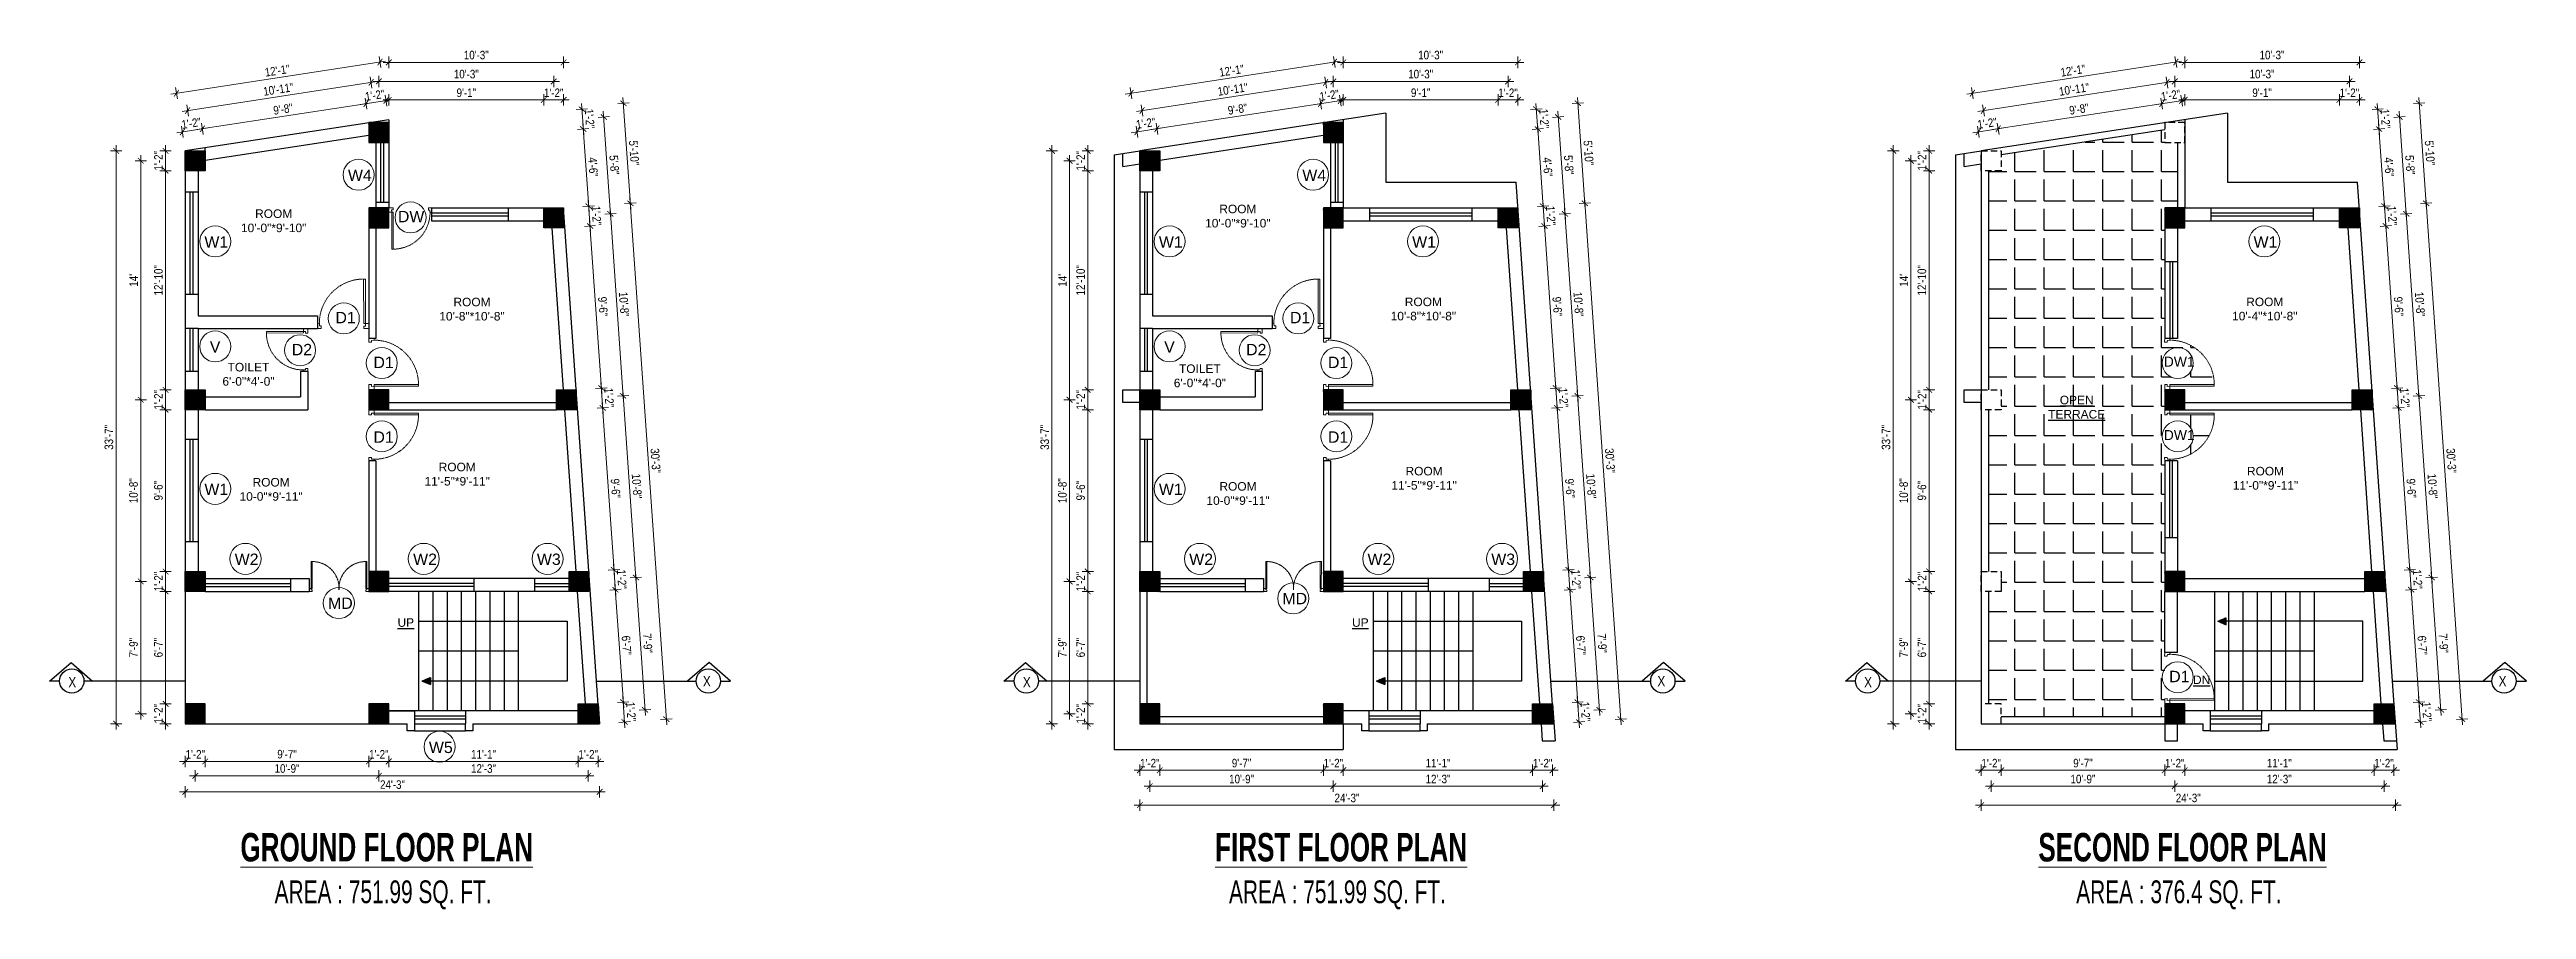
# Model space of a CAD drawing. Header units: inches. Extents: x -5096374 to -5070857, y -3259973 to -3243900.
# Drawn here: x -5085383 to -5083642, y -3258939 to -3258334 of the extents above; entities that cross this region are included whole.
import ezdxf

# ---------------------------------------------------------------- set-up
doc = ezdxf.new("R2010")
doc.units = ezdxf.units.IN
doc.header["$LTSCALE"] = 2
doc.header["$MEASUREMENT"] = 0
doc.header["$PDMODE"] = 34
doc.linetypes.add('HIDDEN', pattern=[0.375, 0.25, -0.125])
doc.layers.get('0').update_dxf_attribs({"linetype": 'CONTINUOUS'})
doc.layers.get('DEFPOINTS').update_dxf_attribs({"color": 141, "linetype": 'CONTINUOUS'})
doc.layers.add('A-Hatch', color=7, linetype='CONTINUOUS')
for name, color, linetype, lineweight in [('Annotate-Lite.w', 177, 'CONTINUOUS', 9), ('DIM 1-100', 4, 'CONTINUOUS', 13), ('Door-Window.w', 4, 'CONTINUOUS', 15), ('TEXT', 181, 'CONTINUOUS', 25), ('Text-100.w', 254, 'CONTINUOUS', 9)]:
    doc.layers.add(name, color=color, linetype=linetype, lineweight=lineweight)
doc.styles.add('ARAIL', font='ARIALN.TTF')
doc.styles.add('Arial', font='arial.ttf', dxfattribs={"width": 0.8, "height": 12})
doc.styles.add('arial.', font='arial.ttf')
doc.styles.add('gaurav', font='arial.ttf')
doc.styles.get("Standard").update_dxf_attribs({"font": 'ARIALN.TTF'})
doc.dimstyles.new('1 by 96', dxfattribs={"dimtxt": 6, "dimasz": 4, "dimexe": 4, "dimexo": 4, "dimgap": 2, "dimtad": 1, "dimdec": 0, "dimzin": 0, "dimdsep": 46, "dimlunit": 4, "dimtxsty": 'Standard', "dimblk": 'ARCHTICK', "dimcen": 0, "dimdle": 4, "dimadec": 0, "dimazin": 0, "dimtfac": 1, "dimtdec": 0, "dimtix": 1, "dimtofl": 0, "dimtmove": 1, "dimatfit": 3, "dimldrblk": 'ARCHTICK', "dimfxl": 4, "dimfxlon": 1, "dimtolj": 1, "dimtzin": 0, "dimlwd": -1, "dimlwe": -1, "dimarcsym": 0})
pattern_1 = [(45, (6144.94956, 0), (-0.0883883476483, 0.0883883476483), [])]
pattern_2 = [(45, (6736.30911, 0), (-0.0883883476483, 0.0883883476483), [])]

msp = doc.modelspace()

# ---------------------------------------------------------------- texts
at = {"layer": 'Annotate-Lite.w', "ltscale": 0.005, "style": 'gaurav'}
for s, insert, char_height, attachment_point in [('W4', (-5085173.5, -3258418.7), 8, 1), ('W4', (-5084502.7, -3258418.7), 8, 1), ('DW', (-5085138.4, -3258447.7), 8, 1), ('W1', (-5085274.4, -3258465.6), 8, 1), ('W1', (-5084603.5, -3258465.6), 8, 1), ('W1', (-5084425.5, -3258465.6), 8, 1), ('W1', (-5083834.1, -3258465.6), 8, 1), ('D1', (-5085182.3, -3258518.7), 8, 1), ('D1', (-5084511.4, -3258518.7), 8, 1), ('V', (-5085270.6, -3258539.3), 8, 1), ('D2', (-5085213, -3258541.2), 8, 1), ('V', (-5084599.8, -3258539.3), 8, 1), ('D2', (-5084542.2, -3258541.2), 8, 1), ('D1', (-5085155.6, -3258550.2), 8, 1), ('D1', (-5084484.7, -3258550.2), 8, 1), ('DW1', (-5083897.2, -3258550.2), 7, 1), ('D1', (-5085155.6, -3258610.7), 8, 7), ('D1', (-5084484.7, -3258610.7), 8, 7), ('DW1', (-5083897.2, -3258601.8), 7, 1), ('W1', (-5085274.4, -3258639.4), 8, 1), ('W1', (-5084603.5, -3258639.4), 8, 1), ('W2', (-5085253.1, -3258688.6), 8, 1), ('W2', (-5085127.7, -3258688.6), 8, 1), ('W3', (-5085040.7, -3258688.6), 8, 1), ('W2', (-5084582.2, -3258688.6), 8, 1), ('W2', (-5084456.9, -3258688.6), 8, 1), ('W3', (-5084369.9, -3258688.6), 8, 1), ('MD', (-5084516.7, -3258716.2), 8, 1), ('MD', (-5085187.5, -3258719.5), 8, 1), ('D1', (-5083893.4, -3258771), 8, 1), ('W5', (-5085116.6, -3258820.8), 8, 1)]:
    msp.add_mtext_dynamic_manual_height_columns(s, width=8, gutter_width=100, heights=[0], dxfattribs=dict(at, insert=insert, char_height=char_height, attachment_point=attachment_point))
at = {"layer": 'TEXT', "lineweight": -2, "char_height": 6, "attachment_point": 5, "style": 'arial.'}
for s, insert in [('{\\W1;ROOM\\P10\'-0"*9\'-10"}', (-5085225.7, -3258454.7)), ('{\\W1;ROOM\\P10\'-0"*9\'-10"}', (-5084548, -3258451.4)), ('{\\W1;ROOM\\P10\'-8"*10\'-8"}', (-5085086.3, -3258516.8)), ('{\\W1;ROOM\\P10\'-8"*10\'-8"}', (-5084417.6, -3258516.7)), ('{\\W1;ROOM\\P10\'-4"*10\'-8"}', (-5083826.2, -3258516.7)), ('{\\W1;TOILET\\P6\'-0"*4\'-0"}', (-5085243.4, -3258562.6)), ('{\\W1;TOILET\\P6\'-0"*4\'-0"}', (-5084574.7, -3258563.7)), ('{\\W1;ROOM\\P11\'-5"*9\'-11"}', (-5085096.7, -3258632.8)), ('{\\W1;ROOM\\P11\'-5"*9\'-11"}', (-5084417.1, -3258635.7)), ('{\\W1;ROOM\\P11\'-0"*9\'-11"}', (-5083825.7, -3258635.7)), ('{\\W1;ROOM\\P10-0"*9\'-11"}', (-5085227.5, -3258643.5)), ('{\\W1;ROOM\\P10-0"*9\'-11"}', (-5084547.9, -3258646.4))]:
    msp.add_mtext_dynamic_manual_height_columns(s, width=45.731, gutter_width=30, heights=[0], dxfattribs=dict(at, insert=insert))
at = {"layer": 'TEXT', "lineweight": -2, "char_height": 6, "width": 127.506, "attachment_point": 5, "style": 'arial.'}
for s, insert in [('{\\LOPEN \\PTERRACE}', (-5083958.4, -3258585.7)), ('{\\LUP}', (-5085132.8, -3258737.1)), ('{\\LUP}', (-5084461.9, -3258737.1)), ('{\\LDN}', (-5083870.6, -3258777.3))]:
    msp.add_mtext(s, dxfattribs=dict(at, insert=insert))
at = {"layer": 'TEXT', "char_height": 7.2, "style": 'ARAIL'}
for insert, attachment_point in [((-5085364.5, -3258775.4), 3), ((-5084924, -3258774.7), 1), ((-5084693.6, -3258775.4), 3), ((-5084253.1, -3258774.7), 1), ((-5084102.3, -3258775.4), 3), ((-5083661.8, -3258774.7), 1)]:
    msp.add_mtext_dynamic_manual_height_columns('X', width=125.465, gutter_width=90, heights=[0], dxfattribs=dict(at, insert=insert, attachment_point=attachment_point))
at = {"layer": 'Text-100.w', "char_height": 20, "width": 569.102, "attachment_point": 2, "style": 'Arial'}
for s, insert in [('\\A1;{\\fArial Narrow|b1|i0|c0|p34;\\L GROUND FLOOR PLAN\\P\\fArial Narrow|b0|i0|c0|p34;\\H0.8x;\\lAREA : 751.99 SQ. FT.\\H1.02306x; }', (-5085148.8, -3258885)), ('\\A1;{\\fArial Narrow|b1|i0|c0|p34;\\L FIRST FLOOR PLAN\\P\\fArial Narrow|b0|i0|c0|p34;\\H0.8x;\\lAREA : 751.99 SQ. FT.\\H1.02306x; }', (-5084478, -3258885)), ('\\A1;{\\fArial Narrow|b1|i0|c0|p34;\\L SECOND FLOOR PLAN\\P\\fArial Narrow|b0|i0|c0|p34;\\H0.8x;\\lAREA : 376.4 SQ. FT.\\H1.02306x; }', (-5083886.6, -3258885))]:
    msp.add_mtext(s, dxfattribs=dict(at, insert=insert))

# ---------------------------------------------------------------- blocks, each defined once
blk = doc.blocks.new('FDFDRE')
at = {"ltscale": 3}
for p, q in [((165701.1, -58637.8), (165701.1, -58641.5)), ((165704.8, -58637.8), (165701.1, -58637.8)), ((165701.1, -58641.5), (165703.6, -58641.5)), ((165703.6, -58641.5), (165703.5, -58672.6)), ((165704.8, -58639.7), (165703.6, -58639.7)), ((165703.6, -58639.7), (165703.6, -58641.5)), ((165703.6, -58641.5), (165704.8, -58641.5)), ((165704.8, -58639.7), (165704.8, -58637.8)), ((165704.8, -58641.5), (165704.8, -58672.7)), ((165767, -58639.7), (165767, -58637.8)), ((165767, -58637.8), (165770.6, -58637.8)), ((165767, -58639.7), (165768.2, -58639.7)), ((165767, -58641.5), (165767, -58672.7)), ((165768.2, -58641.5), (165767, -58641.5)), ((165768.2, -58639.7), (165768.2, -58641.5)), ((165770.7, -58641.5), (165768.2, -58641.5)), ((165768.2, -58641.5), (165768.2, -58672.6)), ((165770.6, -58637.8), (165770.7, -58641.5)), ((165703.5, -58672.6), (165704.8, -58672.7)), ((165768.2, -58672.6), (165767, -58672.7))]:
    blk.add_line(p, q, dxfattribs=at)
at = {"layer": 'Door-Window.w', "color": 9, "linetype": 'HIDDEN', "lineweight": 18}
for centre, start, end in [((165704.8, -58641.5), 269.9618, 3.3835), ((165767, -58641.5), 176.6165, 270.0382)]:
    blk.add_arc(centre, 31.2, start, end, dxfattribs=at)
blk = doc.blocks.new('3-0')
at = {"ltscale": 3}
for p, q in [((11063, 10097.7), (11066, 10099.9)), ((11066, 10099.9), (11066.7, 10098.9)), ((11063, 10097.7), (11064.5, 10095.7)), ((11066, 10096.8), (11064.5, 10095.7)), ((11065.3, 10097.8), (11066.7, 10098.9)), ((11066, 10096.8), (11065.3, 10097.8)), ((11085.5, 10074.1), (11110.3, 10093)), ((11086.2, 10073.2), (11111, 10092)), ((11111, 10092), (11110.3, 10093)), ((11084, 10073), (11082.6, 10071.9)), ((11082.6, 10071.9), (11084.8, 10069)), ((11084, 10073), (11084.8, 10072)), ((11084.8, 10072), (11086.2, 10073.2)), ((11084.8, 10069), (11087.7, 10071.2)), ((11086.2, 10073.2), (11085.5, 10074.1)), ((11087.7, 10071.2), (11086.2, 10073.2))]:
    blk.add_line(p, q, dxfattribs=at)
at = {"layer": 'Door-Window.w', "color": 9, "linetype": 'HIDDEN', "lineweight": 18}
blk.add_arc((11085.5, 10074.1), 31.2, 37.1906, 127.1465, dxfattribs=at)
blk = doc.blocks.new('_ArchTick')
at = {"color": 0, "linetype": 'ByBlock', "const_width": 0.15}
blk.add_lwpolyline([(-0.5, -0.5), (0.5, 0.5)], dxfattribs=at)
blk = doc.blocks.new('*D463')
at = {"layer": 'DEFPOINTS', "color": 0, "transparency": 16777216}
for p in [(-5085275.8, -3258390), (-5085273.8, -3258403.3), (-5085287.8, -3258405.5)]:
    blk.add_point(p, dxfattribs=at)
at = {"layer": 'DIM 1-100', "color": 0, "transparency": 16777216}
for p, q in [((-5085275.2, -3258394), (-5085276.4, -3258386.1)), ((-5085293.8, -3258392.8), (-5085271.8, -3258389.4)), ((-5085289.2, -3258396.1), (-5085290.4, -3258388.2))]:
    blk.add_line(p, q, dxfattribs=at)
at = {"layer": 'DIM 1-100', "color": 0, "transparency": 16777216, "xscale": 4, "yscale": 4, "zscale": 4}
for p, rotation in [((-5085289.8, -3258392.2), 188.71474201693), ((-5085275.8, -3258390), 8.714742016929982)]:
    blk.add_blockref('_ArchTick', p, dxfattribs=dict(at, rotation=rotation))
at = {"layer": 'DIM 1-100', "color": 0, "transparency": 16777216, "insert": (-5085283.6, -3258386.1), "char_height": 6, "attachment_point": 5, "rotation": 8.7147}
blk.add_mtext('\\A1;1\'-2"', dxfattribs=at)
blk = doc.blocks.new('*D464')
at = {"layer": 'DEFPOINTS', "color": 0, "ltscale": 0.5, "transparency": 16777216}
for p in [(-5085160.8, -3258372.4), (-5085158.8, -3258385.7), (-5085273.8, -3258403.3)]:
    blk.add_point(p, dxfattribs=at)
at = {"layer": 'DIM 1-100', "color": 0, "ltscale": 0.5, "transparency": 16777216}
for p, q in [((-5085160.2, -3258376.3), (-5085161.4, -3258368.4)), ((-5085279.8, -3258390.6), (-5085156.8, -3258371.8)), ((-5085275.2, -3258394), (-5085276.4, -3258386.1))]:
    blk.add_line(p, q, dxfattribs=at)
at = {"layer": 'DIM 1-100', "color": 0, "ltscale": 0.5, "transparency": 16777216, "xscale": 4, "yscale": 4, "zscale": 4}
for p, rotation in [((-5085160.8, -3258372.4), 8.714742016926547), ((-5085275.8, -3258390), 188.7147420169266)]:
    blk.add_blockref('_ArchTick', p, dxfattribs=dict(at, rotation=rotation))
at = {"layer": 'DIM 1-100', "color": 0, "ltscale": 0.5, "transparency": 16777216, "insert": (-5085219.1, -3258376.2), "char_height": 6, "attachment_point": 5, "rotation": 8.7147}
blk.add_mtext('\\A1;9\'-8"', dxfattribs=at)
blk = doc.blocks.new('*D465')
at = {"layer": 'DEFPOINTS', "color": 0, "ltscale": 0.5, "transparency": 16777216}
for p in [(-5085158.8, -3258385.7), (-5085146.8, -3258370.2), (-5085144.8, -3258383.6)]:
    blk.add_point(p, dxfattribs=at)
at = {"layer": 'DIM 1-100', "color": 0, "ltscale": 0.5, "transparency": 16777216}
for p, q in [((-5085160.2, -3258376.3), (-5085161.4, -3258368.4)), ((-5085146.2, -3258374.2), (-5085147.4, -3258366.3)), ((-5085164.8, -3258373), (-5085142.8, -3258369.6))]:
    blk.add_line(p, q, dxfattribs=at)
at = {"layer": 'DIM 1-100', "color": 0, "ltscale": 0.5, "transparency": 16777216, "xscale": 4, "yscale": 4, "zscale": 4}
for p, rotation in [((-5085146.8, -3258370.2), 8.714742016926547), ((-5085160.8, -3258372.4), 188.7147420169266)]:
    blk.add_blockref('_ArchTick', p, dxfattribs=dict(at, rotation=rotation))
at = {"layer": 'DIM 1-100', "color": 0, "ltscale": 0.5, "transparency": 16777216, "insert": (-5085154.6, -3258366.4), "char_height": 6, "attachment_point": 5, "rotation": 8.7147}
blk.add_mtext('\\A1;1\'-2"', dxfattribs=at)
blk = doc.blocks.new('*D466')
at = {"layer": 'DEFPOINTS', "color": 0, "ltscale": 0.5, "transparency": 16777216}
for p in [(-5085144.8, -3258383.6), (-5085035.9, -3258369.7), (-5085035.9, -3258445.6)]:
    blk.add_point(p, dxfattribs=at)
at = {"layer": 'DIM 1-100', "color": 0, "ltscale": 0.5, "transparency": 16777216}
for p, q in [((-5085144.8, -3258373.7), (-5085144.8, -3258365.7)), ((-5085035.9, -3258373.7), (-5085035.9, -3258365.7)), ((-5085148.8, -3258369.7), (-5085031.9, -3258369.7))]:
    blk.add_line(p, q, dxfattribs=at)
at = {"layer": 'DIM 1-100', "color": 0, "ltscale": 0.5, "transparency": 16777216, "xscale": 4, "yscale": 4, "zscale": 4, "rotation": 180}
blk.add_blockref('_ArchTick', (-5085144.8, -3258369.7), dxfattribs=at)
at = {"layer": 'DIM 1-100', "color": 0, "ltscale": 0.5, "transparency": 16777216, "xscale": 4, "yscale": 4, "zscale": 4}
blk.add_blockref('_ArchTick', (-5085035.9, -3258369.7), dxfattribs=at)
at = {"layer": 'DIM 1-100', "color": 0, "ltscale": 0.5, "transparency": 16777216, "insert": (-5085090.3, -3258364.7), "char_height": 6, "attachment_point": 5}
blk.add_mtext('\\A1;9\'-1"', dxfattribs=at)
blk = doc.blocks.new('*D467')
at = {"layer": 'DEFPOINTS', "color": 0, "ltscale": 0.5, "transparency": 16777216}
for p in [(-5085021.9, -3258369.7), (-5085035.9, -3258445.6), (-5085021.9, -3258445.6)]:
    blk.add_point(p, dxfattribs=at)
at = {"layer": 'DIM 1-100', "color": 0, "ltscale": 0.5, "transparency": 16777216}
for p, q in [((-5085035.9, -3258373.7), (-5085035.9, -3258365.7)), ((-5085021.9, -3258373.7), (-5085021.9, -3258365.7)), ((-5085039.9, -3258369.7), (-5085017.9, -3258369.7))]:
    blk.add_line(p, q, dxfattribs=at)
at = {"layer": 'DIM 1-100', "color": 0, "ltscale": 0.5, "transparency": 16777216, "xscale": 4, "yscale": 4, "zscale": 4, "rotation": 180}
blk.add_blockref('_ArchTick', (-5085035.9, -3258369.7), dxfattribs=at)
at = {"layer": 'DIM 1-100', "color": 0, "ltscale": 0.5, "transparency": 16777216, "xscale": 4, "yscale": 4, "zscale": 4}
blk.add_blockref('_ArchTick', (-5085021.9, -3258369.7), dxfattribs=at)
at = {"layer": 'DIM 1-100', "color": 0, "ltscale": 0.5, "transparency": 16777216, "insert": (-5085028.9, -3258364.7), "char_height": 6, "attachment_point": 5}
blk.add_mtext('\\A1;1\'-2"', dxfattribs=at)
blk = doc.blocks.new('*D468')
at = {"layer": 'DEFPOINTS', "color": 0, "ltscale": 0.5, "transparency": 16777216}
for p in [(-5085301.7, -3258419.5), (-5085287.8, -3258405.5), (-5085287.8, -3258419.5)]:
    blk.add_point(p, dxfattribs=at)
at = {"layer": 'DIM 1-100', "color": 0, "ltscale": 0.5, "transparency": 16777216}
for p, q in [((-5085301.7, -3258401.5), (-5085301.7, -3258423.5)), ((-5085297.7, -3258405.5), (-5085305.7, -3258405.5)), ((-5085297.7, -3258419.5), (-5085305.7, -3258419.5))]:
    blk.add_line(p, q, dxfattribs=at)
at = {"layer": 'DIM 1-100', "color": 0, "ltscale": 0.5, "transparency": 16777216, "xscale": 4, "yscale": 4, "zscale": 4}
for p, rotation in [((-5085301.7, -3258405.5), 90), ((-5085301.7, -3258419.5), 270)]:
    blk.add_blockref('_ArchTick', p, dxfattribs=dict(at, rotation=rotation))
at = {"layer": 'DIM 1-100', "color": 0, "ltscale": 0.5, "transparency": 16777216, "insert": (-5085306.7, -3258412.5), "char_height": 6, "attachment_point": 5, "rotation": 90}
blk.add_mtext('\\A1;1\'-2"', dxfattribs=at)
blk = doc.blocks.new('*D469')
at = {"layer": 'DEFPOINTS', "color": 0, "ltscale": 0.5, "transparency": 16777216}
for p in [(-5085287.8, -3258419.5), (-5085301.7, -3258573.5), (-5085287.8, -3258573.5)]:
    blk.add_point(p, dxfattribs=at)
at = {"layer": 'DIM 1-100', "color": 0, "ltscale": 0.5, "transparency": 16777216}
for p, q in [((-5085297.7, -3258419.5), (-5085305.7, -3258419.5)), ((-5085301.7, -3258415.5), (-5085301.7, -3258577.5)), ((-5085297.7, -3258573.5), (-5085305.7, -3258573.5))]:
    blk.add_line(p, q, dxfattribs=at)
at = {"layer": 'DIM 1-100', "color": 0, "ltscale": 0.5, "transparency": 16777216, "xscale": 4, "yscale": 4, "zscale": 4}
for p, rotation in [((-5085301.7, -3258419.5), 90), ((-5085301.7, -3258573.5), 270)]:
    blk.add_blockref('_ArchTick', p, dxfattribs=dict(at, rotation=rotation))
at = {"layer": 'DIM 1-100', "color": 0, "ltscale": 0.5, "transparency": 16777216, "insert": (-5085306.7, -3258496.5), "char_height": 6, "attachment_point": 5, "rotation": 90}
blk.add_mtext('\\A1;12\'-10"', dxfattribs=at)
blk = doc.blocks.new('*D470')
at = {"layer": 'DEFPOINTS', "color": 0, "ltscale": 0.5, "transparency": 16777216}
for p in [(-5085287.8, -3258573.5), (-5085301.7, -3258587.5), (-5085287.8, -3258587.5)]:
    blk.add_point(p, dxfattribs=at)
at = {"layer": 'DIM 1-100', "color": 0, "ltscale": 0.5, "transparency": 16777216}
for p, q in [((-5085297.7, -3258573.5), (-5085305.7, -3258573.5)), ((-5085301.7, -3258569.5), (-5085301.7, -3258591.5)), ((-5085297.7, -3258587.5), (-5085305.7, -3258587.5))]:
    blk.add_line(p, q, dxfattribs=at)
at = {"layer": 'DIM 1-100', "color": 0, "ltscale": 0.5, "transparency": 16777216, "xscale": 4, "yscale": 4, "zscale": 4}
for p, rotation in [((-5085301.7, -3258573.5), 90), ((-5085301.7, -3258587.5), 270)]:
    blk.add_blockref('_ArchTick', p, dxfattribs=dict(at, rotation=rotation))
at = {"layer": 'DIM 1-100', "color": 0, "ltscale": 0.5, "transparency": 16777216, "insert": (-5085306.7, -3258580.5), "char_height": 6, "attachment_point": 5, "rotation": 90}
blk.add_mtext('\\A1;1\'-2"', dxfattribs=at)
blk = doc.blocks.new('*D471')
at = {"layer": 'DEFPOINTS', "color": 0, "ltscale": 0.5, "transparency": 16777216}
for p in [(-5085287.8, -3258587.5), (-5085301.7, -3258701.2), (-5085287.8, -3258701.2)]:
    blk.add_point(p, dxfattribs=at)
at = {"layer": 'DIM 1-100', "color": 0, "ltscale": 0.5, "transparency": 16777216}
for p, q in [((-5085297.7, -3258587.5), (-5085305.7, -3258587.5)), ((-5085301.7, -3258583.5), (-5085301.7, -3258705.2)), ((-5085297.7, -3258701.2), (-5085305.7, -3258701.2))]:
    blk.add_line(p, q, dxfattribs=at)
at = {"layer": 'DIM 1-100', "color": 0, "ltscale": 0.5, "transparency": 16777216, "xscale": 4, "yscale": 4, "zscale": 4}
for p, rotation in [((-5085301.7, -3258587.5), 90), ((-5085301.7, -3258701.2), 270)]:
    blk.add_blockref('_ArchTick', p, dxfattribs=dict(at, rotation=rotation))
at = {"layer": 'DIM 1-100', "color": 0, "ltscale": 0.5, "transparency": 16777216, "insert": (-5085306.7, -3258644.4), "char_height": 6, "attachment_point": 5, "rotation": 90}
blk.add_mtext('\\A1;9\'-6"', dxfattribs=at)
blk = doc.blocks.new('*D472')
at = {"layer": 'DEFPOINTS', "color": 0, "ltscale": 0.5, "transparency": 16777216}
for p in [(-5085301.7, -3258715.2), (-5085287.8, -3258701.2), (-5085287.8, -3258715.2)]:
    blk.add_point(p, dxfattribs=at)
at = {"layer": 'DIM 1-100', "color": 0, "ltscale": 0.5, "transparency": 16777216}
for p, q in [((-5085301.7, -3258697.2), (-5085301.7, -3258719.2)), ((-5085297.7, -3258701.2), (-5085305.7, -3258701.2)), ((-5085297.7, -3258715.2), (-5085305.7, -3258715.2))]:
    blk.add_line(p, q, dxfattribs=at)
at = {"layer": 'DIM 1-100', "color": 0, "ltscale": 0.5, "transparency": 16777216, "xscale": 4, "yscale": 4, "zscale": 4}
for p, rotation in [((-5085301.7, -3258701.2), 90), ((-5085301.7, -3258715.2), 270)]:
    blk.add_blockref('_ArchTick', p, dxfattribs=dict(at, rotation=rotation))
at = {"layer": 'DIM 1-100', "color": 0, "ltscale": 0.5, "transparency": 16777216, "insert": (-5085306.7, -3258708.2), "char_height": 6, "attachment_point": 5, "rotation": 90}
blk.add_mtext('\\A1;1\'-2"', dxfattribs=at)
blk = doc.blocks.new('*D473')
at = {"layer": 'DEFPOINTS', "color": 0, "ltscale": 0.5, "transparency": 16777216}
for p in [(-5085287.8, -3258715.2), (-5085301.7, -3258794.2), (-5085287.8, -3258794.2)]:
    blk.add_point(p, dxfattribs=at)
at = {"layer": 'DIM 1-100', "color": 0, "ltscale": 0.5, "transparency": 16777216}
for p, q in [((-5085297.7, -3258715.2), (-5085305.7, -3258715.2)), ((-5085301.7, -3258711.2), (-5085301.7, -3258798.2)), ((-5085297.7, -3258794.2), (-5085305.7, -3258794.2))]:
    blk.add_line(p, q, dxfattribs=at)
at = {"layer": 'DIM 1-100', "color": 0, "ltscale": 0.5, "transparency": 16777216, "xscale": 4, "yscale": 4, "zscale": 4}
for p, rotation in [((-5085301.7, -3258715.2), 90), ((-5085301.7, -3258794.2), 270)]:
    blk.add_blockref('_ArchTick', p, dxfattribs=dict(at, rotation=rotation))
at = {"layer": 'DIM 1-100', "color": 0, "ltscale": 0.5, "transparency": 16777216, "insert": (-5085306.7, -3258754.7), "char_height": 6, "attachment_point": 5, "rotation": 90}
blk.add_mtext('\\A1;6\'-7"', dxfattribs=at)
blk = doc.blocks.new('*D474')
at = {"layer": 'DEFPOINTS', "color": 0, "ltscale": 0.5, "transparency": 16777216}
for p in [(-5085287.8, -3258794.2), (-5085301.7, -3258808.2), (-5085287.8, -3258808.2)]:
    blk.add_point(p, dxfattribs=at)
at = {"layer": 'DIM 1-100', "color": 0, "ltscale": 0.5, "transparency": 16777216}
for p, q in [((-5085297.7, -3258794.2), (-5085305.7, -3258794.2)), ((-5085301.7, -3258790.2), (-5085301.7, -3258812.2)), ((-5085297.7, -3258808.2), (-5085305.7, -3258808.2))]:
    blk.add_line(p, q, dxfattribs=at)
at = {"layer": 'DIM 1-100', "color": 0, "ltscale": 0.5, "transparency": 16777216, "xscale": 4, "yscale": 4, "zscale": 4}
for p, rotation in [((-5085301.7, -3258794.2), 90), ((-5085301.7, -3258808.2), 270)]:
    blk.add_blockref('_ArchTick', p, dxfattribs=dict(at, rotation=rotation))
at = {"layer": 'DIM 1-100', "color": 0, "ltscale": 0.5, "transparency": 16777216, "insert": (-5085306.7, -3258801.2), "char_height": 6, "attachment_point": 5, "rotation": 90}
blk.add_mtext('\\A1;1\'-2"', dxfattribs=at)
blk = doc.blocks.new('*D475')
at = {"layer": 'DEFPOINTS', "color": 0, "ltscale": 0.5, "transparency": 16777216}
for p in [(-5085280.8, -3258412.5), (-5085319.1, -3258580.5), (-5085280.8, -3258580.5)]:
    blk.add_point(p, dxfattribs=at)
at = {"layer": 'DIM 1-100', "color": 0, "ltscale": 0.5, "transparency": 16777216}
for p, q in [((-5085315.1, -3258412.5), (-5085323.1, -3258412.5)), ((-5085319.1, -3258408.5), (-5085319.1, -3258584.5)), ((-5085315.1, -3258580.5), (-5085323.1, -3258580.5))]:
    blk.add_line(p, q, dxfattribs=at)
at = {"layer": 'DIM 1-100', "color": 0, "ltscale": 0.5, "transparency": 16777216, "xscale": 4, "yscale": 4, "zscale": 4}
for p, rotation in [((-5085319.1, -3258412.5), 90), ((-5085319.1, -3258580.5), 270)]:
    blk.add_blockref('_ArchTick', p, dxfattribs=dict(at, rotation=rotation))
at = {"layer": 'DIM 1-100', "color": 0, "ltscale": 0.5, "transparency": 16777216, "insert": (-5085324.1, -3258496.5), "char_height": 6, "attachment_point": 5, "rotation": 90}
blk.add_mtext("\\A1;14'", dxfattribs=at)
blk = doc.blocks.new('*D476')
at = {"layer": 'DEFPOINTS', "color": 0, "ltscale": 0.5, "transparency": 16777216}
for p in [(-5085280.8, -3258580.5), (-5085319.1, -3258708.2), (-5085280.8, -3258708.2)]:
    blk.add_point(p, dxfattribs=at)
at = {"layer": 'DIM 1-100', "color": 0, "ltscale": 0.5, "transparency": 16777216}
for p, q in [((-5085319.1, -3258576.5), (-5085319.1, -3258712.2)), ((-5085315.1, -3258580.5), (-5085323.1, -3258580.5)), ((-5085315.1, -3258708.2), (-5085323.1, -3258708.2))]:
    blk.add_line(p, q, dxfattribs=at)
at = {"layer": 'DIM 1-100', "color": 0, "ltscale": 0.5, "transparency": 16777216, "xscale": 4, "yscale": 4, "zscale": 4}
for p, rotation in [((-5085319.1, -3258580.5), 90), ((-5085319.1, -3258708.2), 270)]:
    blk.add_blockref('_ArchTick', p, dxfattribs=dict(at, rotation=rotation))
at = {"layer": 'DIM 1-100', "color": 0, "ltscale": 0.5, "transparency": 16777216, "insert": (-5085324.2, -3258644.4), "char_height": 6, "attachment_point": 5, "rotation": 90}
blk.add_mtext('\\A1;10\'-8"', dxfattribs=at)
blk = doc.blocks.new('*D477')
at = {"layer": 'DEFPOINTS', "color": 0, "ltscale": 0.5, "transparency": 16777216}
for p in [(-5085280.8, -3258708.2), (-5085319.1, -3258801.2), (-5085280.8, -3258801.2)]:
    blk.add_point(p, dxfattribs=at)
at = {"layer": 'DIM 1-100', "color": 0, "ltscale": 0.5, "transparency": 16777216}
for p, q in [((-5085315.1, -3258708.2), (-5085323.1, -3258708.2)), ((-5085319.1, -3258704.2), (-5085319.1, -3258805.2)), ((-5085315.1, -3258801.2), (-5085323.1, -3258801.2))]:
    blk.add_line(p, q, dxfattribs=at)
at = {"layer": 'DIM 1-100', "color": 0, "ltscale": 0.5, "transparency": 16777216, "xscale": 4, "yscale": 4, "zscale": 4}
for p, rotation in [((-5085319.1, -3258708.2), 90), ((-5085319.1, -3258801.2), 270)]:
    blk.add_blockref('_ArchTick', p, dxfattribs=dict(at, rotation=rotation))
at = {"layer": 'DIM 1-100', "color": 0, "ltscale": 0.5, "transparency": 16777216, "insert": (-5085324.2, -3258754.7), "char_height": 6, "attachment_point": 5, "rotation": 90}
blk.add_mtext('\\A1;7\'-9"', dxfattribs=at)
blk = doc.blocks.new('*D478')
at = {"layer": 'DEFPOINTS', "color": 0, "ltscale": 0.5, "transparency": 16777216}
for p in [(-5085287.8, -3258405.5), (-5085336.4, -3258808.2), (-5085287.8, -3258808.2)]:
    blk.add_point(p, dxfattribs=at)
at = {"layer": 'DIM 1-100', "color": 0, "ltscale": 0.5, "transparency": 16777216}
for p, q in [((-5085336.4, -3258401.5), (-5085336.4, -3258812.2)), ((-5085332.4, -3258405.5), (-5085340.4, -3258405.5)), ((-5085332.4, -3258808.2), (-5085340.4, -3258808.2))]:
    blk.add_line(p, q, dxfattribs=at)
at = {"layer": 'DIM 1-100', "color": 0, "ltscale": 0.5, "transparency": 16777216, "xscale": 4, "yscale": 4, "zscale": 4}
for p, rotation in [((-5085336.4, -3258405.5), 90), ((-5085336.4, -3258808.2), 270)]:
    blk.add_blockref('_ArchTick', p, dxfattribs=dict(at, rotation=rotation))
at = {"layer": 'DIM 1-100', "color": 0, "ltscale": 0.5, "transparency": 16777216, "insert": (-5085341.5, -3258606.9), "char_height": 6, "attachment_point": 5, "rotation": 90}
blk.add_mtext('\\A1;33\'-7"', dxfattribs=at)
blk = doc.blocks.new('*D479')
at = {"layer": 'DEFPOINTS', "color": 0, "ltscale": 0.5, "transparency": 16777216}
for p in [(-5085157.2, -3258357.4), (-5085151.8, -3258392.7), (-5085280.8, -3258412.5)]:
    blk.add_point(p, dxfattribs=at)
at = {"layer": 'DIM 1-100', "color": 0, "ltscale": 0.5, "transparency": 16777216}
for p, q in [((-5085290.1, -3258377.8), (-5085153.2, -3258356.8)), ((-5085156.6, -3258361.4), (-5085157.8, -3258353.5)), ((-5085285.6, -3258381.1), (-5085286.8, -3258373.2))]:
    blk.add_line(p, q, dxfattribs=at)
at = {"layer": 'DIM 1-100', "color": 0, "ltscale": 0.5, "transparency": 16777216, "xscale": 4, "yscale": 4, "zscale": 4}
for p, rotation in [((-5085157.2, -3258357.4), 8.714742018610865), ((-5085286.2, -3258377.2), 188.7147420186108)]:
    blk.add_blockref('_ArchTick', p, dxfattribs=dict(at, rotation=rotation))
at = {"layer": 'DIM 1-100', "color": 0, "ltscale": 0.5, "transparency": 16777216, "insert": (-5085222.4, -3258362.3), "char_height": 6, "attachment_point": 5, "rotation": 8.7147}
blk.add_mtext('\\A1;10\'-11"', dxfattribs=at)
blk = doc.blocks.new('*D480')
at = {"layer": 'DEFPOINTS', "color": 0, "ltscale": 0.5, "transparency": 16777216}
for p in [(-5085028.9, -3258356.7), (-5085151.8, -3258392.7), (-5085028.9, -3258452.6)]:
    blk.add_point(p, dxfattribs=at)
at = {"layer": 'DIM 1-100', "color": 0, "ltscale": 0.5, "transparency": 16777216}
for p, q in [((-5085155.8, -3258356.7), (-5085024.9, -3258356.7)), ((-5085151.8, -3258360.7), (-5085151.8, -3258352.7)), ((-5085028.9, -3258360.7), (-5085028.9, -3258352.7))]:
    blk.add_line(p, q, dxfattribs=at)
at = {"layer": 'DIM 1-100', "color": 0, "ltscale": 0.5, "transparency": 16777216, "xscale": 4, "yscale": 4, "zscale": 4, "rotation": 180}
blk.add_blockref('_ArchTick', (-5085151.8, -3258356.7), dxfattribs=at)
at = {"layer": 'DIM 1-100', "color": 0, "ltscale": 0.5, "transparency": 16777216, "xscale": 4, "yscale": 4, "zscale": 4}
blk.add_blockref('_ArchTick', (-5085028.9, -3258356.7), dxfattribs=at)
at = {"layer": 'DIM 1-100', "color": 0, "ltscale": 0.5, "transparency": 16777216, "insert": (-5085090.3, -3258351.6), "char_height": 6, "attachment_point": 5}
blk.add_mtext('\\A1;10\'-3"', dxfattribs=at)
blk = doc.blocks.new('*D481')
at = {"layer": 'DEFPOINTS', "color": 0, "ltscale": 0.5, "transparency": 16777216}
for p in [(-5085294, -3258365), (-5085144.8, -3258383.6), (-5085287.8, -3258405.5)]:
    blk.add_point(p, dxfattribs=at)
at = {"layer": 'DIM 1-100', "color": 0, "ltscale": 0.5, "transparency": 16777216}
for p, q in [((-5085147, -3258342.5), (-5085297.9, -3258365.6)), ((-5085150.4, -3258347), (-5085151.6, -3258339.1)), ((-5085293.4, -3258369), (-5085294.6, -3258361.1))]:
    blk.add_line(p, q, dxfattribs=at)
at = {"layer": 'DIM 1-100', "color": 0, "ltscale": 0.5, "transparency": 16777216, "xscale": 4, "yscale": 4, "zscale": 4}
for p, rotation in [((-5085151, -3258343.1), 8.714742018475636), ((-5085294, -3258365), 188.7147420184756)]:
    blk.add_blockref('_ArchTick', p, dxfattribs=dict(at, rotation=rotation))
at = {"layer": 'DIM 1-100', "color": 0, "ltscale": 0.5, "transparency": 16777216, "insert": (-5085223.2, -3258349.1), "char_height": 6, "attachment_point": 5, "rotation": 8.7147}
blk.add_mtext('\\A1;12\'-1"', dxfattribs=at)
blk = doc.blocks.new('*D482')
at = {"layer": 'DEFPOINTS', "color": 0, "ltscale": 0.5, "transparency": 16777216}
for p in [(-5085021.9, -3258343.3), (-5085144.8, -3258445.6), (-5085021.9, -3258445.6)]:
    blk.add_point(p, dxfattribs=at)
at = {"layer": 'DIM 1-100', "color": 0, "ltscale": 0.5, "transparency": 16777216}
for p, q in [((-5085148.8, -3258343.3), (-5085017.9, -3258343.3)), ((-5085144.8, -3258347.3), (-5085144.8, -3258339.3)), ((-5085021.9, -3258347.3), (-5085021.9, -3258339.3))]:
    blk.add_line(p, q, dxfattribs=at)
at = {"layer": 'DIM 1-100', "color": 0, "ltscale": 0.5, "transparency": 16777216, "xscale": 4, "yscale": 4, "zscale": 4, "rotation": 180}
blk.add_blockref('_ArchTick', (-5085144.8, -3258343.3), dxfattribs=at)
at = {"layer": 'DIM 1-100', "color": 0, "ltscale": 0.5, "transparency": 16777216, "xscale": 4, "yscale": 4, "zscale": 4}
blk.add_blockref('_ArchTick', (-5085021.9, -3258343.3), dxfattribs=at)
at = {"layer": 'DIM 1-100', "color": 0, "ltscale": 0.5, "transparency": 16777216, "insert": (-5085083.3, -3258338.2), "char_height": 6, "attachment_point": 5}
blk.add_mtext('\\A1;10\'-3"', dxfattribs=at)
blk = doc.blocks.new('*D455')
at = {"layer": 'DEFPOINTS', "color": 0, "ltscale": 0.5, "transparency": 16777216}
for p in [(-5085287.8, -3258808.2), (-5085273.8, -3258808.2), (-5085273.8, -3258834.7)]:
    blk.add_point(p, dxfattribs=at)
at = {"layer": 'DIM 1-100', "color": 0, "ltscale": 0.5, "transparency": 16777216}
for p, q in [((-5085291.8, -3258834.7), (-5085269.8, -3258834.7)), ((-5085287.8, -3258830.7), (-5085287.8, -3258838.7)), ((-5085273.8, -3258830.7), (-5085273.8, -3258838.7))]:
    blk.add_line(p, q, dxfattribs=at)
at = {"layer": 'DIM 1-100', "color": 0, "ltscale": 0.5, "transparency": 16777216, "xscale": 4, "yscale": 4, "zscale": 4, "rotation": 180}
blk.add_blockref('_ArchTick', (-5085287.8, -3258834.7), dxfattribs=at)
at = {"layer": 'DIM 1-100', "color": 0, "ltscale": 0.5, "transparency": 16777216, "xscale": 4, "yscale": 4, "zscale": 4}
blk.add_blockref('_ArchTick', (-5085273.8, -3258834.7), dxfattribs=at)
at = {"layer": 'DIM 1-100', "color": 0, "ltscale": 0.5, "transparency": 16777216, "insert": (-5085280.8, -3258829.7), "char_height": 6, "attachment_point": 5}
blk.add_mtext('\\A1;1\'-2"', dxfattribs=at)
blk = doc.blocks.new('*D456')
at = {"layer": 'DEFPOINTS', "color": 0, "ltscale": 0.5, "transparency": 16777216}
for p in [(-5085273.8, -3258808.2), (-5085158.8, -3258808.2), (-5085158.8, -3258834.7)]:
    blk.add_point(p, dxfattribs=at)
at = {"layer": 'DIM 1-100', "color": 0, "ltscale": 0.5, "transparency": 16777216}
for p, q in [((-5085277.8, -3258834.7), (-5085154.8, -3258834.7)), ((-5085273.8, -3258830.7), (-5085273.8, -3258838.7)), ((-5085158.8, -3258830.7), (-5085158.8, -3258838.7))]:
    blk.add_line(p, q, dxfattribs=at)
at = {"layer": 'DIM 1-100', "color": 0, "ltscale": 0.5, "transparency": 16777216, "xscale": 4, "yscale": 4, "zscale": 4, "rotation": 180}
blk.add_blockref('_ArchTick', (-5085273.8, -3258834.7), dxfattribs=at)
at = {"layer": 'DIM 1-100', "color": 0, "ltscale": 0.5, "transparency": 16777216, "xscale": 4, "yscale": 4, "zscale": 4}
blk.add_blockref('_ArchTick', (-5085158.8, -3258834.7), dxfattribs=at)
at = {"layer": 'DIM 1-100', "color": 0, "ltscale": 0.5, "transparency": 16777216, "insert": (-5085216.3, -3258829.6), "char_height": 6, "attachment_point": 5}
blk.add_mtext('\\A1;9\'-7"', dxfattribs=at)
blk = doc.blocks.new('*D457')
at = {"layer": 'DEFPOINTS', "color": 0, "ltscale": 0.5, "transparency": 16777216}
for p in [(-5085158.8, -3258808.2), (-5085144.8, -3258808.2), (-5085144.8, -3258834.7)]:
    blk.add_point(p, dxfattribs=at)
at = {"layer": 'DIM 1-100', "color": 0, "ltscale": 0.5, "transparency": 16777216}
for p, q in [((-5085162.8, -3258834.7), (-5085140.8, -3258834.7)), ((-5085158.8, -3258830.7), (-5085158.8, -3258838.7)), ((-5085144.8, -3258830.7), (-5085144.8, -3258838.7))]:
    blk.add_line(p, q, dxfattribs=at)
at = {"layer": 'DIM 1-100', "color": 0, "ltscale": 0.5, "transparency": 16777216, "xscale": 4, "yscale": 4, "zscale": 4, "rotation": 180}
blk.add_blockref('_ArchTick', (-5085158.8, -3258834.7), dxfattribs=at)
at = {"layer": 'DIM 1-100', "color": 0, "ltscale": 0.5, "transparency": 16777216, "xscale": 4, "yscale": 4, "zscale": 4}
blk.add_blockref('_ArchTick', (-5085144.8, -3258834.7), dxfattribs=at)
at = {"layer": 'DIM 1-100', "color": 0, "ltscale": 0.5, "transparency": 16777216, "insert": (-5085151.8, -3258829.7), "char_height": 6, "attachment_point": 5}
blk.add_mtext('\\A1;1\'-2"', dxfattribs=at)
blk = doc.blocks.new('*D458')
at = {"layer": 'DEFPOINTS', "color": 0, "ltscale": 0.5, "transparency": 16777216}
for p in [(-5085144.8, -3258808.2), (-5085011.6, -3258808.2), (-5085011.6, -3258834.7)]:
    blk.add_point(p, dxfattribs=at)
at = {"layer": 'DIM 1-100', "color": 0, "ltscale": 0.5, "transparency": 16777216}
for p, q in [((-5085148.8, -3258834.7), (-5085007.6, -3258834.7)), ((-5085144.8, -3258830.7), (-5085144.8, -3258838.7)), ((-5085011.6, -3258830.7), (-5085011.6, -3258838.7))]:
    blk.add_line(p, q, dxfattribs=at)
at = {"layer": 'DIM 1-100', "color": 0, "ltscale": 0.5, "transparency": 16777216, "xscale": 4, "yscale": 4, "zscale": 4, "rotation": 180}
blk.add_blockref('_ArchTick', (-5085144.8, -3258834.7), dxfattribs=at)
at = {"layer": 'DIM 1-100', "color": 0, "ltscale": 0.5, "transparency": 16777216, "xscale": 4, "yscale": 4, "zscale": 4}
blk.add_blockref('_ArchTick', (-5085011.6, -3258834.7), dxfattribs=at)
at = {"layer": 'DIM 1-100', "color": 0, "ltscale": 0.5, "transparency": 16777216, "insert": (-5085078.2, -3258829.7), "char_height": 6, "attachment_point": 5}
blk.add_mtext('\\A1;11\'-1"', dxfattribs=at)
blk = doc.blocks.new('*D459')
at = {"layer": 'DEFPOINTS', "color": 0, "ltscale": 0.5, "transparency": 16777216}
for p in [(-5085011.6, -3258808.2), (-5084997.6, -3258808.2), (-5084997.6, -3258834.7)]:
    blk.add_point(p, dxfattribs=at)
at = {"layer": 'DIM 1-100', "color": 0, "ltscale": 0.5, "transparency": 16777216}
for p, q in [((-5085015.6, -3258834.7), (-5084993.6, -3258834.7)), ((-5085011.6, -3258830.7), (-5085011.6, -3258838.7)), ((-5084997.6, -3258830.7), (-5084997.6, -3258838.7))]:
    blk.add_line(p, q, dxfattribs=at)
at = {"layer": 'DIM 1-100', "color": 0, "ltscale": 0.5, "transparency": 16777216, "xscale": 4, "yscale": 4, "zscale": 4, "rotation": 180}
blk.add_blockref('_ArchTick', (-5085011.6, -3258834.7), dxfattribs=at)
at = {"layer": 'DIM 1-100', "color": 0, "ltscale": 0.5, "transparency": 16777216, "xscale": 4, "yscale": 4, "zscale": 4}
blk.add_blockref('_ArchTick', (-5084997.6, -3258834.7), dxfattribs=at)
at = {"layer": 'DIM 1-100', "color": 0, "ltscale": 0.5, "transparency": 16777216, "insert": (-5085004.6, -3258829.7), "char_height": 6, "attachment_point": 5}
blk.add_mtext('\\A1;1\'-2"', dxfattribs=at)
blk = doc.blocks.new('*D460')
at = {"layer": 'DEFPOINTS', "color": 0, "ltscale": 0.5, "transparency": 16777216}
for p in [(-5085280.8, -3258801.2), (-5085151.8, -3258801.2), (-5085151.8, -3258844.8)]:
    blk.add_point(p, dxfattribs=at)
at = {"layer": 'DIM 1-100', "color": 0, "ltscale": 0.5, "transparency": 16777216}
for p, q in [((-5085284.8, -3258844.8), (-5085147.8, -3258844.8)), ((-5085280.8, -3258840.8), (-5085280.8, -3258848.8)), ((-5085151.8, -3258840.8), (-5085151.8, -3258848.8))]:
    blk.add_line(p, q, dxfattribs=at)
at = {"layer": 'DIM 1-100', "color": 0, "ltscale": 0.5, "transparency": 16777216, "xscale": 4, "yscale": 4, "zscale": 4, "rotation": 180}
blk.add_blockref('_ArchTick', (-5085280.8, -3258844.8), dxfattribs=at)
at = {"layer": 'DIM 1-100', "color": 0, "ltscale": 0.5, "transparency": 16777216, "xscale": 4, "yscale": 4, "zscale": 4}
blk.add_blockref('_ArchTick', (-5085151.8, -3258844.8), dxfattribs=at)
at = {"layer": 'DIM 1-100', "color": 0, "ltscale": 0.5, "transparency": 16777216, "insert": (-5085216.3, -3258839.7), "char_height": 6, "attachment_point": 5}
blk.add_mtext('\\A1;10\'-9"', dxfattribs=at)
blk = doc.blocks.new('*D461')
at = {"layer": 'DEFPOINTS', "color": 0, "ltscale": 0.5, "transparency": 16777216}
for p in [(-5085151.8, -3258801.2), (-5085004.6, -3258801.2), (-5085004.6, -3258844.8)]:
    blk.add_point(p, dxfattribs=at)
at = {"layer": 'DIM 1-100', "color": 0, "ltscale": 0.5, "transparency": 16777216}
for p, q in [((-5085155.8, -3258844.8), (-5085000.6, -3258844.8)), ((-5085151.8, -3258840.8), (-5085151.8, -3258848.8)), ((-5085004.6, -3258840.8), (-5085004.6, -3258848.8))]:
    blk.add_line(p, q, dxfattribs=at)
at = {"layer": 'DIM 1-100', "color": 0, "ltscale": 0.5, "transparency": 16777216, "xscale": 4, "yscale": 4, "zscale": 4, "rotation": 180}
blk.add_blockref('_ArchTick', (-5085151.8, -3258844.8), dxfattribs=at)
at = {"layer": 'DIM 1-100', "color": 0, "ltscale": 0.5, "transparency": 16777216, "xscale": 4, "yscale": 4, "zscale": 4}
blk.add_blockref('_ArchTick', (-5085004.6, -3258844.8), dxfattribs=at)
at = {"layer": 'DIM 1-100', "color": 0, "ltscale": 0.5, "transparency": 16777216, "insert": (-5085078.2, -3258839.7), "char_height": 6, "attachment_point": 5}
blk.add_mtext('\\A1;12\'-3"', dxfattribs=at)
blk = doc.blocks.new('*D462')
at = {"layer": 'DEFPOINTS', "color": 0, "ltscale": 0.5, "transparency": 16777216}
for p in [(-5085287.8, -3258808.2), (-5084996.6, -3258808.2), (-5084996.6, -3258856.1)]:
    blk.add_point(p, dxfattribs=at)
at = {"layer": 'DIM 1-100', "color": 0, "ltscale": 0.5, "transparency": 16777216}
for p, q in [((-5085291.8, -3258856.1), (-5084992.6, -3258856.1)), ((-5085287.8, -3258852.1), (-5085287.8, -3258860.1)), ((-5084996.6, -3258852.1), (-5084996.6, -3258860.1))]:
    blk.add_line(p, q, dxfattribs=at)
at = {"layer": 'DIM 1-100', "color": 0, "ltscale": 0.5, "transparency": 16777216, "xscale": 4, "yscale": 4, "zscale": 4, "rotation": 180}
blk.add_blockref('_ArchTick', (-5085287.8, -3258856.1), dxfattribs=at)
at = {"layer": 'DIM 1-100', "color": 0, "ltscale": 0.5, "transparency": 16777216, "xscale": 4, "yscale": 4, "zscale": 4}
blk.add_blockref('_ArchTick', (-5084996.6, -3258856.1), dxfattribs=at)
at = {"layer": 'DIM 1-100', "color": 0, "ltscale": 0.5, "transparency": 16777216, "insert": (-5085142.2, -3258851), "char_height": 6, "attachment_point": 5}
blk.add_mtext('\\A1;24\'-3"', dxfattribs=at)
blk = doc.blocks.new('*D483')
at = {"layer": 'DEFPOINTS', "color": 0, "ltscale": 0.5, "transparency": 16777216}
for p in [(-5084997.6, -3258794.2), (-5084996.6, -3258808.2), (-5084979, -3258807)]:
    blk.add_point(p, dxfattribs=at)
at = {"layer": 'DIM 1-100', "color": 0, "ltscale": 0.5, "transparency": 16777216}
for p, q in [((-5084984, -3258793.3), (-5084976, -3258792.7)), ((-5084980.3, -3258789), (-5084978.8, -3258811)), ((-5084983, -3258807.3), (-5084975, -3258806.7))]:
    blk.add_line(p, q, dxfattribs=at)
at = {"layer": 'DIM 1-100', "color": 0, "ltscale": 0.5, "transparency": 16777216, "xscale": 4, "yscale": 4, "zscale": 4}
for p, rotation in [((-5084980, -3258793), 93.98810611649257), ((-5084979, -3258807), 273.9881061164926)]:
    blk.add_blockref('_ArchTick', p, dxfattribs=dict(at, rotation=rotation))
at = {"layer": 'DIM 1-100', "color": 0, "ltscale": 0.5, "transparency": 16777216, "insert": (-5084974.5, -3258799.7), "char_height": 6, "attachment_point": 5, "rotation": 273.9881}
blk.add_mtext('\\A1;1\'-2"', dxfattribs=at)
blk = doc.blocks.new('*D484')
at = {"layer": 'DEFPOINTS', "color": 0, "ltscale": 0.5, "transparency": 16777216}
for p in [(-5085003.8, -3258715.2), (-5084985.5, -3258714), (-5084997.6, -3258794.2)]:
    blk.add_point(p, dxfattribs=at)
at = {"layer": 'DIM 1-100', "color": 0, "ltscale": 0.5, "transparency": 16777216}
for p, q in [((-5084989.5, -3258714.2), (-5084981.5, -3258713.7)), ((-5084979.7, -3258797), (-5084985.8, -3258710)), ((-5084984, -3258793.3), (-5084976, -3258792.7))]:
    blk.add_line(p, q, dxfattribs=at)
at = {"layer": 'DIM 1-100', "color": 0, "ltscale": 0.5, "transparency": 16777216, "xscale": 4, "yscale": 4, "zscale": 4}
for p, rotation in [((-5084985.5, -3258714), 93.9881061164765), ((-5084980, -3258793), 273.9881061164765)]:
    blk.add_blockref('_ArchTick', p, dxfattribs=dict(at, rotation=rotation))
at = {"layer": 'DIM 1-100', "color": 0, "ltscale": 0.5, "transparency": 16777216, "insert": (-5084977.7, -3258753.1), "char_height": 6, "attachment_point": 5, "rotation": 273.9881}
blk.add_mtext('\\A1;6\'-7"', dxfattribs=at)
blk = doc.blocks.new('*D485')
at = {"layer": 'DEFPOINTS', "color": 0, "ltscale": 0.5, "transparency": 16777216}
for p in [(-5085004.1, -3258701.2), (-5085003.8, -3258715.2), (-5084986.5, -3258700)]:
    blk.add_point(p, dxfattribs=at)
at = {"layer": 'DIM 1-100', "color": 0, "ltscale": 0.5, "transparency": 16777216}
for p, q in [((-5084990.5, -3258700.3), (-5084982.5, -3258699.7)), ((-5084985.2, -3258717.9), (-5084986.8, -3258696)), ((-5084989.5, -3258714.2), (-5084981.5, -3258713.7))]:
    blk.add_line(p, q, dxfattribs=at)
at = {"layer": 'DIM 1-100', "color": 0, "ltscale": 0.5, "transparency": 16777216, "xscale": 4, "yscale": 4, "zscale": 4}
for p, rotation in [((-5084986.5, -3258700), 93.9881061164765), ((-5084985.5, -3258714), 273.9881061164765)]:
    blk.add_blockref('_ArchTick', p, dxfattribs=dict(at, rotation=rotation))
at = {"layer": 'DIM 1-100', "color": 0, "ltscale": 0.5, "transparency": 16777216, "insert": (-5084981, -3258706.6), "char_height": 6, "attachment_point": 5, "rotation": 273.9881}
blk.add_mtext('\\A1;1\'-2"', dxfattribs=at)
blk = doc.blocks.new('*D486')
at = {"layer": 'DEFPOINTS', "color": 0, "ltscale": 0.5, "transparency": 16777216}
for p in [(-5085013, -3258587.5), (-5084994.4, -3258586.2), (-5085004.1, -3258701.2)]:
    blk.add_point(p, dxfattribs=at)
at = {"layer": 'DIM 1-100', "color": 0, "ltscale": 0.5, "transparency": 16777216}
for p, q in [((-5084998.4, -3258586.5), (-5084990.4, -3258585.9)), ((-5084986.2, -3258704), (-5084994.7, -3258582.2)), ((-5084990.5, -3258700.3), (-5084982.5, -3258699.7))]:
    blk.add_line(p, q, dxfattribs=at)
at = {"layer": 'DIM 1-100', "color": 0, "ltscale": 0.5, "transparency": 16777216, "xscale": 4, "yscale": 4, "zscale": 4}
for p, rotation in [((-5084994.4, -3258586.2), 93.9881061164765), ((-5084986.5, -3258700), 273.9881061164765)]:
    blk.add_blockref('_ArchTick', p, dxfattribs=dict(at, rotation=rotation))
at = {"layer": 'DIM 1-100', "color": 0, "ltscale": 0.5, "transparency": 16777216, "insert": (-5084985.4, -3258642.7), "char_height": 6, "attachment_point": 5, "rotation": 273.9881}
blk.add_mtext('\\A1;9\'-6"', dxfattribs=at)
blk = doc.blocks.new('*D487')
at = {"layer": 'DEFPOINTS', "color": 0, "ltscale": 0.5, "transparency": 16777216}
for p in [(-5085013, -3258573.5), (-5084995.4, -3258572.2), (-5085013, -3258587.5)]:
    blk.add_point(p, dxfattribs=at)
at = {"layer": 'DIM 1-100', "color": 0, "ltscale": 0.5, "transparency": 16777216}
for p, q in [((-5084999.4, -3258572.5), (-5084991.4, -3258572)), ((-5084994.2, -3258590.2), (-5084995.7, -3258568.3)), ((-5084998.4, -3258586.5), (-5084990.4, -3258585.9))]:
    blk.add_line(p, q, dxfattribs=at)
at = {"layer": 'DIM 1-100', "color": 0, "ltscale": 0.5, "transparency": 16777216, "xscale": 4, "yscale": 4, "zscale": 4}
for p, rotation in [((-5084995.4, -3258572.2), 93.9881061164765), ((-5084994.4, -3258586.2), 273.9881061164765)]:
    blk.add_blockref('_ArchTick', p, dxfattribs=dict(at, rotation=rotation))
at = {"layer": 'DIM 1-100', "color": 0, "ltscale": 0.5, "transparency": 16777216, "insert": (-5084989.9, -3258578.9), "char_height": 6, "attachment_point": 5, "rotation": 273.9881}
blk.add_mtext('\\A1;1\'-2"', dxfattribs=at)
blk = doc.blocks.new('*D488')
at = {"layer": 'DEFPOINTS', "color": 0, "ltscale": 0.5, "transparency": 16777216}
for p in [(-5085021.9, -3258459.6), (-5085003.3, -3258458.3), (-5085013, -3258573.5)]:
    blk.add_point(p, dxfattribs=at)
at = {"layer": 'DIM 1-100', "color": 0, "ltscale": 0.5, "transparency": 16777216}
for p, q in [((-5084995.1, -3258576.2), (-5085003.6, -3258454.3)), ((-5085007.3, -3258458.6), (-5084999.4, -3258458.1)), ((-5084999.4, -3258572.5), (-5084991.4, -3258572))]:
    blk.add_line(p, q, dxfattribs=at)
at = {"layer": 'DIM 1-100', "color": 0, "ltscale": 0.5, "transparency": 16777216, "xscale": 4, "yscale": 4, "zscale": 4}
for p, rotation in [((-5085003.3, -3258458.3), 93.9881061164765), ((-5084995.4, -3258572.2), 273.9881061164765)]:
    blk.add_blockref('_ArchTick', p, dxfattribs=dict(at, rotation=rotation))
at = {"layer": 'DIM 1-100', "color": 0, "ltscale": 0.5, "transparency": 16777216, "insert": (-5084994.3, -3258514.9), "char_height": 6, "attachment_point": 5, "rotation": 273.9881}
blk.add_mtext('\\A1;9\'-6"', dxfattribs=at)
blk = doc.blocks.new('*D489')
at = {"layer": 'DEFPOINTS', "color": 0, "ltscale": 0.5, "transparency": 16777216}
for p in [(-5085021.9, -3258445.6), (-5085004.3, -3258444.4), (-5085021.9, -3258459.6)]:
    blk.add_point(p, dxfattribs=at)
at = {"layer": 'DIM 1-100', "color": 0, "ltscale": 0.5, "transparency": 16777216}
for p, q in [((-5085008.3, -3258444.7), (-5085000.3, -3258444.1)), ((-5085003.1, -3258462.3), (-5085004.6, -3258440.4)), ((-5085007.3, -3258458.6), (-5084999.4, -3258458.1))]:
    blk.add_line(p, q, dxfattribs=at)
at = {"layer": 'DIM 1-100', "color": 0, "ltscale": 0.5, "transparency": 16777216, "xscale": 4, "yscale": 4, "zscale": 4}
for p, rotation in [((-5085004.3, -3258444.4), 93.9881061164765), ((-5085003.3, -3258458.3), 273.9881061164765)]:
    blk.add_blockref('_ArchTick', p, dxfattribs=dict(at, rotation=rotation))
at = {"layer": 'DIM 1-100', "color": 0, "ltscale": 0.5, "transparency": 16777216, "insert": (-5084998.8, -3258451), "char_height": 6, "attachment_point": 5, "rotation": 273.9881}
blk.add_mtext('\\A1;1\'-2"', dxfattribs=at)
blk = doc.blocks.new('*D490')
at = {"layer": 'DEFPOINTS', "color": 0, "ltscale": 0.5, "transparency": 16777216}
for p in [(-5085144.8, -3258399.7), (-5085008.1, -3258390.2), (-5085021.9, -3258445.6)]:
    blk.add_point(p, dxfattribs=at)
at = {"layer": 'DIM 1-100', "color": 0, "ltscale": 0.5, "transparency": 16777216}
for p, q in [((-5085004, -3258448.4), (-5085008.4, -3258386.2)), ((-5085012.1, -3258390.4), (-5085004.1, -3258389.9)), ((-5085008.3, -3258444.7), (-5085000.3, -3258444.1))]:
    blk.add_line(p, q, dxfattribs=at)
at = {"layer": 'DIM 1-100', "color": 0, "ltscale": 0.5, "transparency": 16777216, "xscale": 4, "yscale": 4, "zscale": 4}
for p, rotation in [((-5085008.1, -3258390.2), 93.9881061164765), ((-5085004.3, -3258444.4), 273.9881061164765)]:
    blk.add_blockref('_ArchTick', p, dxfattribs=dict(at, rotation=rotation))
at = {"layer": 'DIM 1-100', "color": 0, "ltscale": 0.5, "transparency": 16777216, "insert": (-5085001.2, -3258416.9), "char_height": 6, "attachment_point": 5, "rotation": 273.9881}
blk.add_mtext('\\A1;4\'-6"', dxfattribs=at)
blk = doc.blocks.new('*D491')
at = {"layer": 'DEFPOINTS', "color": 0, "ltscale": 0.5, "transparency": 16777216}
for p in [(-5085144.8, -3258385.7), (-5085009.1, -3258376.2), (-5085144.8, -3258399.7)]:
    blk.add_point(p, dxfattribs=at)
at = {"layer": 'DIM 1-100', "color": 0, "ltscale": 0.5, "transparency": 16777216}
for p, q in [((-5085013.1, -3258376.5), (-5085005.1, -3258376)), ((-5085007.8, -3258394.2), (-5085009.3, -3258372.2)), ((-5085012.1, -3258390.4), (-5085004.1, -3258389.9))]:
    blk.add_line(p, q, dxfattribs=at)
at = {"layer": 'DIM 1-100', "color": 0, "ltscale": 0.5, "transparency": 16777216, "xscale": 4, "yscale": 4, "zscale": 4}
for p, rotation in [((-5085009.1, -3258376.2), 93.9881061164765), ((-5085008.1, -3258390.2), 273.9881061164765)]:
    blk.add_blockref('_ArchTick', p, dxfattribs=dict(at, rotation=rotation))
at = {"layer": 'DIM 1-100', "color": 0, "ltscale": 0.5, "transparency": 16777216, "insert": (-5085003.6, -3258382.9), "char_height": 6, "attachment_point": 5, "rotation": 273.9881}
blk.add_mtext('\\A1;1\'-2"', dxfattribs=at)
blk = doc.blocks.new('*D492')
at = {"layer": 'DEFPOINTS', "color": 0, "ltscale": 0.5, "transparency": 16777216}
for p in [(-5085028.9, -3258452.6), (-5084980.1, -3258577.7), (-5085020, -3258580.5)]:
    blk.add_point(p, dxfattribs=at)
at = {"layer": 'DIM 1-100', "color": 0, "ltscale": 0.5, "transparency": 16777216}
for p, q in [((-5084993, -3258450.1), (-5084985, -3258449.6)), ((-5084989.2, -3258445.9), (-5084979.8, -3258581.7)), ((-5084984, -3258578), (-5084976.1, -3258577.4))]:
    blk.add_line(p, q, dxfattribs=at)
at = {"layer": 'DIM 1-100', "color": 0, "ltscale": 0.5, "transparency": 16777216, "xscale": 4, "yscale": 4, "zscale": 4}
for p, rotation in [((-5084989, -3258449.8), 93.98810611419698), ((-5084980.1, -3258577.7), 273.988106114197)]:
    blk.add_blockref('_ArchTick', p, dxfattribs=dict(at, rotation=rotation))
at = {"layer": 'DIM 1-100', "color": 0, "ltscale": 0.5, "transparency": 16777216, "insert": (-5084979.5, -3258513.4), "char_height": 6, "attachment_point": 5, "rotation": 273.9881}
blk.add_mtext('\\A1;10\'-8"', dxfattribs=at)
blk = doc.blocks.new('*D493')
at = {"layer": 'DEFPOINTS', "color": 0, "ltscale": 0.5, "transparency": 16777216}
for p in [(-5085020, -3258580.5), (-5085011.1, -3258708.2), (-5084971.1, -3258705.4)]:
    blk.add_point(p, dxfattribs=at)
at = {"layer": 'DIM 1-100', "color": 0, "ltscale": 0.5, "transparency": 16777216}
for p, q in [((-5084984, -3258578), (-5084976.1, -3258577.4)), ((-5084980.3, -3258573.7), (-5084970.9, -3258709.4)), ((-5084975.1, -3258705.7), (-5084967.2, -3258705.2))]:
    blk.add_line(p, q, dxfattribs=at)
at = {"layer": 'DIM 1-100', "color": 0, "ltscale": 0.5, "transparency": 16777216, "xscale": 4, "yscale": 4, "zscale": 4}
for p, rotation in [((-5084980.1, -3258577.7), 93.98810611417805), ((-5084971.1, -3258705.4), 273.988106114178)]:
    blk.add_blockref('_ArchTick', p, dxfattribs=dict(at, rotation=rotation))
at = {"layer": 'DIM 1-100', "color": 0, "ltscale": 0.5, "transparency": 16777216, "insert": (-5084970.5, -3258641.2), "char_height": 6, "attachment_point": 5, "rotation": 273.9881}
blk.add_mtext('\\A1;10\'-8"', dxfattribs=at)
blk = doc.blocks.new('*D494')
at = {"layer": 'DEFPOINTS', "color": 0, "ltscale": 0.5, "transparency": 16777216}
for p in [(-5085011.1, -3258708.2), (-5085004.6, -3258801.2), (-5084964.7, -3258798.4)]:
    blk.add_point(p, dxfattribs=at)
at = {"layer": 'DIM 1-100', "color": 0, "ltscale": 0.5, "transparency": 16777216}
for p, q in [((-5084975.1, -3258705.7), (-5084967.2, -3258705.2)), ((-5084971.4, -3258701.5), (-5084964.4, -3258802.4)), ((-5084968.7, -3258798.7), (-5084960.7, -3258798.2))]:
    blk.add_line(p, q, dxfattribs=at)
at = {"layer": 'DIM 1-100', "color": 0, "ltscale": 0.5, "transparency": 16777216, "xscale": 4, "yscale": 4, "zscale": 4}
for p, rotation in [((-5084971.1, -3258705.4), 93.98810611417805), ((-5084964.7, -3258798.4), 273.988106114178)]:
    blk.add_blockref('_ArchTick', p, dxfattribs=dict(at, rotation=rotation))
at = {"layer": 'DIM 1-100', "color": 0, "ltscale": 0.5, "transparency": 16777216, "insert": (-5084962.9, -3258751.6), "char_height": 6, "attachment_point": 5, "rotation": 273.9881}
blk.add_mtext('\\A1;7\'-9"', dxfattribs=at)
blk = doc.blocks.new('*D495')
at = {"layer": 'DEFPOINTS', "color": 0, "ltscale": 0.5, "transparency": 16777216}
for p in [(-5084993.7, -3258381.7), (-5085151.8, -3258392.7), (-5085028.9, -3258452.6)]:
    blk.add_point(p, dxfattribs=at)
at = {"layer": 'DIM 1-100', "color": 0, "ltscale": 0.5, "transparency": 16777216}
for p, q in [((-5084997.7, -3258382), (-5084989.7, -3258381.4)), ((-5084988.7, -3258453.8), (-5084994, -3258377.7)), ((-5084993, -3258450.1), (-5084985, -3258449.6))]:
    blk.add_line(p, q, dxfattribs=at)
at = {"layer": 'DIM 1-100', "color": 0, "ltscale": 0.5, "transparency": 16777216, "xscale": 4, "yscale": 4, "zscale": 4}
for p, rotation in [((-5084993.7, -3258381.7), 93.98810611417805), ((-5084989, -3258449.8), 273.988106114178)]:
    blk.add_blockref('_ArchTick', p, dxfattribs=dict(at, rotation=rotation))
at = {"layer": 'DIM 1-100', "color": 0, "ltscale": 0.5, "transparency": 16777216, "insert": (-5084986.3, -3258415.4), "char_height": 6, "attachment_point": 5, "rotation": 273.9881}
blk.add_mtext('\\A1;5\'-8"', dxfattribs=at)
blk = doc.blocks.new('*D496')
at = {"layer": 'DEFPOINTS', "color": 0, "ltscale": 0.5, "transparency": 16777216}
for p in [(-5085021.9, -3258445.6), (-5084975, -3258442.4), (-5084996.6, -3258808.2)]:
    blk.add_point(p, dxfattribs=at)
at = {"layer": 'DIM 1-100', "color": 0, "ltscale": 0.5, "transparency": 16777216}
for p, q in [((-5084949.4, -3258808.9), (-5084975.3, -3258438.4)), ((-5084979, -3258442.6), (-5084971, -3258442.1)), ((-5084953.7, -3258805.2), (-5084945.7, -3258804.7))]:
    blk.add_line(p, q, dxfattribs=at)
at = {"layer": 'DIM 1-100', "color": 0, "ltscale": 0.5, "transparency": 16777216, "xscale": 4, "yscale": 4, "zscale": 4}
for p, rotation in [((-5084975, -3258442.4), 93.98810611425189), ((-5084949.7, -3258805), 273.9881061142519)]:
    blk.add_blockref('_ArchTick', p, dxfattribs=dict(at, rotation=rotation))
at = {"layer": 'DIM 1-100', "color": 0, "ltscale": 0.5, "transparency": 16777216, "insert": (-5084957.3, -3258623.3), "char_height": 6, "attachment_point": 5, "rotation": 273.9881}
blk.add_mtext('\\A1;30\'-3"', dxfattribs=at)
blk = doc.blocks.new('*D497')
at = {"layer": 'DEFPOINTS', "color": 0, "ltscale": 0.5, "transparency": 16777216}
for p in [(-5085144.8, -3258383.6), (-5084979.9, -3258372.1), (-5085021.9, -3258445.6)]:
    blk.add_point(p, dxfattribs=at)
at = {"layer": 'DIM 1-100', "color": 0, "ltscale": 0.5, "transparency": 16777216}
for p, q in [((-5084974.7, -3258446.4), (-5084980.2, -3258368.1)), ((-5084983.9, -3258372.3), (-5084975.9, -3258371.8)), ((-5084979, -3258442.6), (-5084971, -3258442.1))]:
    blk.add_line(p, q, dxfattribs=at)
at = {"layer": 'DIM 1-100', "color": 0, "ltscale": 0.5, "transparency": 16777216, "xscale": 4, "yscale": 4, "zscale": 4}
for p, rotation in [((-5084979.9, -3258372.1), 93.9881061142303), ((-5084975, -3258442.4), 273.9881061142303)]:
    blk.add_blockref('_ArchTick', p, dxfattribs=dict(at, rotation=rotation))
at = {"layer": 'DIM 1-100', "color": 0, "ltscale": 0.5, "transparency": 16777216, "insert": (-5084972.4, -3258406.9), "char_height": 6, "attachment_point": 5, "rotation": 273.9881}
blk.add_mtext('\\A1;5\'-10"', dxfattribs=at)
blk = doc.blocks.new('*D498')
at = {"layer": 'DEFPOINTS', "color": 0, "transparency": 16777216}
for p in [(-5084604.9, -3258390), (-5084602.9, -3258403.3), (-5084616.9, -3258405.5)]:
    blk.add_point(p, dxfattribs=at)
at = {"layer": 'DIM 1-100', "color": 0, "transparency": 16777216}
for p, q in [((-5084604.3, -3258394), (-5084605.5, -3258386.1)), ((-5084622.9, -3258392.8), (-5084601, -3258389.4)), ((-5084618.3, -3258396.1), (-5084619.5, -3258388.2))]:
    blk.add_line(p, q, dxfattribs=at)
at = {"layer": 'DIM 1-100', "color": 0, "transparency": 16777216, "xscale": 4, "yscale": 4, "zscale": 4}
for p, rotation in [((-5084618.9, -3258392.2), 188.71474201693), ((-5084604.9, -3258390), 8.714742016929982)]:
    blk.add_blockref('_ArchTick', p, dxfattribs=dict(at, rotation=rotation))
at = {"layer": 'DIM 1-100', "color": 0, "transparency": 16777216, "insert": (-5084612.7, -3258386.1), "char_height": 6, "attachment_point": 5, "rotation": 8.7147}
blk.add_mtext('\\A1;1\'-2"', dxfattribs=at)
blk = doc.blocks.new('*D499')
at = {"layer": 'DEFPOINTS', "color": 0, "ltscale": 0.5, "transparency": 16777216}
for p in [(-5084489.9, -3258372.4), (-5084487.9, -3258385.7), (-5084602.9, -3258403.3)]:
    blk.add_point(p, dxfattribs=at)
at = {"layer": 'DIM 1-100', "color": 0, "ltscale": 0.5, "transparency": 16777216}
for p, q in [((-5084489.3, -3258376.3), (-5084490.5, -3258368.4)), ((-5084608.9, -3258390.6), (-5084486, -3258371.8)), ((-5084604.3, -3258394), (-5084605.5, -3258386.1))]:
    blk.add_line(p, q, dxfattribs=at)
at = {"layer": 'DIM 1-100', "color": 0, "ltscale": 0.5, "transparency": 16777216, "xscale": 4, "yscale": 4, "zscale": 4}
for p, rotation in [((-5084489.9, -3258372.4), 8.714742016926138), ((-5084604.9, -3258390), 188.7147420169262)]:
    blk.add_blockref('_ArchTick', p, dxfattribs=dict(at, rotation=rotation))
at = {"layer": 'DIM 1-100', "color": 0, "ltscale": 0.5, "transparency": 16777216, "insert": (-5084548.2, -3258376.2), "char_height": 6, "attachment_point": 5, "rotation": 8.7147}
blk.add_mtext('\\A1;9\'-8"', dxfattribs=at)
blk = doc.blocks.new('*D500')
at = {"layer": 'DEFPOINTS', "color": 0, "ltscale": 0.5, "transparency": 16777216}
for p in [(-5084487.9, -3258385.7), (-5084475.9, -3258370.2), (-5084473.9, -3258383.6)]:
    blk.add_point(p, dxfattribs=at)
at = {"layer": 'DIM 1-100', "color": 0, "ltscale": 0.5, "transparency": 16777216}
for p, q in [((-5084489.3, -3258376.3), (-5084490.5, -3258368.4)), ((-5084475.3, -3258374.2), (-5084476.5, -3258366.3)), ((-5084493.9, -3258373), (-5084472, -3258369.6))]:
    blk.add_line(p, q, dxfattribs=at)
at = {"layer": 'DIM 1-100', "color": 0, "ltscale": 0.5, "transparency": 16777216, "xscale": 4, "yscale": 4, "zscale": 4}
for p, rotation in [((-5084475.9, -3258370.2), 8.714742016926138), ((-5084489.9, -3258372.4), 188.7147420169262)]:
    blk.add_blockref('_ArchTick', p, dxfattribs=dict(at, rotation=rotation))
at = {"layer": 'DIM 1-100', "color": 0, "ltscale": 0.5, "transparency": 16777216, "insert": (-5084483.7, -3258366.4), "char_height": 6, "attachment_point": 5, "rotation": 8.7147}
blk.add_mtext('\\A1;1\'-2"', dxfattribs=at)
blk = doc.blocks.new('*D501')
at = {"layer": 'DEFPOINTS', "color": 0, "ltscale": 0.5, "transparency": 16777216}
for p in [(-5084473.9, -3258383.6), (-5084365.1, -3258369.7), (-5084365.1, -3258445.6)]:
    blk.add_point(p, dxfattribs=at)
at = {"layer": 'DIM 1-100', "color": 0, "ltscale": 0.5, "transparency": 16777216}
for p, q in [((-5084473.9, -3258373.7), (-5084473.9, -3258365.7)), ((-5084365.1, -3258373.7), (-5084365.1, -3258365.7)), ((-5084477.9, -3258369.7), (-5084361.1, -3258369.7))]:
    blk.add_line(p, q, dxfattribs=at)
at = {"layer": 'DIM 1-100', "color": 0, "ltscale": 0.5, "transparency": 16777216, "xscale": 4, "yscale": 4, "zscale": 4, "rotation": 180}
blk.add_blockref('_ArchTick', (-5084473.9, -3258369.7), dxfattribs=at)
at = {"layer": 'DIM 1-100', "color": 0, "ltscale": 0.5, "transparency": 16777216, "xscale": 4, "yscale": 4, "zscale": 4}
blk.add_blockref('_ArchTick', (-5084365.1, -3258369.7), dxfattribs=at)
at = {"layer": 'DIM 1-100', "color": 0, "ltscale": 0.5, "transparency": 16777216, "insert": (-5084419.5, -3258364.7), "char_height": 6, "attachment_point": 5}
blk.add_mtext('\\A1;9\'-1"', dxfattribs=at)
blk = doc.blocks.new('*D502')
at = {"layer": 'DEFPOINTS', "color": 0, "ltscale": 0.5, "transparency": 16777216}
for p in [(-5084351.1, -3258369.7), (-5084365.1, -3258445.6), (-5084351.1, -3258445.6)]:
    blk.add_point(p, dxfattribs=at)
at = {"layer": 'DIM 1-100', "color": 0, "ltscale": 0.5, "transparency": 16777216}
for p, q in [((-5084365.1, -3258373.7), (-5084365.1, -3258365.7)), ((-5084351.1, -3258373.7), (-5084351.1, -3258365.7)), ((-5084369.1, -3258369.7), (-5084347.1, -3258369.7))]:
    blk.add_line(p, q, dxfattribs=at)
at = {"layer": 'DIM 1-100', "color": 0, "ltscale": 0.5, "transparency": 16777216, "xscale": 4, "yscale": 4, "zscale": 4, "rotation": 180}
blk.add_blockref('_ArchTick', (-5084365.1, -3258369.7), dxfattribs=at)
at = {"layer": 'DIM 1-100', "color": 0, "ltscale": 0.5, "transparency": 16777216, "xscale": 4, "yscale": 4, "zscale": 4}
blk.add_blockref('_ArchTick', (-5084351.1, -3258369.7), dxfattribs=at)
at = {"layer": 'DIM 1-100', "color": 0, "ltscale": 0.5, "transparency": 16777216, "insert": (-5084358.1, -3258364.7), "char_height": 6, "attachment_point": 5}
blk.add_mtext('\\A1;1\'-2"', dxfattribs=at)
blk = doc.blocks.new('*D503')
at = {"layer": 'DEFPOINTS', "color": 0, "ltscale": 0.5, "transparency": 16777216}
for p in [(-5084653.5, -3258419.5), (-5084616.9, -3258405.5), (-5084616.9, -3258419.5)]:
    blk.add_point(p, dxfattribs=at)
at = {"layer": 'DIM 1-100', "color": 0, "ltscale": 0.5, "transparency": 16777216}
for p, q in [((-5084653.5, -3258401.5), (-5084653.5, -3258423.5)), ((-5084649.5, -3258405.5), (-5084657.5, -3258405.5)), ((-5084649.5, -3258419.5), (-5084657.5, -3258419.5))]:
    blk.add_line(p, q, dxfattribs=at)
at = {"layer": 'DIM 1-100', "color": 0, "ltscale": 0.5, "transparency": 16777216, "xscale": 4, "yscale": 4, "zscale": 4}
for p, rotation in [((-5084653.5, -3258405.5), 90), ((-5084653.5, -3258419.5), 270)]:
    blk.add_blockref('_ArchTick', p, dxfattribs=dict(at, rotation=rotation))
at = {"layer": 'DIM 1-100', "color": 0, "ltscale": 0.5, "transparency": 16777216, "insert": (-5084658.5, -3258412.5), "char_height": 6, "attachment_point": 5, "rotation": 90}
blk.add_mtext('\\A1;1\'-2"', dxfattribs=at)
blk = doc.blocks.new('*D504')
at = {"layer": 'DEFPOINTS', "color": 0, "ltscale": 0.5, "transparency": 16777216}
for p in [(-5084616.9, -3258419.5), (-5084653.5, -3258573.5), (-5084616.9, -3258573.5)]:
    blk.add_point(p, dxfattribs=at)
at = {"layer": 'DIM 1-100', "color": 0, "ltscale": 0.5, "transparency": 16777216}
for p, q in [((-5084649.5, -3258419.5), (-5084657.5, -3258419.5)), ((-5084653.5, -3258415.5), (-5084653.5, -3258577.5)), ((-5084649.5, -3258573.5), (-5084657.5, -3258573.5))]:
    blk.add_line(p, q, dxfattribs=at)
at = {"layer": 'DIM 1-100', "color": 0, "ltscale": 0.5, "transparency": 16777216, "xscale": 4, "yscale": 4, "zscale": 4}
for p, rotation in [((-5084653.5, -3258419.5), 90), ((-5084653.5, -3258573.5), 270)]:
    blk.add_blockref('_ArchTick', p, dxfattribs=dict(at, rotation=rotation))
at = {"layer": 'DIM 1-100', "color": 0, "ltscale": 0.5, "transparency": 16777216, "insert": (-5084658.5, -3258496.5), "char_height": 6, "attachment_point": 5, "rotation": 90}
blk.add_mtext('\\A1;12\'-10"', dxfattribs=at)
blk = doc.blocks.new('*D505')
at = {"layer": 'DEFPOINTS', "color": 0, "ltscale": 0.5, "transparency": 16777216}
for p in [(-5084616.9, -3258573.5), (-5084653.5, -3258587.5), (-5084616.9, -3258587.5)]:
    blk.add_point(p, dxfattribs=at)
at = {"layer": 'DIM 1-100', "color": 0, "ltscale": 0.5, "transparency": 16777216}
for p, q in [((-5084649.5, -3258573.5), (-5084657.5, -3258573.5)), ((-5084653.5, -3258569.5), (-5084653.5, -3258591.5)), ((-5084649.5, -3258587.5), (-5084657.5, -3258587.5))]:
    blk.add_line(p, q, dxfattribs=at)
at = {"layer": 'DIM 1-100', "color": 0, "ltscale": 0.5, "transparency": 16777216, "xscale": 4, "yscale": 4, "zscale": 4}
for p, rotation in [((-5084653.5, -3258573.5), 90), ((-5084653.5, -3258587.5), 270)]:
    blk.add_blockref('_ArchTick', p, dxfattribs=dict(at, rotation=rotation))
at = {"layer": 'DIM 1-100', "color": 0, "ltscale": 0.5, "transparency": 16777216, "insert": (-5084658.5, -3258580.5), "char_height": 6, "attachment_point": 5, "rotation": 90}
blk.add_mtext('\\A1;1\'-2"', dxfattribs=at)
blk = doc.blocks.new('*D506')
at = {"layer": 'DEFPOINTS', "color": 0, "ltscale": 0.5, "transparency": 16777216}
for p in [(-5084616.9, -3258587.5), (-5084653.5, -3258701.2), (-5084616.9, -3258701.2)]:
    blk.add_point(p, dxfattribs=at)
at = {"layer": 'DIM 1-100', "color": 0, "ltscale": 0.5, "transparency": 16777216}
for p, q in [((-5084649.5, -3258587.5), (-5084657.5, -3258587.5)), ((-5084653.5, -3258583.5), (-5084653.5, -3258705.2)), ((-5084649.5, -3258701.2), (-5084657.5, -3258701.2))]:
    blk.add_line(p, q, dxfattribs=at)
at = {"layer": 'DIM 1-100', "color": 0, "ltscale": 0.5, "transparency": 16777216, "xscale": 4, "yscale": 4, "zscale": 4}
for p, rotation in [((-5084653.5, -3258587.5), 90), ((-5084653.5, -3258701.2), 270)]:
    blk.add_blockref('_ArchTick', p, dxfattribs=dict(at, rotation=rotation))
at = {"layer": 'DIM 1-100', "color": 0, "ltscale": 0.5, "transparency": 16777216, "insert": (-5084658.5, -3258644.4), "char_height": 6, "attachment_point": 5, "rotation": 90}
blk.add_mtext('\\A1;9\'-6"', dxfattribs=at)
blk = doc.blocks.new('*D507')
at = {"layer": 'DEFPOINTS', "color": 0, "ltscale": 0.5, "transparency": 16777216}
for p in [(-5084653.5, -3258715.2), (-5084616.9, -3258701.2), (-5084616.9, -3258715.2)]:
    blk.add_point(p, dxfattribs=at)
at = {"layer": 'DIM 1-100', "color": 0, "ltscale": 0.5, "transparency": 16777216}
for p, q in [((-5084653.5, -3258697.2), (-5084653.5, -3258719.2)), ((-5084649.5, -3258701.2), (-5084657.5, -3258701.2)), ((-5084649.5, -3258715.2), (-5084657.5, -3258715.2))]:
    blk.add_line(p, q, dxfattribs=at)
at = {"layer": 'DIM 1-100', "color": 0, "ltscale": 0.5, "transparency": 16777216, "xscale": 4, "yscale": 4, "zscale": 4}
for p, rotation in [((-5084653.5, -3258701.2), 90), ((-5084653.5, -3258715.2), 270)]:
    blk.add_blockref('_ArchTick', p, dxfattribs=dict(at, rotation=rotation))
at = {"layer": 'DIM 1-100', "color": 0, "ltscale": 0.5, "transparency": 16777216, "insert": (-5084658.5, -3258708.2), "char_height": 6, "attachment_point": 5, "rotation": 90}
blk.add_mtext('\\A1;1\'-2"', dxfattribs=at)
blk = doc.blocks.new('*D508')
at = {"layer": 'DEFPOINTS', "color": 0, "ltscale": 0.5, "transparency": 16777216}
for p in [(-5084616.9, -3258715.2), (-5084653.5, -3258794.2), (-5084616.9, -3258794.2)]:
    blk.add_point(p, dxfattribs=at)
at = {"layer": 'DIM 1-100', "color": 0, "ltscale": 0.5, "transparency": 16777216}
for p, q in [((-5084649.5, -3258715.2), (-5084657.5, -3258715.2)), ((-5084653.5, -3258711.2), (-5084653.5, -3258798.2)), ((-5084649.5, -3258794.2), (-5084657.5, -3258794.2))]:
    blk.add_line(p, q, dxfattribs=at)
at = {"layer": 'DIM 1-100', "color": 0, "ltscale": 0.5, "transparency": 16777216, "xscale": 4, "yscale": 4, "zscale": 4}
for p, rotation in [((-5084653.5, -3258715.2), 90), ((-5084653.5, -3258794.2), 270)]:
    blk.add_blockref('_ArchTick', p, dxfattribs=dict(at, rotation=rotation))
at = {"layer": 'DIM 1-100', "color": 0, "ltscale": 0.5, "transparency": 16777216, "insert": (-5084658.5, -3258754.7), "char_height": 6, "attachment_point": 5, "rotation": 90}
blk.add_mtext('\\A1;6\'-7"', dxfattribs=at)
blk = doc.blocks.new('*D509')
at = {"layer": 'DEFPOINTS', "color": 0, "ltscale": 0.5, "transparency": 16777216}
for p in [(-5084616.9, -3258794.2), (-5084653.5, -3258808.2), (-5084616.9, -3258808.2)]:
    blk.add_point(p, dxfattribs=at)
at = {"layer": 'DIM 1-100', "color": 0, "ltscale": 0.5, "transparency": 16777216}
for p, q in [((-5084649.5, -3258794.2), (-5084657.5, -3258794.2)), ((-5084653.5, -3258790.2), (-5084653.5, -3258812.2)), ((-5084649.5, -3258808.2), (-5084657.5, -3258808.2))]:
    blk.add_line(p, q, dxfattribs=at)
at = {"layer": 'DIM 1-100', "color": 0, "ltscale": 0.5, "transparency": 16777216, "xscale": 4, "yscale": 4, "zscale": 4}
for p, rotation in [((-5084653.5, -3258794.2), 90), ((-5084653.5, -3258808.2), 270)]:
    blk.add_blockref('_ArchTick', p, dxfattribs=dict(at, rotation=rotation))
at = {"layer": 'DIM 1-100', "color": 0, "ltscale": 0.5, "transparency": 16777216, "insert": (-5084658.5, -3258801.2), "char_height": 6, "attachment_point": 5, "rotation": 90}
blk.add_mtext('\\A1;1\'-2"', dxfattribs=at)
blk = doc.blocks.new('*D510')
at = {"layer": 'DEFPOINTS', "color": 0, "ltscale": 0.5, "transparency": 16777216}
for p in [(-5084609.9, -3258412.5), (-5084666.3, -3258580.5), (-5084609.9, -3258580.5)]:
    blk.add_point(p, dxfattribs=at)
at = {"layer": 'DIM 1-100', "color": 0, "ltscale": 0.5, "transparency": 16777216}
for p, q in [((-5084662.3, -3258412.5), (-5084670.3, -3258412.5)), ((-5084666.3, -3258408.5), (-5084666.3, -3258584.5)), ((-5084662.3, -3258580.5), (-5084670.3, -3258580.5))]:
    blk.add_line(p, q, dxfattribs=at)
at = {"layer": 'DIM 1-100', "color": 0, "ltscale": 0.5, "transparency": 16777216, "xscale": 4, "yscale": 4, "zscale": 4}
for p, rotation in [((-5084666.3, -3258412.5), 90), ((-5084666.3, -3258580.5), 270)]:
    blk.add_blockref('_ArchTick', p, dxfattribs=dict(at, rotation=rotation))
at = {"layer": 'DIM 1-100', "color": 0, "ltscale": 0.5, "transparency": 16777216, "insert": (-5084671.3, -3258496.5), "char_height": 6, "attachment_point": 5, "rotation": 90}
blk.add_mtext("\\A1;14'", dxfattribs=at)
blk = doc.blocks.new('*D511')
at = {"layer": 'DEFPOINTS', "color": 0, "ltscale": 0.5, "transparency": 16777216}
for p in [(-5084609.9, -3258580.5), (-5084666.3, -3258708.2), (-5084609.9, -3258708.2)]:
    blk.add_point(p, dxfattribs=at)
at = {"layer": 'DIM 1-100', "color": 0, "ltscale": 0.5, "transparency": 16777216}
for p, q in [((-5084666.3, -3258576.5), (-5084666.3, -3258712.2)), ((-5084662.3, -3258580.5), (-5084670.3, -3258580.5)), ((-5084662.3, -3258708.2), (-5084670.3, -3258708.2))]:
    blk.add_line(p, q, dxfattribs=at)
at = {"layer": 'DIM 1-100', "color": 0, "ltscale": 0.5, "transparency": 16777216, "xscale": 4, "yscale": 4, "zscale": 4}
for p, rotation in [((-5084666.3, -3258580.5), 90), ((-5084666.3, -3258708.2), 270)]:
    blk.add_blockref('_ArchTick', p, dxfattribs=dict(at, rotation=rotation))
at = {"layer": 'DIM 1-100', "color": 0, "ltscale": 0.5, "transparency": 16777216, "insert": (-5084671.3, -3258644.4), "char_height": 6, "attachment_point": 5, "rotation": 90}
blk.add_mtext('\\A1;10\'-8"', dxfattribs=at)
blk = doc.blocks.new('*D512')
at = {"layer": 'DEFPOINTS', "color": 0, "ltscale": 0.5, "transparency": 16777216}
for p in [(-5084609.9, -3258708.2), (-5084666.3, -3258801.2), (-5084609.9, -3258801.2)]:
    blk.add_point(p, dxfattribs=at)
at = {"layer": 'DIM 1-100', "color": 0, "ltscale": 0.5, "transparency": 16777216}
for p, q in [((-5084662.3, -3258708.2), (-5084670.3, -3258708.2)), ((-5084666.3, -3258704.2), (-5084666.3, -3258805.2)), ((-5084662.3, -3258801.2), (-5084670.3, -3258801.2))]:
    blk.add_line(p, q, dxfattribs=at)
at = {"layer": 'DIM 1-100', "color": 0, "ltscale": 0.5, "transparency": 16777216, "xscale": 4, "yscale": 4, "zscale": 4}
for p, rotation in [((-5084666.3, -3258708.2), 90), ((-5084666.3, -3258801.2), 270)]:
    blk.add_blockref('_ArchTick', p, dxfattribs=dict(at, rotation=rotation))
at = {"layer": 'DIM 1-100', "color": 0, "ltscale": 0.5, "transparency": 16777216, "insert": (-5084671.3, -3258754.7), "char_height": 6, "attachment_point": 5, "rotation": 90}
blk.add_mtext('\\A1;7\'-9"', dxfattribs=at)
blk = doc.blocks.new('*D513')
at = {"layer": 'DEFPOINTS', "color": 0, "ltscale": 0.5, "transparency": 16777216}
for p in [(-5084616.9, -3258405.5), (-5084678.7, -3258808.2), (-5084616.9, -3258808.2)]:
    blk.add_point(p, dxfattribs=at)
at = {"layer": 'DIM 1-100', "color": 0, "ltscale": 0.5, "transparency": 16777216}
for p, q in [((-5084678.7, -3258401.5), (-5084678.7, -3258812.2)), ((-5084674.7, -3258405.5), (-5084682.7, -3258405.5)), ((-5084674.7, -3258808.2), (-5084682.7, -3258808.2))]:
    blk.add_line(p, q, dxfattribs=at)
at = {"layer": 'DIM 1-100', "color": 0, "ltscale": 0.5, "transparency": 16777216, "xscale": 4, "yscale": 4, "zscale": 4}
for p, rotation in [((-5084678.7, -3258405.5), 90), ((-5084678.7, -3258808.2), 270)]:
    blk.add_blockref('_ArchTick', p, dxfattribs=dict(at, rotation=rotation))
at = {"layer": 'DIM 1-100', "color": 0, "ltscale": 0.5, "transparency": 16777216, "insert": (-5084683.7, -3258606.9), "char_height": 6, "attachment_point": 5, "rotation": 90}
blk.add_mtext('\\A1;33\'-7"', dxfattribs=at)
blk = doc.blocks.new('*D514')
at = {"layer": 'DEFPOINTS', "color": 0, "ltscale": 0.5, "transparency": 16777216}
for p in [(-5084486.3, -3258357.4), (-5084480.9, -3258392.7), (-5084609.9, -3258412.5)]:
    blk.add_point(p, dxfattribs=at)
at = {"layer": 'DIM 1-100', "color": 0, "ltscale": 0.5, "transparency": 16777216}
for p, q in [((-5084619.3, -3258377.8), (-5084482.4, -3258356.8)), ((-5084485.7, -3258361.4), (-5084486.9, -3258353.5)), ((-5084614.7, -3258381.1), (-5084615.9, -3258373.2))]:
    blk.add_line(p, q, dxfattribs=at)
at = {"layer": 'DIM 1-100', "color": 0, "ltscale": 0.5, "transparency": 16777216, "xscale": 4, "yscale": 4, "zscale": 4}
for p, rotation in [((-5084486.3, -3258357.4), 8.714742018610865), ((-5084615.3, -3258377.2), 188.7147420186108)]:
    blk.add_blockref('_ArchTick', p, dxfattribs=dict(at, rotation=rotation))
at = {"layer": 'DIM 1-100', "color": 0, "ltscale": 0.5, "transparency": 16777216, "insert": (-5084551.6, -3258362.3), "char_height": 6, "attachment_point": 5, "rotation": 8.7147}
blk.add_mtext('\\A1;10\'-11"', dxfattribs=at)
blk = doc.blocks.new('*D515')
at = {"layer": 'DEFPOINTS', "color": 0, "ltscale": 0.5, "transparency": 16777216}
for p in [(-5084358.1, -3258356.7), (-5084480.9, -3258392.7), (-5084358.1, -3258452.6)]:
    blk.add_point(p, dxfattribs=at)
at = {"layer": 'DIM 1-100', "color": 0, "ltscale": 0.5, "transparency": 16777216}
for p, q in [((-5084484.9, -3258356.7), (-5084354.1, -3258356.7)), ((-5084480.9, -3258360.7), (-5084480.9, -3258352.7)), ((-5084358.1, -3258360.7), (-5084358.1, -3258352.7))]:
    blk.add_line(p, q, dxfattribs=at)
at = {"layer": 'DIM 1-100', "color": 0, "ltscale": 0.5, "transparency": 16777216, "xscale": 4, "yscale": 4, "zscale": 4, "rotation": 180}
blk.add_blockref('_ArchTick', (-5084480.9, -3258356.7), dxfattribs=at)
at = {"layer": 'DIM 1-100', "color": 0, "ltscale": 0.5, "transparency": 16777216, "xscale": 4, "yscale": 4, "zscale": 4}
blk.add_blockref('_ArchTick', (-5084358.1, -3258356.7), dxfattribs=at)
at = {"layer": 'DIM 1-100', "color": 0, "ltscale": 0.5, "transparency": 16777216, "insert": (-5084419.5, -3258351.6), "char_height": 6, "attachment_point": 5}
blk.add_mtext('\\A1;10\'-3"', dxfattribs=at)
blk = doc.blocks.new('*D516')
at = {"layer": 'DEFPOINTS', "color": 0, "ltscale": 0.5, "transparency": 16777216}
for p in [(-5084623.1, -3258365), (-5084473.9, -3258383.6), (-5084616.9, -3258405.5)]:
    blk.add_point(p, dxfattribs=at)
at = {"layer": 'DIM 1-100', "color": 0, "ltscale": 0.5, "transparency": 16777216}
for p, q in [((-5084476.2, -3258342.5), (-5084627.1, -3258365.6)), ((-5084479.5, -3258347), (-5084480.7, -3258339.1)), ((-5084622.5, -3258369), (-5084623.7, -3258361.1))]:
    blk.add_line(p, q, dxfattribs=at)
at = {"layer": 'DIM 1-100', "color": 0, "ltscale": 0.5, "transparency": 16777216, "xscale": 4, "yscale": 4, "zscale": 4}
for p, rotation in [((-5084480.1, -3258343.1), 8.714742018475636), ((-5084623.1, -3258365), 188.7147420184756)]:
    blk.add_blockref('_ArchTick', p, dxfattribs=dict(at, rotation=rotation))
at = {"layer": 'DIM 1-100', "color": 0, "ltscale": 0.5, "transparency": 16777216, "insert": (-5084552.4, -3258349.1), "char_height": 6, "attachment_point": 5, "rotation": 8.7147}
blk.add_mtext('\\A1;12\'-1"', dxfattribs=at)
blk = doc.blocks.new('*D517')
at = {"layer": 'DEFPOINTS', "color": 0, "ltscale": 0.5, "transparency": 16777216}
for p in [(-5084351.1, -3258343.3), (-5084473.9, -3258445.6), (-5084351.1, -3258445.6)]:
    blk.add_point(p, dxfattribs=at)
at = {"layer": 'DIM 1-100', "color": 0, "ltscale": 0.5, "transparency": 16777216}
for p, q in [((-5084477.9, -3258343.3), (-5084347.1, -3258343.3)), ((-5084473.9, -3258347.3), (-5084473.9, -3258339.3)), ((-5084351.1, -3258347.3), (-5084351.1, -3258339.3))]:
    blk.add_line(p, q, dxfattribs=at)
at = {"layer": 'DIM 1-100', "color": 0, "ltscale": 0.5, "transparency": 16777216, "xscale": 4, "yscale": 4, "zscale": 4, "rotation": 180}
blk.add_blockref('_ArchTick', (-5084473.9, -3258343.3), dxfattribs=at)
at = {"layer": 'DIM 1-100', "color": 0, "ltscale": 0.5, "transparency": 16777216, "xscale": 4, "yscale": 4, "zscale": 4}
blk.add_blockref('_ArchTick', (-5084351.1, -3258343.3), dxfattribs=at)
at = {"layer": 'DIM 1-100', "color": 0, "ltscale": 0.5, "transparency": 16777216, "insert": (-5084412.5, -3258338.2), "char_height": 6, "attachment_point": 5}
blk.add_mtext('\\A1;10\'-3"', dxfattribs=at)
blk = doc.blocks.new('*D518')
at = {"layer": 'DEFPOINTS', "color": 0, "ltscale": 0.5, "transparency": 16777216}
for p in [(-5084616.9, -3258808.2), (-5084602.9, -3258808.2), (-5084602.9, -3258840.9)]:
    blk.add_point(p, dxfattribs=at)
at = {"layer": 'DIM 1-100', "color": 0, "ltscale": 0.5, "transparency": 16777216}
for p, q in [((-5084616.9, -3258836.9), (-5084616.9, -3258844.9)), ((-5084602.9, -3258836.9), (-5084602.9, -3258844.9)), ((-5084620.9, -3258840.9), (-5084598.9, -3258840.9))]:
    blk.add_line(p, q, dxfattribs=at)
at = {"layer": 'DIM 1-100', "color": 0, "ltscale": 0.5, "transparency": 16777216, "xscale": 4, "yscale": 4, "zscale": 4, "rotation": 180}
blk.add_blockref('_ArchTick', (-5084616.9, -3258840.9), dxfattribs=at)
at = {"layer": 'DIM 1-100', "color": 0, "ltscale": 0.5, "transparency": 16777216, "xscale": 4, "yscale": 4, "zscale": 4}
blk.add_blockref('_ArchTick', (-5084602.9, -3258840.9), dxfattribs=at)
at = {"layer": 'DIM 1-100', "color": 0, "ltscale": 0.5, "transparency": 16777216, "insert": (-5084609.9, -3258835.9), "char_height": 6, "attachment_point": 5}
blk.add_mtext('\\A1;1\'-2"', dxfattribs=at)
blk = doc.blocks.new('*D519')
at = {"layer": 'DEFPOINTS', "color": 0, "ltscale": 0.5, "transparency": 16777216}
for p in [(-5084602.9, -3258808.2), (-5084487.9, -3258808.2), (-5084487.9, -3258840.9)]:
    blk.add_point(p, dxfattribs=at)
at = {"layer": 'DIM 1-100', "color": 0, "ltscale": 0.5, "transparency": 16777216}
for p, q in [((-5084602.9, -3258836.9), (-5084602.9, -3258844.9)), ((-5084487.9, -3258836.9), (-5084487.9, -3258844.9)), ((-5084606.9, -3258840.9), (-5084483.9, -3258840.9))]:
    blk.add_line(p, q, dxfattribs=at)
at = {"layer": 'DIM 1-100', "color": 0, "ltscale": 0.5, "transparency": 16777216, "xscale": 4, "yscale": 4, "zscale": 4, "rotation": 180}
blk.add_blockref('_ArchTick', (-5084602.9, -3258840.9), dxfattribs=at)
at = {"layer": 'DIM 1-100', "color": 0, "ltscale": 0.5, "transparency": 16777216, "xscale": 4, "yscale": 4, "zscale": 4}
blk.add_blockref('_ArchTick', (-5084487.9, -3258840.9), dxfattribs=at)
at = {"layer": 'DIM 1-100', "color": 0, "ltscale": 0.5, "transparency": 16777216, "insert": (-5084545.4, -3258835.9), "char_height": 6, "attachment_point": 5}
blk.add_mtext('\\A1;9\'-7"', dxfattribs=at)
blk = doc.blocks.new('*D520')
at = {"layer": 'DEFPOINTS', "color": 0, "ltscale": 0.5, "transparency": 16777216}
for p in [(-5084487.9, -3258808.2), (-5084473.9, -3258808.2), (-5084473.9, -3258840.9)]:
    blk.add_point(p, dxfattribs=at)
at = {"layer": 'DIM 1-100', "color": 0, "ltscale": 0.5, "transparency": 16777216}
for p, q in [((-5084487.9, -3258836.9), (-5084487.9, -3258844.9)), ((-5084473.9, -3258836.9), (-5084473.9, -3258844.9)), ((-5084491.9, -3258840.9), (-5084469.9, -3258840.9))]:
    blk.add_line(p, q, dxfattribs=at)
at = {"layer": 'DIM 1-100', "color": 0, "ltscale": 0.5, "transparency": 16777216, "xscale": 4, "yscale": 4, "zscale": 4, "rotation": 180}
blk.add_blockref('_ArchTick', (-5084487.9, -3258840.9), dxfattribs=at)
at = {"layer": 'DIM 1-100', "color": 0, "ltscale": 0.5, "transparency": 16777216, "xscale": 4, "yscale": 4, "zscale": 4}
blk.add_blockref('_ArchTick', (-5084473.9, -3258840.9), dxfattribs=at)
at = {"layer": 'DIM 1-100', "color": 0, "ltscale": 0.5, "transparency": 16777216, "insert": (-5084480.9, -3258835.9), "char_height": 6, "attachment_point": 5}
blk.add_mtext('\\A1;1\'-2"', dxfattribs=at)
blk = doc.blocks.new('*D521')
at = {"layer": 'DEFPOINTS', "color": 0, "ltscale": 0.5, "transparency": 16777216}
for p in [(-5084473.9, -3258808.2), (-5084340.8, -3258808.2), (-5084340.8, -3258840.9)]:
    blk.add_point(p, dxfattribs=at)
at = {"layer": 'DIM 1-100', "color": 0, "ltscale": 0.5, "transparency": 16777216}
for p, q in [((-5084473.9, -3258836.9), (-5084473.9, -3258844.9)), ((-5084340.8, -3258836.9), (-5084340.8, -3258844.9)), ((-5084477.9, -3258840.9), (-5084336.8, -3258840.9))]:
    blk.add_line(p, q, dxfattribs=at)
at = {"layer": 'DIM 1-100', "color": 0, "ltscale": 0.5, "transparency": 16777216, "xscale": 4, "yscale": 4, "zscale": 4, "rotation": 180}
blk.add_blockref('_ArchTick', (-5084473.9, -3258840.9), dxfattribs=at)
at = {"layer": 'DIM 1-100', "color": 0, "ltscale": 0.5, "transparency": 16777216, "xscale": 4, "yscale": 4, "zscale": 4}
blk.add_blockref('_ArchTick', (-5084340.8, -3258840.9), dxfattribs=at)
at = {"layer": 'DIM 1-100', "color": 0, "ltscale": 0.5, "transparency": 16777216, "insert": (-5084407.3, -3258835.9), "char_height": 6, "attachment_point": 5}
blk.add_mtext('\\A1;11\'-1"', dxfattribs=at)
blk = doc.blocks.new('*D522')
at = {"layer": 'DEFPOINTS', "color": 0, "ltscale": 0.5, "transparency": 16777216}
for p in [(-5084340.8, -3258808.2), (-5084326.8, -3258808.2), (-5084326.8, -3258840.9)]:
    blk.add_point(p, dxfattribs=at)
at = {"layer": 'DIM 1-100', "color": 0, "ltscale": 0.5, "transparency": 16777216}
for p, q in [((-5084340.8, -3258836.9), (-5084340.8, -3258844.9)), ((-5084326.8, -3258836.9), (-5084326.8, -3258844.9)), ((-5084344.8, -3258840.9), (-5084322.8, -3258840.9))]:
    blk.add_line(p, q, dxfattribs=at)
at = {"layer": 'DIM 1-100', "color": 0, "ltscale": 0.5, "transparency": 16777216, "xscale": 4, "yscale": 4, "zscale": 4, "rotation": 180}
blk.add_blockref('_ArchTick', (-5084340.8, -3258840.9), dxfattribs=at)
at = {"layer": 'DIM 1-100', "color": 0, "ltscale": 0.5, "transparency": 16777216, "xscale": 4, "yscale": 4, "zscale": 4}
blk.add_blockref('_ArchTick', (-5084326.8, -3258840.9), dxfattribs=at)
at = {"layer": 'DIM 1-100', "color": 0, "ltscale": 0.5, "transparency": 16777216, "insert": (-5084333.8, -3258835.9), "char_height": 6, "attachment_point": 5}
blk.add_mtext('\\A1;1\'-2"', dxfattribs=at)
blk = doc.blocks.new('*D523')
at = {"layer": 'DEFPOINTS', "color": 0, "ltscale": 0.5, "transparency": 16777216}
for p in [(-5084609.9, -3258801.2), (-5084480.9, -3258801.2), (-5084480.9, -3258852.1)]:
    blk.add_point(p, dxfattribs=at)
at = {"layer": 'DIM 1-100', "color": 0, "ltscale": 0.5, "transparency": 16777216}
for p, q in [((-5084613.9, -3258852.1), (-5084476.9, -3258852.1)), ((-5084609.9, -3258848.1), (-5084609.9, -3258856.1)), ((-5084480.9, -3258848.1), (-5084480.9, -3258856.1))]:
    blk.add_line(p, q, dxfattribs=at)
at = {"layer": 'DIM 1-100', "color": 0, "ltscale": 0.5, "transparency": 16777216, "xscale": 4, "yscale": 4, "zscale": 4, "rotation": 180}
blk.add_blockref('_ArchTick', (-5084609.9, -3258852.1), dxfattribs=at)
at = {"layer": 'DIM 1-100', "color": 0, "ltscale": 0.5, "transparency": 16777216, "xscale": 4, "yscale": 4, "zscale": 4}
blk.add_blockref('_ArchTick', (-5084480.9, -3258852.1), dxfattribs=at)
at = {"layer": 'DIM 1-100', "color": 0, "ltscale": 0.5, "transparency": 16777216, "insert": (-5084545.4, -3258847.1), "char_height": 6, "attachment_point": 5}
blk.add_mtext('\\A1;10\'-9"', dxfattribs=at)
blk = doc.blocks.new('*D524')
at = {"layer": 'DEFPOINTS', "color": 0, "ltscale": 0.5, "transparency": 16777216}
for p in [(-5084480.9, -3258801.2), (-5084333.8, -3258801.2), (-5084333.8, -3258852.1)]:
    blk.add_point(p, dxfattribs=at)
at = {"layer": 'DIM 1-100', "color": 0, "ltscale": 0.5, "transparency": 16777216}
for p, q in [((-5084484.9, -3258852.1), (-5084329.8, -3258852.1)), ((-5084480.9, -3258848.1), (-5084480.9, -3258856.1)), ((-5084333.8, -3258848.1), (-5084333.8, -3258856.1))]:
    blk.add_line(p, q, dxfattribs=at)
at = {"layer": 'DIM 1-100', "color": 0, "ltscale": 0.5, "transparency": 16777216, "xscale": 4, "yscale": 4, "zscale": 4, "rotation": 180}
blk.add_blockref('_ArchTick', (-5084480.9, -3258852.1), dxfattribs=at)
at = {"layer": 'DIM 1-100', "color": 0, "ltscale": 0.5, "transparency": 16777216, "xscale": 4, "yscale": 4, "zscale": 4}
blk.add_blockref('_ArchTick', (-5084333.8, -3258852.1), dxfattribs=at)
at = {"layer": 'DIM 1-100', "color": 0, "ltscale": 0.5, "transparency": 16777216, "insert": (-5084407.3, -3258847.1), "char_height": 6, "attachment_point": 5}
blk.add_mtext('\\A1;12\'-3"', dxfattribs=at)
blk = doc.blocks.new('*D525')
at = {"layer": 'DEFPOINTS', "color": 0, "ltscale": 0.5, "transparency": 16777216}
for p in [(-5084616.9, -3258808.2), (-5084325.8, -3258808.2), (-5084325.8, -3258865.4)]:
    blk.add_point(p, dxfattribs=at)
at = {"layer": 'DIM 1-100', "color": 0, "ltscale": 0.5, "transparency": 16777216}
for p, q in [((-5084620.9, -3258865.4), (-5084321.8, -3258865.4)), ((-5084616.9, -3258861.4), (-5084616.9, -3258869.4)), ((-5084325.8, -3258861.4), (-5084325.8, -3258869.4))]:
    blk.add_line(p, q, dxfattribs=at)
at = {"layer": 'DIM 1-100', "color": 0, "ltscale": 0.5, "transparency": 16777216, "xscale": 4, "yscale": 4, "zscale": 4, "rotation": 180}
blk.add_blockref('_ArchTick', (-5084616.9, -3258865.4), dxfattribs=at)
at = {"layer": 'DIM 1-100', "color": 0, "ltscale": 0.5, "transparency": 16777216, "xscale": 4, "yscale": 4, "zscale": 4}
blk.add_blockref('_ArchTick', (-5084325.8, -3258865.4), dxfattribs=at)
at = {"layer": 'DIM 1-100', "color": 0, "ltscale": 0.5, "transparency": 16777216, "insert": (-5084471.3, -3258860.4), "char_height": 6, "attachment_point": 5}
blk.add_mtext('\\A1;24\'-3"', dxfattribs=at)
blk = doc.blocks.new('*D526')
at = {"layer": 'DEFPOINTS', "color": 0, "ltscale": 0.5, "transparency": 16777216}
for p in [(-5084326.8, -3258794.2), (-5084325.8, -3258808.2), (-5084308.2, -3258807)]:
    blk.add_point(p, dxfattribs=at)
at = {"layer": 'DIM 1-100', "color": 0, "ltscale": 0.5, "transparency": 16777216}
for p, q in [((-5084313.1, -3258793.3), (-5084305.2, -3258792.7)), ((-5084309.4, -3258789), (-5084307.9, -3258811)), ((-5084312.2, -3258807.3), (-5084304.2, -3258806.7))]:
    blk.add_line(p, q, dxfattribs=at)
at = {"layer": 'DIM 1-100', "color": 0, "ltscale": 0.5, "transparency": 16777216, "xscale": 4, "yscale": 4, "zscale": 4}
for p, rotation in [((-5084309.2, -3258793), 93.98810611649257), ((-5084308.2, -3258807), 273.9881061164926)]:
    blk.add_blockref('_ArchTick', p, dxfattribs=dict(at, rotation=rotation))
at = {"layer": 'DIM 1-100', "color": 0, "ltscale": 0.5, "transparency": 16777216, "insert": (-5084303.7, -3258799.7), "char_height": 6, "attachment_point": 5, "rotation": 273.9881}
blk.add_mtext('\\A1;1\'-2"', dxfattribs=at)
blk = doc.blocks.new('*D527')
at = {"layer": 'DEFPOINTS', "color": 0, "ltscale": 0.5, "transparency": 16777216}
for p in [(-5084332.9, -3258715.2), (-5084314.7, -3258714), (-5084326.8, -3258794.2)]:
    blk.add_point(p, dxfattribs=at)
at = {"layer": 'DIM 1-100', "color": 0, "ltscale": 0.5, "transparency": 16777216}
for p, q in [((-5084318.7, -3258714.2), (-5084310.7, -3258713.7)), ((-5084308.9, -3258797), (-5084314.9, -3258710)), ((-5084313.1, -3258793.3), (-5084305.2, -3258792.7))]:
    blk.add_line(p, q, dxfattribs=at)
at = {"layer": 'DIM 1-100', "color": 0, "ltscale": 0.5, "transparency": 16777216, "xscale": 4, "yscale": 4, "zscale": 4}
for p, rotation in [((-5084314.7, -3258714), 93.98810611647642), ((-5084309.2, -3258793), 273.9881061164764)]:
    blk.add_blockref('_ArchTick', p, dxfattribs=dict(at, rotation=rotation))
at = {"layer": 'DIM 1-100', "color": 0, "ltscale": 0.5, "transparency": 16777216, "insert": (-5084306.9, -3258753.1), "char_height": 6, "attachment_point": 5, "rotation": 273.9881}
blk.add_mtext('\\A1;6\'-7"', dxfattribs=at)
blk = doc.blocks.new('*D528')
at = {"layer": 'DEFPOINTS', "color": 0, "ltscale": 0.5, "transparency": 16777216}
for p in [(-5084333.2, -3258701.2), (-5084332.9, -3258715.2), (-5084315.6, -3258700)]:
    blk.add_point(p, dxfattribs=at)
at = {"layer": 'DIM 1-100', "color": 0, "ltscale": 0.5, "transparency": 16777216}
for p, q in [((-5084319.6, -3258700.3), (-5084311.6, -3258699.7)), ((-5084314.4, -3258717.9), (-5084315.9, -3258696)), ((-5084318.7, -3258714.2), (-5084310.7, -3258713.7))]:
    blk.add_line(p, q, dxfattribs=at)
at = {"layer": 'DIM 1-100', "color": 0, "ltscale": 0.5, "transparency": 16777216, "xscale": 4, "yscale": 4, "zscale": 4}
for p, rotation in [((-5084315.6, -3258700), 93.98810611647642), ((-5084314.7, -3258714), 273.9881061164764)]:
    blk.add_blockref('_ArchTick', p, dxfattribs=dict(at, rotation=rotation))
at = {"layer": 'DIM 1-100', "color": 0, "ltscale": 0.5, "transparency": 16777216, "insert": (-5084310.2, -3258706.6), "char_height": 6, "attachment_point": 5, "rotation": 273.9881}
blk.add_mtext('\\A1;1\'-2"', dxfattribs=at)
blk = doc.blocks.new('*D529')
at = {"layer": 'DEFPOINTS', "color": 0, "ltscale": 0.5, "transparency": 16777216}
for p in [(-5084342.1, -3258587.5), (-5084323.6, -3258586.2), (-5084333.2, -3258701.2)]:
    blk.add_point(p, dxfattribs=at)
at = {"layer": 'DIM 1-100', "color": 0, "ltscale": 0.5, "transparency": 16777216}
for p, q in [((-5084327.6, -3258586.5), (-5084319.6, -3258585.9)), ((-5084315.4, -3258704), (-5084323.9, -3258582.2)), ((-5084319.6, -3258700.3), (-5084311.6, -3258699.7))]:
    blk.add_line(p, q, dxfattribs=at)
at = {"layer": 'DIM 1-100', "color": 0, "ltscale": 0.5, "transparency": 16777216, "xscale": 4, "yscale": 4, "zscale": 4}
for p, rotation in [((-5084323.6, -3258586.2), 93.98810611647642), ((-5084315.6, -3258700), 273.9881061164764)]:
    blk.add_blockref('_ArchTick', p, dxfattribs=dict(at, rotation=rotation))
at = {"layer": 'DIM 1-100', "color": 0, "ltscale": 0.5, "transparency": 16777216, "insert": (-5084314.6, -3258642.7), "char_height": 6, "attachment_point": 5, "rotation": 273.9881}
blk.add_mtext('\\A1;9\'-6"', dxfattribs=at)
blk = doc.blocks.new('*D530')
at = {"layer": 'DEFPOINTS', "color": 0, "ltscale": 0.5, "transparency": 16777216}
for p in [(-5084342.1, -3258573.5), (-5084324.5, -3258572.2), (-5084342.1, -3258587.5)]:
    blk.add_point(p, dxfattribs=at)
at = {"layer": 'DIM 1-100', "color": 0, "ltscale": 0.5, "transparency": 16777216}
for p, q in [((-5084328.5, -3258572.5), (-5084320.6, -3258572)), ((-5084323.3, -3258590.2), (-5084324.8, -3258568.3)), ((-5084327.6, -3258586.5), (-5084319.6, -3258585.9))]:
    blk.add_line(p, q, dxfattribs=at)
at = {"layer": 'DIM 1-100', "color": 0, "ltscale": 0.5, "transparency": 16777216, "xscale": 4, "yscale": 4, "zscale": 4}
for p, rotation in [((-5084324.5, -3258572.2), 93.98810611647642), ((-5084323.6, -3258586.2), 273.9881061164764)]:
    blk.add_blockref('_ArchTick', p, dxfattribs=dict(at, rotation=rotation))
at = {"layer": 'DIM 1-100', "color": 0, "ltscale": 0.5, "transparency": 16777216, "insert": (-5084319.1, -3258578.9), "char_height": 6, "attachment_point": 5, "rotation": 273.9881}
blk.add_mtext('\\A1;1\'-2"', dxfattribs=at)
blk = doc.blocks.new('*D531')
at = {"layer": 'DEFPOINTS', "color": 0, "ltscale": 0.5, "transparency": 16777216}
for p in [(-5084351.1, -3258459.6), (-5084332.5, -3258458.3), (-5084342.1, -3258573.5)]:
    blk.add_point(p, dxfattribs=at)
at = {"layer": 'DIM 1-100', "color": 0, "ltscale": 0.5, "transparency": 16777216}
for p, q in [((-5084324.3, -3258576.2), (-5084332.8, -3258454.3)), ((-5084336.5, -3258458.6), (-5084328.5, -3258458.1)), ((-5084328.5, -3258572.5), (-5084320.6, -3258572))]:
    blk.add_line(p, q, dxfattribs=at)
at = {"layer": 'DIM 1-100', "color": 0, "ltscale": 0.5, "transparency": 16777216, "xscale": 4, "yscale": 4, "zscale": 4}
for p, rotation in [((-5084332.5, -3258458.3), 93.98810611647642), ((-5084324.5, -3258572.2), 273.9881061164764)]:
    blk.add_blockref('_ArchTick', p, dxfattribs=dict(at, rotation=rotation))
at = {"layer": 'DIM 1-100', "color": 0, "ltscale": 0.5, "transparency": 16777216, "insert": (-5084323.5, -3258514.9), "char_height": 6, "attachment_point": 5, "rotation": 273.9881}
blk.add_mtext('\\A1;9\'-6"', dxfattribs=at)
blk = doc.blocks.new('*D532')
at = {"layer": 'DEFPOINTS', "color": 0, "ltscale": 0.5, "transparency": 16777216}
for p in [(-5084351.1, -3258445.6), (-5084333.5, -3258444.4), (-5084351.1, -3258459.6)]:
    blk.add_point(p, dxfattribs=at)
at = {"layer": 'DIM 1-100', "color": 0, "ltscale": 0.5, "transparency": 16777216}
for p, q in [((-5084337.4, -3258444.7), (-5084329.5, -3258444.1)), ((-5084332.2, -3258462.3), (-5084333.7, -3258440.4)), ((-5084336.5, -3258458.6), (-5084328.5, -3258458.1))]:
    blk.add_line(p, q, dxfattribs=at)
at = {"layer": 'DIM 1-100', "color": 0, "ltscale": 0.5, "transparency": 16777216, "xscale": 4, "yscale": 4, "zscale": 4}
for p, rotation in [((-5084333.5, -3258444.4), 93.98810611647642), ((-5084332.5, -3258458.3), 273.9881061164764)]:
    blk.add_blockref('_ArchTick', p, dxfattribs=dict(at, rotation=rotation))
at = {"layer": 'DIM 1-100', "color": 0, "ltscale": 0.5, "transparency": 16777216, "insert": (-5084328, -3258451), "char_height": 6, "attachment_point": 5, "rotation": 273.9881}
blk.add_mtext('\\A1;1\'-2"', dxfattribs=at)
blk = doc.blocks.new('*D533')
at = {"layer": 'DEFPOINTS', "color": 0, "ltscale": 0.5, "transparency": 16777216}
for p in [(-5084473.9, -3258399.7), (-5084337.2, -3258390.2), (-5084351.1, -3258445.6)]:
    blk.add_point(p, dxfattribs=at)
at = {"layer": 'DIM 1-100', "color": 0, "ltscale": 0.5, "transparency": 16777216}
for p, q in [((-5084333.2, -3258448.4), (-5084337.5, -3258386.2)), ((-5084341.2, -3258390.4), (-5084333.2, -3258389.9)), ((-5084337.4, -3258444.7), (-5084329.5, -3258444.1))]:
    blk.add_line(p, q, dxfattribs=at)
at = {"layer": 'DIM 1-100', "color": 0, "ltscale": 0.5, "transparency": 16777216, "xscale": 4, "yscale": 4, "zscale": 4}
for p, rotation in [((-5084337.2, -3258390.2), 93.98810611647642), ((-5084333.5, -3258444.4), 273.9881061164764)]:
    blk.add_blockref('_ArchTick', p, dxfattribs=dict(at, rotation=rotation))
at = {"layer": 'DIM 1-100', "color": 0, "ltscale": 0.5, "transparency": 16777216, "insert": (-5084330.3, -3258416.9), "char_height": 6, "attachment_point": 5, "rotation": 273.9881}
blk.add_mtext('\\A1;4\'-6"', dxfattribs=at)
blk = doc.blocks.new('*D534')
at = {"layer": 'DEFPOINTS', "color": 0, "ltscale": 0.5, "transparency": 16777216}
for p in [(-5084473.9, -3258385.7), (-5084338.2, -3258376.2), (-5084473.9, -3258399.7)]:
    blk.add_point(p, dxfattribs=at)
at = {"layer": 'DIM 1-100', "color": 0, "ltscale": 0.5, "transparency": 16777216}
for p, q in [((-5084342.2, -3258376.5), (-5084334.2, -3258376)), ((-5084337, -3258394.2), (-5084338.5, -3258372.2)), ((-5084341.2, -3258390.4), (-5084333.2, -3258389.9))]:
    blk.add_line(p, q, dxfattribs=at)
at = {"layer": 'DIM 1-100', "color": 0, "ltscale": 0.5, "transparency": 16777216, "xscale": 4, "yscale": 4, "zscale": 4}
for p, rotation in [((-5084338.2, -3258376.2), 93.98810611647642), ((-5084337.2, -3258390.2), 273.9881061164764)]:
    blk.add_blockref('_ArchTick', p, dxfattribs=dict(at, rotation=rotation))
at = {"layer": 'DIM 1-100', "color": 0, "ltscale": 0.5, "transparency": 16777216, "insert": (-5084332.7, -3258382.9), "char_height": 6, "attachment_point": 5, "rotation": 273.9881}
blk.add_mtext('\\A1;1\'-2"', dxfattribs=at)
blk = doc.blocks.new('*D535')
at = {"layer": 'DEFPOINTS', "color": 0, "ltscale": 0.5, "transparency": 16777216}
for p in [(-5084358.1, -3258452.6), (-5084309.2, -3258577.7), (-5084349.1, -3258580.5)]:
    blk.add_point(p, dxfattribs=at)
at = {"layer": 'DIM 1-100', "color": 0, "ltscale": 0.5, "transparency": 16777216}
for p, q in [((-5084322.1, -3258450.1), (-5084314.1, -3258449.6)), ((-5084318.4, -3258445.9), (-5084308.9, -3258581.7)), ((-5084313.2, -3258578), (-5084305.2, -3258577.4))]:
    blk.add_line(p, q, dxfattribs=at)
at = {"layer": 'DIM 1-100', "color": 0, "ltscale": 0.5, "transparency": 16777216, "xscale": 4, "yscale": 4, "zscale": 4}
for p, rotation in [((-5084318.1, -3258449.8), 93.98810611419698), ((-5084309.2, -3258577.7), 273.988106114197)]:
    blk.add_blockref('_ArchTick', p, dxfattribs=dict(at, rotation=rotation))
at = {"layer": 'DIM 1-100', "color": 0, "ltscale": 0.5, "transparency": 16777216, "insert": (-5084308.6, -3258513.4), "char_height": 6, "attachment_point": 5, "rotation": 273.9881}
blk.add_mtext('\\A1;10\'-8"', dxfattribs=at)
blk = doc.blocks.new('*D536')
at = {"layer": 'DEFPOINTS', "color": 0, "ltscale": 0.5, "transparency": 16777216}
for p in [(-5084349.1, -3258580.5), (-5084340.2, -3258708.2), (-5084300.3, -3258705.4)]:
    blk.add_point(p, dxfattribs=at)
at = {"layer": 'DIM 1-100', "color": 0, "ltscale": 0.5, "transparency": 16777216}
for p, q in [((-5084313.2, -3258578), (-5084305.2, -3258577.4)), ((-5084309.5, -3258573.7), (-5084300, -3258709.4)), ((-5084304.3, -3258705.7), (-5084296.3, -3258705.2))]:
    blk.add_line(p, q, dxfattribs=at)
at = {"layer": 'DIM 1-100', "color": 0, "ltscale": 0.5, "transparency": 16777216, "xscale": 4, "yscale": 4, "zscale": 4}
for p, rotation in [((-5084309.2, -3258577.7), 93.98810611417805), ((-5084300.3, -3258705.4), 273.988106114178)]:
    blk.add_blockref('_ArchTick', p, dxfattribs=dict(at, rotation=rotation))
at = {"layer": 'DIM 1-100', "color": 0, "ltscale": 0.5, "transparency": 16777216, "insert": (-5084299.7, -3258641.2), "char_height": 6, "attachment_point": 5, "rotation": 273.9881}
blk.add_mtext('\\A1;10\'-8"', dxfattribs=at)
blk = doc.blocks.new('*D537')
at = {"layer": 'DEFPOINTS', "color": 0, "ltscale": 0.5, "transparency": 16777216}
for p in [(-5084340.2, -3258708.2), (-5084333.8, -3258801.2), (-5084293.8, -3258798.4)]:
    blk.add_point(p, dxfattribs=at)
at = {"layer": 'DIM 1-100', "color": 0, "ltscale": 0.5, "transparency": 16777216}
for p, q in [((-5084304.3, -3258705.7), (-5084296.3, -3258705.2)), ((-5084300.6, -3258701.5), (-5084293.5, -3258802.4)), ((-5084297.8, -3258798.7), (-5084289.8, -3258798.2))]:
    blk.add_line(p, q, dxfattribs=at)
at = {"layer": 'DIM 1-100', "color": 0, "ltscale": 0.5, "transparency": 16777216, "xscale": 4, "yscale": 4, "zscale": 4}
for p, rotation in [((-5084300.3, -3258705.4), 93.98810611417805), ((-5084293.8, -3258798.4), 273.988106114178)]:
    blk.add_blockref('_ArchTick', p, dxfattribs=dict(at, rotation=rotation))
at = {"layer": 'DIM 1-100', "color": 0, "ltscale": 0.5, "transparency": 16777216, "insert": (-5084292, -3258751.6), "char_height": 6, "attachment_point": 5, "rotation": 273.9881}
blk.add_mtext('\\A1;7\'-9"', dxfattribs=at)
blk = doc.blocks.new('*D538')
at = {"layer": 'DEFPOINTS', "color": 0, "ltscale": 0.5, "transparency": 16777216}
for p in [(-5084322.9, -3258381.7), (-5084480.9, -3258392.7), (-5084358.1, -3258452.6)]:
    blk.add_point(p, dxfattribs=at)
at = {"layer": 'DIM 1-100', "color": 0, "ltscale": 0.5, "transparency": 16777216}
for p, q in [((-5084326.8, -3258382), (-5084318.9, -3258381.4)), ((-5084317.8, -3258453.8), (-5084323.1, -3258377.7)), ((-5084322.1, -3258450.1), (-5084314.1, -3258449.6))]:
    blk.add_line(p, q, dxfattribs=at)
at = {"layer": 'DIM 1-100', "color": 0, "ltscale": 0.5, "transparency": 16777216, "xscale": 4, "yscale": 4, "zscale": 4}
for p, rotation in [((-5084322.9, -3258381.7), 93.98810611417805), ((-5084318.1, -3258449.8), 273.988106114178)]:
    blk.add_blockref('_ArchTick', p, dxfattribs=dict(at, rotation=rotation))
at = {"layer": 'DIM 1-100', "color": 0, "ltscale": 0.5, "transparency": 16777216, "insert": (-5084315.4, -3258415.4), "char_height": 6, "attachment_point": 5, "rotation": 273.9881}
blk.add_mtext('\\A1;5\'-8"', dxfattribs=at)
blk = doc.blocks.new('*D539')
at = {"layer": 'DEFPOINTS', "color": 0, "ltscale": 0.5, "transparency": 16777216}
for p in [(-5084351.1, -3258445.6), (-5084304.1, -3258442.4), (-5084325.8, -3258808.2)]:
    blk.add_point(p, dxfattribs=at)
at = {"layer": 'DIM 1-100', "color": 0, "ltscale": 0.5, "transparency": 16777216}
for p, q in [((-5084278.6, -3258808.9), (-5084304.4, -3258438.4)), ((-5084308.1, -3258442.6), (-5084300.1, -3258442.1)), ((-5084282.9, -3258805.2), (-5084274.9, -3258804.7))]:
    blk.add_line(p, q, dxfattribs=at)
at = {"layer": 'DIM 1-100', "color": 0, "ltscale": 0.5, "transparency": 16777216, "xscale": 4, "yscale": 4, "zscale": 4}
for p, rotation in [((-5084304.1, -3258442.4), 93.98810611425189), ((-5084278.9, -3258805), 273.9881061142519)]:
    blk.add_blockref('_ArchTick', p, dxfattribs=dict(at, rotation=rotation))
at = {"layer": 'DIM 1-100', "color": 0, "ltscale": 0.5, "transparency": 16777216, "insert": (-5084286.4, -3258623.3), "char_height": 6, "attachment_point": 5, "rotation": 273.9881}
blk.add_mtext('\\A1;30\'-3"', dxfattribs=at)
blk = doc.blocks.new('*D540')
at = {"layer": 'DEFPOINTS', "color": 0, "ltscale": 0.5, "transparency": 16777216}
for p in [(-5084473.9, -3258383.6), (-5084309, -3258372.1), (-5084351.1, -3258445.6)]:
    blk.add_point(p, dxfattribs=at)
at = {"layer": 'DIM 1-100', "color": 0, "ltscale": 0.5, "transparency": 16777216}
for p, q in [((-5084303.9, -3258446.4), (-5084309.3, -3258368.1)), ((-5084313, -3258372.3), (-5084305.1, -3258371.8)), ((-5084308.1, -3258442.6), (-5084300.1, -3258442.1))]:
    blk.add_line(p, q, dxfattribs=at)
at = {"layer": 'DIM 1-100', "color": 0, "ltscale": 0.5, "transparency": 16777216, "xscale": 4, "yscale": 4, "zscale": 4}
for p, rotation in [((-5084309, -3258372.1), 93.9881061142303), ((-5084304.1, -3258442.4), 273.9881061142303)]:
    blk.add_blockref('_ArchTick', p, dxfattribs=dict(at, rotation=rotation))
at = {"layer": 'DIM 1-100', "color": 0, "ltscale": 0.5, "transparency": 16777216, "insert": (-5084301.5, -3258406.9), "char_height": 6, "attachment_point": 5, "rotation": 273.9881}
blk.add_mtext('\\A1;5\'-10"', dxfattribs=at)
blk = doc.blocks.new('*D541')
at = {"layer": 'DEFPOINTS', "color": 0, "transparency": 16777216}
for p in [(-5084013.6, -3258390), (-5084011.5, -3258403.3), (-5084025.5, -3258405.5)]:
    blk.add_point(p, dxfattribs=at)
at = {"layer": 'DIM 1-100', "color": 0, "transparency": 16777216}
for p, q in [((-5084013, -3258394), (-5084014.2, -3258386.1)), ((-5084031.5, -3258392.8), (-5084009.6, -3258389.4)), ((-5084027, -3258396.1), (-5084028.2, -3258388.2))]:
    blk.add_line(p, q, dxfattribs=at)
at = {"layer": 'DIM 1-100', "color": 0, "transparency": 16777216, "xscale": 4, "yscale": 4, "zscale": 4}
for p, rotation in [((-5084027.6, -3258392.2), 188.71474201693), ((-5084013.6, -3258390), 8.714742016929982)]:
    blk.add_blockref('_ArchTick', p, dxfattribs=dict(at, rotation=rotation))
at = {"layer": 'DIM 1-100', "color": 0, "transparency": 16777216, "insert": (-5084021.3, -3258386.1), "char_height": 6, "attachment_point": 5, "rotation": 8.7147}
blk.add_mtext('\\A1;1\'-2"', dxfattribs=at)
blk = doc.blocks.new('*D542')
at = {"layer": 'DEFPOINTS', "color": 0, "ltscale": 0.5, "transparency": 16777216}
for p in [(-5083898.6, -3258372.4), (-5083896.5, -3258385.7), (-5084011.5, -3258403.3)]:
    blk.add_point(p, dxfattribs=at)
at = {"layer": 'DIM 1-100', "color": 0, "ltscale": 0.5, "transparency": 16777216}
for p, q in [((-5083898, -3258376.3), (-5083899.2, -3258368.4)), ((-5084017.5, -3258390.6), (-5083894.6, -3258371.8)), ((-5084013, -3258394), (-5084014.2, -3258386.1))]:
    blk.add_line(p, q, dxfattribs=at)
at = {"layer": 'DIM 1-100', "color": 0, "ltscale": 0.5, "transparency": 16777216, "xscale": 4, "yscale": 4, "zscale": 4}
for p, rotation in [((-5083898.6, -3258372.4), 8.71474201692563), ((-5084013.6, -3258390), 188.7147420169256)]:
    blk.add_blockref('_ArchTick', p, dxfattribs=dict(at, rotation=rotation))
at = {"layer": 'DIM 1-100', "color": 0, "ltscale": 0.5, "transparency": 16777216, "insert": (-5083956.8, -3258376.2), "char_height": 6, "attachment_point": 5, "rotation": 8.7147}
blk.add_mtext('\\A1;9\'-8"', dxfattribs=at)
blk = doc.blocks.new('*D543')
at = {"layer": 'DEFPOINTS', "color": 0, "ltscale": 0.5, "transparency": 16777216}
for p in [(-5083896.5, -3258385.7), (-5083884.6, -3258370.2), (-5083882.5, -3258383.6)]:
    blk.add_point(p, dxfattribs=at)
at = {"layer": 'DIM 1-100', "color": 0, "ltscale": 0.5, "transparency": 16777216}
for p, q in [((-5083898, -3258376.3), (-5083899.2, -3258368.4)), ((-5083884, -3258374.2), (-5083885.2, -3258366.3)), ((-5083902.5, -3258373), (-5083880.6, -3258369.6))]:
    blk.add_line(p, q, dxfattribs=at)
at = {"layer": 'DIM 1-100', "color": 0, "ltscale": 0.5, "transparency": 16777216, "xscale": 4, "yscale": 4, "zscale": 4}
for p, rotation in [((-5083884.6, -3258370.2), 8.71474201692563), ((-5083898.6, -3258372.4), 188.7147420169256)]:
    blk.add_blockref('_ArchTick', p, dxfattribs=dict(at, rotation=rotation))
at = {"layer": 'DIM 1-100', "color": 0, "ltscale": 0.5, "transparency": 16777216, "insert": (-5083892.3, -3258366.4), "char_height": 6, "attachment_point": 5, "rotation": 8.7147}
blk.add_mtext('\\A1;1\'-2"', dxfattribs=at)
blk = doc.blocks.new('*D544')
at = {"layer": 'DEFPOINTS', "color": 0, "ltscale": 0.5, "transparency": 16777216}
for p in [(-5083882.5, -3258383.6), (-5083773.7, -3258369.7), (-5083773.7, -3258445.6)]:
    blk.add_point(p, dxfattribs=at)
at = {"layer": 'DIM 1-100', "color": 0, "ltscale": 0.5, "transparency": 16777216}
for p, q in [((-5083882.5, -3258373.7), (-5083882.5, -3258365.7)), ((-5083773.7, -3258373.7), (-5083773.7, -3258365.7)), ((-5083886.5, -3258369.7), (-5083769.7, -3258369.7))]:
    blk.add_line(p, q, dxfattribs=at)
at = {"layer": 'DIM 1-100', "color": 0, "ltscale": 0.5, "transparency": 16777216, "xscale": 4, "yscale": 4, "zscale": 4, "rotation": 180}
blk.add_blockref('_ArchTick', (-5083882.5, -3258369.7), dxfattribs=at)
at = {"layer": 'DIM 1-100', "color": 0, "ltscale": 0.5, "transparency": 16777216, "xscale": 4, "yscale": 4, "zscale": 4}
blk.add_blockref('_ArchTick', (-5083773.7, -3258369.7), dxfattribs=at)
at = {"layer": 'DIM 1-100', "color": 0, "ltscale": 0.5, "transparency": 16777216, "insert": (-5083828.1, -3258364.7), "char_height": 6, "attachment_point": 5}
blk.add_mtext('\\A1;9\'-1"', dxfattribs=at)
blk = doc.blocks.new('*D545')
at = {"layer": 'DEFPOINTS', "color": 0, "ltscale": 0.5, "transparency": 16777216}
for p in [(-5083759.7, -3258369.7), (-5083773.7, -3258445.6), (-5083759.7, -3258445.6)]:
    blk.add_point(p, dxfattribs=at)
at = {"layer": 'DIM 1-100', "color": 0, "ltscale": 0.5, "transparency": 16777216}
for p, q in [((-5083773.7, -3258373.7), (-5083773.7, -3258365.7)), ((-5083759.7, -3258373.7), (-5083759.7, -3258365.7)), ((-5083777.7, -3258369.7), (-5083755.7, -3258369.7))]:
    blk.add_line(p, q, dxfattribs=at)
at = {"layer": 'DIM 1-100', "color": 0, "ltscale": 0.5, "transparency": 16777216, "xscale": 4, "yscale": 4, "zscale": 4, "rotation": 180}
blk.add_blockref('_ArchTick', (-5083773.7, -3258369.7), dxfattribs=at)
at = {"layer": 'DIM 1-100', "color": 0, "ltscale": 0.5, "transparency": 16777216, "xscale": 4, "yscale": 4, "zscale": 4}
blk.add_blockref('_ArchTick', (-5083759.7, -3258369.7), dxfattribs=at)
at = {"layer": 'DIM 1-100', "color": 0, "ltscale": 0.5, "transparency": 16777216, "insert": (-5083766.7, -3258364.7), "char_height": 6, "attachment_point": 5}
blk.add_mtext('\\A1;1\'-2"', dxfattribs=at)
blk = doc.blocks.new('*D546')
at = {"layer": 'DEFPOINTS', "color": 0, "ltscale": 0.5, "transparency": 16777216}
for p in [(-5084062.1, -3258419.5), (-5084025.5, -3258405.5), (-5084025.5, -3258419.5)]:
    blk.add_point(p, dxfattribs=at)
at = {"layer": 'DIM 1-100', "color": 0, "ltscale": 0.5, "transparency": 16777216}
for p, q in [((-5084062.1, -3258401.5), (-5084062.1, -3258423.5)), ((-5084058.1, -3258405.5), (-5084066.1, -3258405.5)), ((-5084058.1, -3258419.5), (-5084066.1, -3258419.5))]:
    blk.add_line(p, q, dxfattribs=at)
at = {"layer": 'DIM 1-100', "color": 0, "ltscale": 0.5, "transparency": 16777216, "xscale": 4, "yscale": 4, "zscale": 4}
for p, rotation in [((-5084062.1, -3258405.5), 90), ((-5084062.1, -3258419.5), 270)]:
    blk.add_blockref('_ArchTick', p, dxfattribs=dict(at, rotation=rotation))
at = {"layer": 'DIM 1-100', "color": 0, "ltscale": 0.5, "transparency": 16777216, "insert": (-5084067.1, -3258412.5), "char_height": 6, "attachment_point": 5, "rotation": 90}
blk.add_mtext('\\A1;1\'-2"', dxfattribs=at)
blk = doc.blocks.new('*D547')
at = {"layer": 'DEFPOINTS', "color": 0, "ltscale": 0.5, "transparency": 16777216}
for p in [(-5084025.5, -3258419.5), (-5084062.1, -3258573.5), (-5084025.5, -3258573.5)]:
    blk.add_point(p, dxfattribs=at)
at = {"layer": 'DIM 1-100', "color": 0, "ltscale": 0.5, "transparency": 16777216}
for p, q in [((-5084058.1, -3258419.5), (-5084066.1, -3258419.5)), ((-5084062.1, -3258415.5), (-5084062.1, -3258577.5)), ((-5084058.1, -3258573.5), (-5084066.1, -3258573.5))]:
    blk.add_line(p, q, dxfattribs=at)
at = {"layer": 'DIM 1-100', "color": 0, "ltscale": 0.5, "transparency": 16777216, "xscale": 4, "yscale": 4, "zscale": 4}
for p, rotation in [((-5084062.1, -3258419.5), 90), ((-5084062.1, -3258573.5), 270)]:
    blk.add_blockref('_ArchTick', p, dxfattribs=dict(at, rotation=rotation))
at = {"layer": 'DIM 1-100', "color": 0, "ltscale": 0.5, "transparency": 16777216, "insert": (-5084067.2, -3258496.5), "char_height": 6, "attachment_point": 5, "rotation": 90}
blk.add_mtext('\\A1;12\'-10"', dxfattribs=at)
blk = doc.blocks.new('*D548')
at = {"layer": 'DEFPOINTS', "color": 0, "ltscale": 0.5, "transparency": 16777216}
for p in [(-5084025.5, -3258573.5), (-5084062.1, -3258587.5), (-5084025.5, -3258587.5)]:
    blk.add_point(p, dxfattribs=at)
at = {"layer": 'DIM 1-100', "color": 0, "ltscale": 0.5, "transparency": 16777216}
for p, q in [((-5084058.1, -3258573.5), (-5084066.1, -3258573.5)), ((-5084062.1, -3258569.5), (-5084062.1, -3258591.5)), ((-5084058.1, -3258587.5), (-5084066.1, -3258587.5))]:
    blk.add_line(p, q, dxfattribs=at)
at = {"layer": 'DIM 1-100', "color": 0, "ltscale": 0.5, "transparency": 16777216, "xscale": 4, "yscale": 4, "zscale": 4}
for p, rotation in [((-5084062.1, -3258573.5), 90), ((-5084062.1, -3258587.5), 270)]:
    blk.add_blockref('_ArchTick', p, dxfattribs=dict(at, rotation=rotation))
at = {"layer": 'DIM 1-100', "color": 0, "ltscale": 0.5, "transparency": 16777216, "insert": (-5084067.1, -3258580.5), "char_height": 6, "attachment_point": 5, "rotation": 90}
blk.add_mtext('\\A1;1\'-2"', dxfattribs=at)
blk = doc.blocks.new('*D549')
at = {"layer": 'DEFPOINTS', "color": 0, "ltscale": 0.5, "transparency": 16777216}
for p in [(-5084025.5, -3258587.5), (-5084062.1, -3258701.2), (-5084025.5, -3258701.2)]:
    blk.add_point(p, dxfattribs=at)
at = {"layer": 'DIM 1-100', "color": 0, "ltscale": 0.5, "transparency": 16777216}
for p, q in [((-5084058.1, -3258587.5), (-5084066.1, -3258587.5)), ((-5084062.1, -3258583.5), (-5084062.1, -3258705.2)), ((-5084058.1, -3258701.2), (-5084066.1, -3258701.2))]:
    blk.add_line(p, q, dxfattribs=at)
at = {"layer": 'DIM 1-100', "color": 0, "ltscale": 0.5, "transparency": 16777216, "xscale": 4, "yscale": 4, "zscale": 4}
for p, rotation in [((-5084062.1, -3258587.5), 90), ((-5084062.1, -3258701.2), 270)]:
    blk.add_blockref('_ArchTick', p, dxfattribs=dict(at, rotation=rotation))
at = {"layer": 'DIM 1-100', "color": 0, "ltscale": 0.5, "transparency": 16777216, "insert": (-5084067.2, -3258644.4), "char_height": 6, "attachment_point": 5, "rotation": 90}
blk.add_mtext('\\A1;9\'-6"', dxfattribs=at)
blk = doc.blocks.new('*D550')
at = {"layer": 'DEFPOINTS', "color": 0, "ltscale": 0.5, "transparency": 16777216}
for p in [(-5084062.1, -3258715.2), (-5084025.5, -3258701.2), (-5084025.5, -3258715.2)]:
    blk.add_point(p, dxfattribs=at)
at = {"layer": 'DIM 1-100', "color": 0, "ltscale": 0.5, "transparency": 16777216}
for p, q in [((-5084062.1, -3258697.2), (-5084062.1, -3258719.2)), ((-5084058.1, -3258701.2), (-5084066.1, -3258701.2)), ((-5084058.1, -3258715.2), (-5084066.1, -3258715.2))]:
    blk.add_line(p, q, dxfattribs=at)
at = {"layer": 'DIM 1-100', "color": 0, "ltscale": 0.5, "transparency": 16777216, "xscale": 4, "yscale": 4, "zscale": 4}
for p, rotation in [((-5084062.1, -3258701.2), 90), ((-5084062.1, -3258715.2), 270)]:
    blk.add_blockref('_ArchTick', p, dxfattribs=dict(at, rotation=rotation))
at = {"layer": 'DIM 1-100', "color": 0, "ltscale": 0.5, "transparency": 16777216, "insert": (-5084067.1, -3258708.2), "char_height": 6, "attachment_point": 5, "rotation": 90}
blk.add_mtext('\\A1;1\'-2"', dxfattribs=at)
blk = doc.blocks.new('*D551')
at = {"layer": 'DEFPOINTS', "color": 0, "ltscale": 0.5, "transparency": 16777216}
for p in [(-5084025.5, -3258715.2), (-5084062.1, -3258794.2), (-5084025.5, -3258794.2)]:
    blk.add_point(p, dxfattribs=at)
at = {"layer": 'DIM 1-100', "color": 0, "ltscale": 0.5, "transparency": 16777216}
for p, q in [((-5084058.1, -3258715.2), (-5084066.1, -3258715.2)), ((-5084062.1, -3258711.2), (-5084062.1, -3258798.2)), ((-5084058.1, -3258794.2), (-5084066.1, -3258794.2))]:
    blk.add_line(p, q, dxfattribs=at)
at = {"layer": 'DIM 1-100', "color": 0, "ltscale": 0.5, "transparency": 16777216, "xscale": 4, "yscale": 4, "zscale": 4}
for p, rotation in [((-5084062.1, -3258715.2), 90), ((-5084062.1, -3258794.2), 270)]:
    blk.add_blockref('_ArchTick', p, dxfattribs=dict(at, rotation=rotation))
at = {"layer": 'DIM 1-100', "color": 0, "ltscale": 0.5, "transparency": 16777216, "insert": (-5084067.2, -3258754.7), "char_height": 6, "attachment_point": 5, "rotation": 90}
blk.add_mtext('\\A1;6\'-7"', dxfattribs=at)
blk = doc.blocks.new('*D552')
at = {"layer": 'DEFPOINTS', "color": 0, "ltscale": 0.5, "transparency": 16777216}
for p in [(-5084025.5, -3258794.2), (-5084062.1, -3258808.2), (-5084025.5, -3258808.2)]:
    blk.add_point(p, dxfattribs=at)
at = {"layer": 'DIM 1-100', "color": 0, "ltscale": 0.5, "transparency": 16777216}
for p, q in [((-5084058.1, -3258794.2), (-5084066.1, -3258794.2)), ((-5084062.1, -3258790.2), (-5084062.1, -3258812.2)), ((-5084058.1, -3258808.2), (-5084066.1, -3258808.2))]:
    blk.add_line(p, q, dxfattribs=at)
at = {"layer": 'DIM 1-100', "color": 0, "ltscale": 0.5, "transparency": 16777216, "xscale": 4, "yscale": 4, "zscale": 4}
for p, rotation in [((-5084062.1, -3258794.2), 90), ((-5084062.1, -3258808.2), 270)]:
    blk.add_blockref('_ArchTick', p, dxfattribs=dict(at, rotation=rotation))
at = {"layer": 'DIM 1-100', "color": 0, "ltscale": 0.5, "transparency": 16777216, "insert": (-5084067.1, -3258801.2), "char_height": 6, "attachment_point": 5, "rotation": 90}
blk.add_mtext('\\A1;1\'-2"', dxfattribs=at)
blk = doc.blocks.new('*D553')
at = {"layer": 'DEFPOINTS', "color": 0, "ltscale": 0.5, "transparency": 16777216}
for p in [(-5084018.5, -3258412.5), (-5084074.9, -3258580.5), (-5084018.5, -3258580.5)]:
    blk.add_point(p, dxfattribs=at)
at = {"layer": 'DIM 1-100', "color": 0, "ltscale": 0.5, "transparency": 16777216}
for p, q in [((-5084070.9, -3258412.5), (-5084078.9, -3258412.5)), ((-5084074.9, -3258408.5), (-5084074.9, -3258584.5)), ((-5084070.9, -3258580.5), (-5084078.9, -3258580.5))]:
    blk.add_line(p, q, dxfattribs=at)
at = {"layer": 'DIM 1-100', "color": 0, "ltscale": 0.5, "transparency": 16777216, "xscale": 4, "yscale": 4, "zscale": 4}
for p, rotation in [((-5084074.9, -3258412.5), 90), ((-5084074.9, -3258580.5), 270)]:
    blk.add_blockref('_ArchTick', p, dxfattribs=dict(at, rotation=rotation))
at = {"layer": 'DIM 1-100', "color": 0, "ltscale": 0.5, "transparency": 16777216, "insert": (-5084079.9, -3258496.5), "char_height": 6, "attachment_point": 5, "rotation": 90}
blk.add_mtext("\\A1;14'", dxfattribs=at)
blk = doc.blocks.new('*D554')
at = {"layer": 'DEFPOINTS', "color": 0, "ltscale": 0.5, "transparency": 16777216}
for p in [(-5084018.5, -3258580.5), (-5084074.9, -3258708.2), (-5084018.5, -3258708.2)]:
    blk.add_point(p, dxfattribs=at)
at = {"layer": 'DIM 1-100', "color": 0, "ltscale": 0.5, "transparency": 16777216}
for p, q in [((-5084074.9, -3258576.5), (-5084074.9, -3258712.2)), ((-5084070.9, -3258580.5), (-5084078.9, -3258580.5)), ((-5084070.9, -3258708.2), (-5084078.9, -3258708.2))]:
    blk.add_line(p, q, dxfattribs=at)
at = {"layer": 'DIM 1-100', "color": 0, "ltscale": 0.5, "transparency": 16777216, "xscale": 4, "yscale": 4, "zscale": 4}
for p, rotation in [((-5084074.9, -3258580.5), 90), ((-5084074.9, -3258708.2), 270)]:
    blk.add_blockref('_ArchTick', p, dxfattribs=dict(at, rotation=rotation))
at = {"layer": 'DIM 1-100', "color": 0, "ltscale": 0.5, "transparency": 16777216, "insert": (-5084080, -3258644.4), "char_height": 6, "attachment_point": 5, "rotation": 90}
blk.add_mtext('\\A1;10\'-8"', dxfattribs=at)
blk = doc.blocks.new('*D555')
at = {"layer": 'DEFPOINTS', "color": 0, "ltscale": 0.5, "transparency": 16777216}
for p in [(-5084018.5, -3258708.2), (-5084074.9, -3258801.2), (-5084018.5, -3258801.2)]:
    blk.add_point(p, dxfattribs=at)
at = {"layer": 'DIM 1-100', "color": 0, "ltscale": 0.5, "transparency": 16777216}
for p, q in [((-5084070.9, -3258708.2), (-5084078.9, -3258708.2)), ((-5084074.9, -3258704.2), (-5084074.9, -3258805.2)), ((-5084070.9, -3258801.2), (-5084078.9, -3258801.2))]:
    blk.add_line(p, q, dxfattribs=at)
at = {"layer": 'DIM 1-100', "color": 0, "ltscale": 0.5, "transparency": 16777216, "xscale": 4, "yscale": 4, "zscale": 4}
for p, rotation in [((-5084074.9, -3258708.2), 90), ((-5084074.9, -3258801.2), 270)]:
    blk.add_blockref('_ArchTick', p, dxfattribs=dict(at, rotation=rotation))
at = {"layer": 'DIM 1-100', "color": 0, "ltscale": 0.5, "transparency": 16777216, "insert": (-5084080, -3258754.7), "char_height": 6, "attachment_point": 5, "rotation": 90}
blk.add_mtext('\\A1;7\'-9"', dxfattribs=at)
blk = doc.blocks.new('*D556')
at = {"layer": 'DEFPOINTS', "color": 0, "ltscale": 0.5, "transparency": 16777216}
for p in [(-5084025.5, -3258405.5), (-5084087.3, -3258808.2), (-5084025.5, -3258808.2)]:
    blk.add_point(p, dxfattribs=at)
at = {"layer": 'DIM 1-100', "color": 0, "ltscale": 0.5, "transparency": 16777216}
for p, q in [((-5084087.3, -3258401.5), (-5084087.3, -3258812.2)), ((-5084083.3, -3258405.5), (-5084091.3, -3258405.5)), ((-5084083.3, -3258808.2), (-5084091.3, -3258808.2))]:
    blk.add_line(p, q, dxfattribs=at)
at = {"layer": 'DIM 1-100', "color": 0, "ltscale": 0.5, "transparency": 16777216, "xscale": 4, "yscale": 4, "zscale": 4}
for p, rotation in [((-5084087.3, -3258405.5), 90), ((-5084087.3, -3258808.2), 270)]:
    blk.add_blockref('_ArchTick', p, dxfattribs=dict(at, rotation=rotation))
at = {"layer": 'DIM 1-100', "color": 0, "ltscale": 0.5, "transparency": 16777216, "insert": (-5084092.4, -3258606.9), "char_height": 6, "attachment_point": 5, "rotation": 90}
blk.add_mtext('\\A1;33\'-7"', dxfattribs=at)
blk = doc.blocks.new('*D557')
at = {"layer": 'DEFPOINTS', "color": 0, "ltscale": 0.5, "transparency": 16777216}
for p in [(-5083895, -3258357.4), (-5083889.5, -3258392.7), (-5084018.5, -3258412.5)]:
    blk.add_point(p, dxfattribs=at)
at = {"layer": 'DIM 1-100', "color": 0, "ltscale": 0.5, "transparency": 16777216}
for p, q in [((-5084027.9, -3258377.8), (-5083891, -3258356.8)), ((-5083894.3, -3258361.4), (-5083895.6, -3258353.5)), ((-5084023.3, -3258381.1), (-5084024.6, -3258373.2))]:
    blk.add_line(p, q, dxfattribs=at)
at = {"layer": 'DIM 1-100', "color": 0, "ltscale": 0.5, "transparency": 16777216, "xscale": 4, "yscale": 4, "zscale": 4}
for p, rotation in [((-5083895, -3258357.4), 8.714742018610865), ((-5084024, -3258377.2), 188.7147420186108)]:
    blk.add_blockref('_ArchTick', p, dxfattribs=dict(at, rotation=rotation))
at = {"layer": 'DIM 1-100', "color": 0, "ltscale": 0.5, "transparency": 16777216, "insert": (-5083960.2, -3258362.3), "char_height": 6, "attachment_point": 5, "rotation": 8.7147}
blk.add_mtext('\\A1;10\'-11"', dxfattribs=at)
blk = doc.blocks.new('*D558')
at = {"layer": 'DEFPOINTS', "color": 0, "ltscale": 0.5, "transparency": 16777216}
for p in [(-5083766.7, -3258356.7), (-5083889.5, -3258392.7), (-5083766.7, -3258452.6)]:
    blk.add_point(p, dxfattribs=at)
at = {"layer": 'DIM 1-100', "color": 0, "ltscale": 0.5, "transparency": 16777216}
for p, q in [((-5083893.5, -3258356.7), (-5083762.7, -3258356.7)), ((-5083889.5, -3258360.7), (-5083889.5, -3258352.7)), ((-5083766.7, -3258360.7), (-5083766.7, -3258352.7))]:
    blk.add_line(p, q, dxfattribs=at)
at = {"layer": 'DIM 1-100', "color": 0, "ltscale": 0.5, "transparency": 16777216, "xscale": 4, "yscale": 4, "zscale": 4, "rotation": 180}
blk.add_blockref('_ArchTick', (-5083889.5, -3258356.7), dxfattribs=at)
at = {"layer": 'DIM 1-100', "color": 0, "ltscale": 0.5, "transparency": 16777216, "xscale": 4, "yscale": 4, "zscale": 4}
blk.add_blockref('_ArchTick', (-5083766.7, -3258356.7), dxfattribs=at)
at = {"layer": 'DIM 1-100', "color": 0, "ltscale": 0.5, "transparency": 16777216, "insert": (-5083828.1, -3258351.6), "char_height": 6, "attachment_point": 5}
blk.add_mtext('\\A1;10\'-3"', dxfattribs=at)
blk = doc.blocks.new('*D559')
at = {"layer": 'DEFPOINTS', "color": 0, "ltscale": 0.5, "transparency": 16777216}
for p in [(-5084031.7, -3258365), (-5083882.5, -3258383.6), (-5084025.5, -3258405.5)]:
    blk.add_point(p, dxfattribs=at)
at = {"layer": 'DIM 1-100', "color": 0, "ltscale": 0.5, "transparency": 16777216}
for p, q in [((-5083884.8, -3258342.5), (-5084035.7, -3258365.6)), ((-5083888.1, -3258347), (-5083889.4, -3258339.1)), ((-5084031.1, -3258369), (-5084032.4, -3258361.1))]:
    blk.add_line(p, q, dxfattribs=at)
at = {"layer": 'DIM 1-100', "color": 0, "ltscale": 0.5, "transparency": 16777216, "xscale": 4, "yscale": 4, "zscale": 4}
for p, rotation in [((-5083888.7, -3258343.1), 8.714742018475636), ((-5084031.7, -3258365), 188.7147420184756)]:
    blk.add_blockref('_ArchTick', p, dxfattribs=dict(at, rotation=rotation))
at = {"layer": 'DIM 1-100', "color": 0, "ltscale": 0.5, "transparency": 16777216, "insert": (-5083961, -3258349.1), "char_height": 6, "attachment_point": 5, "rotation": 8.7147}
blk.add_mtext('\\A1;12\'-1"', dxfattribs=at)
blk = doc.blocks.new('*D560')
at = {"layer": 'DEFPOINTS', "color": 0, "ltscale": 0.5, "transparency": 16777216}
for p in [(-5083759.7, -3258343.3), (-5083882.5, -3258445.6), (-5083759.7, -3258445.6)]:
    blk.add_point(p, dxfattribs=at)
at = {"layer": 'DIM 1-100', "color": 0, "ltscale": 0.5, "transparency": 16777216}
for p, q in [((-5083886.5, -3258343.3), (-5083755.7, -3258343.3)), ((-5083882.5, -3258347.3), (-5083882.5, -3258339.3)), ((-5083759.7, -3258347.3), (-5083759.7, -3258339.3))]:
    blk.add_line(p, q, dxfattribs=at)
at = {"layer": 'DIM 1-100', "color": 0, "ltscale": 0.5, "transparency": 16777216, "xscale": 4, "yscale": 4, "zscale": 4, "rotation": 180}
blk.add_blockref('_ArchTick', (-5083882.5, -3258343.3), dxfattribs=at)
at = {"layer": 'DIM 1-100', "color": 0, "ltscale": 0.5, "transparency": 16777216, "xscale": 4, "yscale": 4, "zscale": 4}
blk.add_blockref('_ArchTick', (-5083759.7, -3258343.3), dxfattribs=at)
at = {"layer": 'DIM 1-100', "color": 0, "ltscale": 0.5, "transparency": 16777216, "insert": (-5083821.1, -3258338.2), "char_height": 6, "attachment_point": 5}
blk.add_mtext('\\A1;10\'-3"', dxfattribs=at)
blk = doc.blocks.new('*D561')
at = {"layer": 'DEFPOINTS', "color": 0, "ltscale": 0.5, "transparency": 16777216}
for p in [(-5084025.5, -3258808.2), (-5084011.5, -3258808.2), (-5084011.5, -3258840.9)]:
    blk.add_point(p, dxfattribs=at)
at = {"layer": 'DIM 1-100', "color": 0, "ltscale": 0.5, "transparency": 16777216}
for p, q in [((-5084025.5, -3258836.9), (-5084025.5, -3258844.9)), ((-5084011.5, -3258836.9), (-5084011.5, -3258844.9)), ((-5084029.5, -3258840.9), (-5084007.5, -3258840.9))]:
    blk.add_line(p, q, dxfattribs=at)
at = {"layer": 'DIM 1-100', "color": 0, "ltscale": 0.5, "transparency": 16777216, "xscale": 4, "yscale": 4, "zscale": 4, "rotation": 180}
blk.add_blockref('_ArchTick', (-5084025.5, -3258840.9), dxfattribs=at)
at = {"layer": 'DIM 1-100', "color": 0, "ltscale": 0.5, "transparency": 16777216, "xscale": 4, "yscale": 4, "zscale": 4}
blk.add_blockref('_ArchTick', (-5084011.5, -3258840.9), dxfattribs=at)
at = {"layer": 'DIM 1-100', "color": 0, "ltscale": 0.5, "transparency": 16777216, "insert": (-5084018.5, -3258835.9), "char_height": 6, "attachment_point": 5}
blk.add_mtext('\\A1;1\'-2"', dxfattribs=at)
blk = doc.blocks.new('*D562')
at = {"layer": 'DEFPOINTS', "color": 0, "ltscale": 0.5, "transparency": 16777216}
for p in [(-5084011.5, -3258808.2), (-5083896.5, -3258808.2), (-5083896.5, -3258840.9)]:
    blk.add_point(p, dxfattribs=at)
at = {"layer": 'DIM 1-100', "color": 0, "ltscale": 0.5, "transparency": 16777216}
for p, q in [((-5084011.5, -3258836.9), (-5084011.5, -3258844.9)), ((-5083896.5, -3258836.9), (-5083896.5, -3258844.9)), ((-5084015.5, -3258840.9), (-5083892.5, -3258840.9))]:
    blk.add_line(p, q, dxfattribs=at)
at = {"layer": 'DIM 1-100', "color": 0, "ltscale": 0.5, "transparency": 16777216, "xscale": 4, "yscale": 4, "zscale": 4, "rotation": 180}
blk.add_blockref('_ArchTick', (-5084011.5, -3258840.9), dxfattribs=at)
at = {"layer": 'DIM 1-100', "color": 0, "ltscale": 0.5, "transparency": 16777216, "xscale": 4, "yscale": 4, "zscale": 4}
blk.add_blockref('_ArchTick', (-5083896.5, -3258840.9), dxfattribs=at)
at = {"layer": 'DIM 1-100', "color": 0, "ltscale": 0.5, "transparency": 16777216, "insert": (-5083954, -3258835.9), "char_height": 6, "attachment_point": 5}
blk.add_mtext('\\A1;9\'-7"', dxfattribs=at)
blk = doc.blocks.new('*D563')
at = {"layer": 'DEFPOINTS', "color": 0, "ltscale": 0.5, "transparency": 16777216}
for p in [(-5083896.5, -3258808.2), (-5083882.5, -3258808.2), (-5083882.5, -3258840.9)]:
    blk.add_point(p, dxfattribs=at)
at = {"layer": 'DIM 1-100', "color": 0, "ltscale": 0.5, "transparency": 16777216}
for p, q in [((-5083896.5, -3258836.9), (-5083896.5, -3258844.9)), ((-5083882.5, -3258836.9), (-5083882.5, -3258844.9)), ((-5083900.5, -3258840.9), (-5083878.5, -3258840.9))]:
    blk.add_line(p, q, dxfattribs=at)
at = {"layer": 'DIM 1-100', "color": 0, "ltscale": 0.5, "transparency": 16777216, "xscale": 4, "yscale": 4, "zscale": 4, "rotation": 180}
blk.add_blockref('_ArchTick', (-5083896.5, -3258840.9), dxfattribs=at)
at = {"layer": 'DIM 1-100', "color": 0, "ltscale": 0.5, "transparency": 16777216, "xscale": 4, "yscale": 4, "zscale": 4}
blk.add_blockref('_ArchTick', (-5083882.5, -3258840.9), dxfattribs=at)
at = {"layer": 'DIM 1-100', "color": 0, "ltscale": 0.5, "transparency": 16777216, "insert": (-5083889.5, -3258835.9), "char_height": 6, "attachment_point": 5}
blk.add_mtext('\\A1;1\'-2"', dxfattribs=at)
blk = doc.blocks.new('*D564')
at = {"layer": 'DEFPOINTS', "color": 0, "ltscale": 0.5, "transparency": 16777216}
for p in [(-5083882.5, -3258808.2), (-5083749.4, -3258808.2), (-5083749.4, -3258840.9)]:
    blk.add_point(p, dxfattribs=at)
at = {"layer": 'DIM 1-100', "color": 0, "ltscale": 0.5, "transparency": 16777216}
for p, q in [((-5083882.5, -3258836.9), (-5083882.5, -3258844.9)), ((-5083749.4, -3258836.9), (-5083749.4, -3258844.9)), ((-5083886.5, -3258840.9), (-5083745.4, -3258840.9))]:
    blk.add_line(p, q, dxfattribs=at)
at = {"layer": 'DIM 1-100', "color": 0, "ltscale": 0.5, "transparency": 16777216, "xscale": 4, "yscale": 4, "zscale": 4, "rotation": 180}
blk.add_blockref('_ArchTick', (-5083882.5, -3258840.9), dxfattribs=at)
at = {"layer": 'DIM 1-100', "color": 0, "ltscale": 0.5, "transparency": 16777216, "xscale": 4, "yscale": 4, "zscale": 4}
blk.add_blockref('_ArchTick', (-5083749.4, -3258840.9), dxfattribs=at)
at = {"layer": 'DIM 1-100', "color": 0, "ltscale": 0.5, "transparency": 16777216, "insert": (-5083816, -3258835.9), "char_height": 6, "attachment_point": 5}
blk.add_mtext('\\A1;11\'-1"', dxfattribs=at)
blk = doc.blocks.new('*D565')
at = {"layer": 'DEFPOINTS', "color": 0, "ltscale": 0.5, "transparency": 16777216}
for p in [(-5083749.4, -3258808.2), (-5083735.4, -3258808.2), (-5083735.4, -3258840.9)]:
    blk.add_point(p, dxfattribs=at)
at = {"layer": 'DIM 1-100', "color": 0, "ltscale": 0.5, "transparency": 16777216}
for p, q in [((-5083749.4, -3258836.9), (-5083749.4, -3258844.9)), ((-5083735.4, -3258836.9), (-5083735.4, -3258844.9)), ((-5083753.4, -3258840.9), (-5083731.4, -3258840.9))]:
    blk.add_line(p, q, dxfattribs=at)
at = {"layer": 'DIM 1-100', "color": 0, "ltscale": 0.5, "transparency": 16777216, "xscale": 4, "yscale": 4, "zscale": 4, "rotation": 180}
blk.add_blockref('_ArchTick', (-5083749.4, -3258840.9), dxfattribs=at)
at = {"layer": 'DIM 1-100', "color": 0, "ltscale": 0.5, "transparency": 16777216, "xscale": 4, "yscale": 4, "zscale": 4}
blk.add_blockref('_ArchTick', (-5083735.4, -3258840.9), dxfattribs=at)
at = {"layer": 'DIM 1-100', "color": 0, "ltscale": 0.5, "transparency": 16777216, "insert": (-5083742.4, -3258835.9), "char_height": 6, "attachment_point": 5}
blk.add_mtext('\\A1;1\'-2"', dxfattribs=at)
blk = doc.blocks.new('*D566')
at = {"layer": 'DEFPOINTS', "color": 0, "ltscale": 0.5, "transparency": 16777216}
for p in [(-5084018.5, -3258801.2), (-5083889.5, -3258801.2), (-5083889.5, -3258852.1)]:
    blk.add_point(p, dxfattribs=at)
at = {"layer": 'DIM 1-100', "color": 0, "ltscale": 0.5, "transparency": 16777216}
for p, q in [((-5084022.5, -3258852.1), (-5083885.5, -3258852.1)), ((-5084018.5, -3258848.1), (-5084018.5, -3258856.1)), ((-5083889.5, -3258848.1), (-5083889.5, -3258856.1))]:
    blk.add_line(p, q, dxfattribs=at)
at = {"layer": 'DIM 1-100', "color": 0, "ltscale": 0.5, "transparency": 16777216, "xscale": 4, "yscale": 4, "zscale": 4, "rotation": 180}
blk.add_blockref('_ArchTick', (-5084018.5, -3258852.1), dxfattribs=at)
at = {"layer": 'DIM 1-100', "color": 0, "ltscale": 0.5, "transparency": 16777216, "xscale": 4, "yscale": 4, "zscale": 4}
blk.add_blockref('_ArchTick', (-5083889.5, -3258852.1), dxfattribs=at)
at = {"layer": 'DIM 1-100', "color": 0, "ltscale": 0.5, "transparency": 16777216, "insert": (-5083954, -3258847.1), "char_height": 6, "attachment_point": 5}
blk.add_mtext('\\A1;10\'-9"', dxfattribs=at)
blk = doc.blocks.new('*D567')
at = {"layer": 'DEFPOINTS', "color": 0, "ltscale": 0.5, "transparency": 16777216}
for p in [(-5083889.5, -3258801.2), (-5083742.4, -3258801.2), (-5083742.4, -3258852.1)]:
    blk.add_point(p, dxfattribs=at)
at = {"layer": 'DIM 1-100', "color": 0, "ltscale": 0.5, "transparency": 16777216}
for p, q in [((-5083893.5, -3258852.1), (-5083738.4, -3258852.1)), ((-5083889.5, -3258848.1), (-5083889.5, -3258856.1)), ((-5083742.4, -3258848.1), (-5083742.4, -3258856.1))]:
    blk.add_line(p, q, dxfattribs=at)
at = {"layer": 'DIM 1-100', "color": 0, "ltscale": 0.5, "transparency": 16777216, "xscale": 4, "yscale": 4, "zscale": 4, "rotation": 180}
blk.add_blockref('_ArchTick', (-5083889.5, -3258852.1), dxfattribs=at)
at = {"layer": 'DIM 1-100', "color": 0, "ltscale": 0.5, "transparency": 16777216, "xscale": 4, "yscale": 4, "zscale": 4}
blk.add_blockref('_ArchTick', (-5083742.4, -3258852.1), dxfattribs=at)
at = {"layer": 'DIM 1-100', "color": 0, "ltscale": 0.5, "transparency": 16777216, "insert": (-5083816, -3258847.1), "char_height": 6, "attachment_point": 5}
blk.add_mtext('\\A1;12\'-3"', dxfattribs=at)
blk = doc.blocks.new('*D568')
at = {"layer": 'DEFPOINTS', "color": 0, "ltscale": 0.5, "transparency": 16777216}
for p in [(-5084025.5, -3258808.2), (-5083734.4, -3258808.2), (-5083734.4, -3258865.4)]:
    blk.add_point(p, dxfattribs=at)
at = {"layer": 'DIM 1-100', "color": 0, "ltscale": 0.5, "transparency": 16777216}
for p, q in [((-5084029.5, -3258865.4), (-5083730.4, -3258865.4)), ((-5084025.5, -3258861.4), (-5084025.5, -3258869.4)), ((-5083734.4, -3258861.4), (-5083734.4, -3258869.4))]:
    blk.add_line(p, q, dxfattribs=at)
at = {"layer": 'DIM 1-100', "color": 0, "ltscale": 0.5, "transparency": 16777216, "xscale": 4, "yscale": 4, "zscale": 4, "rotation": 180}
blk.add_blockref('_ArchTick', (-5084025.5, -3258865.4), dxfattribs=at)
at = {"layer": 'DIM 1-100', "color": 0, "ltscale": 0.5, "transparency": 16777216, "xscale": 4, "yscale": 4, "zscale": 4}
blk.add_blockref('_ArchTick', (-5083734.4, -3258865.4), dxfattribs=at)
at = {"layer": 'DIM 1-100', "color": 0, "ltscale": 0.5, "transparency": 16777216, "insert": (-5083880, -3258860.4), "char_height": 6, "attachment_point": 5}
blk.add_mtext('\\A1;24\'-3"', dxfattribs=at)
blk = doc.blocks.new('*D569')
at = {"layer": 'DEFPOINTS', "color": 0, "ltscale": 0.5, "transparency": 16777216}
for p in [(-5083735.4, -3258794.2), (-5083734.4, -3258808.2), (-5083716.8, -3258807)]:
    blk.add_point(p, dxfattribs=at)
at = {"layer": 'DIM 1-100', "color": 0, "ltscale": 0.5, "transparency": 16777216}
for p, q in [((-5083721.8, -3258793.3), (-5083713.8, -3258792.7)), ((-5083718.1, -3258789), (-5083716.5, -3258811)), ((-5083720.8, -3258807.3), (-5083712.8, -3258806.7))]:
    blk.add_line(p, q, dxfattribs=at)
at = {"layer": 'DIM 1-100', "color": 0, "ltscale": 0.5, "transparency": 16777216, "xscale": 4, "yscale": 4, "zscale": 4}
for p, rotation in [((-5083717.8, -3258793), 93.98810611649257), ((-5083716.8, -3258807), 273.9881061164926)]:
    blk.add_blockref('_ArchTick', p, dxfattribs=dict(at, rotation=rotation))
at = {"layer": 'DIM 1-100', "color": 0, "ltscale": 0.5, "transparency": 16777216, "insert": (-5083712.3, -3258799.7), "char_height": 6, "attachment_point": 5, "rotation": 273.9881}
blk.add_mtext('\\A1;1\'-2"', dxfattribs=at)
blk = doc.blocks.new('*D570')
at = {"layer": 'DEFPOINTS', "color": 0, "ltscale": 0.5, "transparency": 16777216}
for p in [(-5083741.5, -3258715.2), (-5083723.3, -3258714), (-5083735.4, -3258794.2)]:
    blk.add_point(p, dxfattribs=at)
at = {"layer": 'DIM 1-100', "color": 0, "ltscale": 0.5, "transparency": 16777216}
for p, q in [((-5083727.3, -3258714.2), (-5083719.3, -3258713.7)), ((-5083717.5, -3258797), (-5083723.6, -3258710)), ((-5083721.8, -3258793.3), (-5083713.8, -3258792.7))]:
    blk.add_line(p, q, dxfattribs=at)
at = {"layer": 'DIM 1-100', "color": 0, "ltscale": 0.5, "transparency": 16777216, "xscale": 4, "yscale": 4, "zscale": 4}
for p, rotation in [((-5083723.3, -3258714), 93.98810611647642), ((-5083717.8, -3258793), 273.9881061164764)]:
    blk.add_blockref('_ArchTick', p, dxfattribs=dict(at, rotation=rotation))
at = {"layer": 'DIM 1-100', "color": 0, "ltscale": 0.5, "transparency": 16777216, "insert": (-5083715.5, -3258753.1), "char_height": 6, "attachment_point": 5, "rotation": 273.9881}
blk.add_mtext('\\A1;6\'-7"', dxfattribs=at)
blk = doc.blocks.new('*D571')
at = {"layer": 'DEFPOINTS', "color": 0, "ltscale": 0.5, "transparency": 16777216}
for p in [(-5083741.9, -3258701.2), (-5083741.5, -3258715.2), (-5083724.3, -3258700)]:
    blk.add_point(p, dxfattribs=at)
at = {"layer": 'DIM 1-100', "color": 0, "ltscale": 0.5, "transparency": 16777216}
for p, q in [((-5083728.3, -3258700.3), (-5083720.3, -3258699.7)), ((-5083723, -3258717.9), (-5083724.6, -3258696)), ((-5083727.3, -3258714.2), (-5083719.3, -3258713.7))]:
    blk.add_line(p, q, dxfattribs=at)
at = {"layer": 'DIM 1-100', "color": 0, "ltscale": 0.5, "transparency": 16777216, "xscale": 4, "yscale": 4, "zscale": 4}
for p, rotation in [((-5083724.3, -3258700), 93.98810611647642), ((-5083723.3, -3258714), 273.9881061164764)]:
    blk.add_blockref('_ArchTick', p, dxfattribs=dict(at, rotation=rotation))
at = {"layer": 'DIM 1-100', "color": 0, "ltscale": 0.5, "transparency": 16777216, "insert": (-5083718.8, -3258706.6), "char_height": 6, "attachment_point": 5, "rotation": 273.9881}
blk.add_mtext('\\A1;1\'-2"', dxfattribs=at)
blk = doc.blocks.new('*D572')
at = {"layer": 'DEFPOINTS', "color": 0, "ltscale": 0.5, "transparency": 16777216}
for p in [(-5083750.8, -3258587.5), (-5083732.2, -3258586.2), (-5083741.9, -3258701.2)]:
    blk.add_point(p, dxfattribs=at)
at = {"layer": 'DIM 1-100', "color": 0, "ltscale": 0.5, "transparency": 16777216}
for p, q in [((-5083736.2, -3258586.5), (-5083728.2, -3258585.9)), ((-5083724, -3258704), (-5083732.5, -3258582.2)), ((-5083728.3, -3258700.3), (-5083720.3, -3258699.7))]:
    blk.add_line(p, q, dxfattribs=at)
at = {"layer": 'DIM 1-100', "color": 0, "ltscale": 0.5, "transparency": 16777216, "xscale": 4, "yscale": 4, "zscale": 4}
for p, rotation in [((-5083732.2, -3258586.2), 93.98810611647642), ((-5083724.3, -3258700), 273.9881061164764)]:
    blk.add_blockref('_ArchTick', p, dxfattribs=dict(at, rotation=rotation))
at = {"layer": 'DIM 1-100', "color": 0, "ltscale": 0.5, "transparency": 16777216, "insert": (-5083723.2, -3258642.7), "char_height": 6, "attachment_point": 5, "rotation": 273.9881}
blk.add_mtext('\\A1;9\'-6"', dxfattribs=at)
blk = doc.blocks.new('*D573')
at = {"layer": 'DEFPOINTS', "color": 0, "ltscale": 0.5, "transparency": 16777216}
for p in [(-5083750.8, -3258573.5), (-5083733.2, -3258572.2), (-5083750.8, -3258587.5)]:
    blk.add_point(p, dxfattribs=at)
at = {"layer": 'DIM 1-100', "color": 0, "ltscale": 0.5, "transparency": 16777216}
for p, q in [((-5083737.2, -3258572.5), (-5083729.2, -3258572)), ((-5083731.9, -3258590.2), (-5083733.5, -3258568.3)), ((-5083736.2, -3258586.5), (-5083728.2, -3258585.9))]:
    blk.add_line(p, q, dxfattribs=at)
at = {"layer": 'DIM 1-100', "color": 0, "ltscale": 0.5, "transparency": 16777216, "xscale": 4, "yscale": 4, "zscale": 4}
for p, rotation in [((-5083733.2, -3258572.2), 93.98810611647642), ((-5083732.2, -3258586.2), 273.9881061164764)]:
    blk.add_blockref('_ArchTick', p, dxfattribs=dict(at, rotation=rotation))
at = {"layer": 'DIM 1-100', "color": 0, "ltscale": 0.5, "transparency": 16777216, "insert": (-5083727.7, -3258578.9), "char_height": 6, "attachment_point": 5, "rotation": 273.9881}
blk.add_mtext('\\A1;1\'-2"', dxfattribs=at)
blk = doc.blocks.new('*D574')
at = {"layer": 'DEFPOINTS', "color": 0, "ltscale": 0.5, "transparency": 16777216}
for p in [(-5083759.7, -3258459.6), (-5083741.1, -3258458.3), (-5083750.8, -3258573.5)]:
    blk.add_point(p, dxfattribs=at)
at = {"layer": 'DIM 1-100', "color": 0, "ltscale": 0.5, "transparency": 16777216}
for p, q in [((-5083732.9, -3258576.2), (-5083741.4, -3258454.3)), ((-5083745.1, -3258458.6), (-5083737.1, -3258458.1)), ((-5083737.2, -3258572.5), (-5083729.2, -3258572))]:
    blk.add_line(p, q, dxfattribs=at)
at = {"layer": 'DIM 1-100', "color": 0, "ltscale": 0.5, "transparency": 16777216, "xscale": 4, "yscale": 4, "zscale": 4}
for p, rotation in [((-5083741.1, -3258458.3), 93.98810611647642), ((-5083733.2, -3258572.2), 273.9881061164764)]:
    blk.add_blockref('_ArchTick', p, dxfattribs=dict(at, rotation=rotation))
at = {"layer": 'DIM 1-100', "color": 0, "ltscale": 0.5, "transparency": 16777216, "insert": (-5083732.1, -3258514.9), "char_height": 6, "attachment_point": 5, "rotation": 273.9881}
blk.add_mtext('\\A1;9\'-6"', dxfattribs=at)
blk = doc.blocks.new('*D575')
at = {"layer": 'DEFPOINTS', "color": 0, "ltscale": 0.5, "transparency": 16777216}
for p in [(-5083759.7, -3258445.6), (-5083742.1, -3258444.4), (-5083759.7, -3258459.6)]:
    blk.add_point(p, dxfattribs=at)
at = {"layer": 'DIM 1-100', "color": 0, "ltscale": 0.5, "transparency": 16777216}
for p, q in [((-5083746.1, -3258444.7), (-5083738.1, -3258444.1)), ((-5083740.8, -3258462.3), (-5083742.4, -3258440.4)), ((-5083745.1, -3258458.6), (-5083737.1, -3258458.1))]:
    blk.add_line(p, q, dxfattribs=at)
at = {"layer": 'DIM 1-100', "color": 0, "ltscale": 0.5, "transparency": 16777216, "xscale": 4, "yscale": 4, "zscale": 4}
for p, rotation in [((-5083742.1, -3258444.4), 93.98810611647642), ((-5083741.1, -3258458.3), 273.9881061164764)]:
    blk.add_blockref('_ArchTick', p, dxfattribs=dict(at, rotation=rotation))
at = {"layer": 'DIM 1-100', "color": 0, "ltscale": 0.5, "transparency": 16777216, "insert": (-5083736.6, -3258451), "char_height": 6, "attachment_point": 5, "rotation": 273.9881}
blk.add_mtext('\\A1;1\'-2"', dxfattribs=at)
blk = doc.blocks.new('*D576')
at = {"layer": 'DEFPOINTS', "color": 0, "ltscale": 0.5, "transparency": 16777216}
for p in [(-5083882.5, -3258399.7), (-5083745.9, -3258390.2), (-5083759.7, -3258445.6)]:
    blk.add_point(p, dxfattribs=at)
at = {"layer": 'DIM 1-100', "color": 0, "ltscale": 0.5, "transparency": 16777216}
for p, q in [((-5083741.8, -3258448.4), (-5083746.2, -3258386.2)), ((-5083749.9, -3258390.4), (-5083741.9, -3258389.9)), ((-5083746.1, -3258444.7), (-5083738.1, -3258444.1))]:
    blk.add_line(p, q, dxfattribs=at)
at = {"layer": 'DIM 1-100', "color": 0, "ltscale": 0.5, "transparency": 16777216, "xscale": 4, "yscale": 4, "zscale": 4}
for p, rotation in [((-5083745.9, -3258390.2), 93.98810611647642), ((-5083742.1, -3258444.4), 273.9881061164764)]:
    blk.add_blockref('_ArchTick', p, dxfattribs=dict(at, rotation=rotation))
at = {"layer": 'DIM 1-100', "color": 0, "ltscale": 0.5, "transparency": 16777216, "insert": (-5083738.9, -3258416.9), "char_height": 6, "attachment_point": 5, "rotation": 273.9881}
blk.add_mtext('\\A1;4\'-6"', dxfattribs=at)
blk = doc.blocks.new('*D577')
at = {"layer": 'DEFPOINTS', "color": 0, "ltscale": 0.5, "transparency": 16777216}
for p in [(-5083882.5, -3258385.7), (-5083746.9, -3258376.2), (-5083882.5, -3258399.7)]:
    blk.add_point(p, dxfattribs=at)
at = {"layer": 'DIM 1-100', "color": 0, "ltscale": 0.5, "transparency": 16777216}
for p, q in [((-5083750.8, -3258376.5), (-5083742.9, -3258376)), ((-5083745.6, -3258394.2), (-5083747.1, -3258372.2)), ((-5083749.9, -3258390.4), (-5083741.9, -3258389.9))]:
    blk.add_line(p, q, dxfattribs=at)
at = {"layer": 'DIM 1-100', "color": 0, "ltscale": 0.5, "transparency": 16777216, "xscale": 4, "yscale": 4, "zscale": 4}
for p, rotation in [((-5083746.9, -3258376.2), 93.98810611647642), ((-5083745.9, -3258390.2), 273.9881061164764)]:
    blk.add_blockref('_ArchTick', p, dxfattribs=dict(at, rotation=rotation))
at = {"layer": 'DIM 1-100', "color": 0, "ltscale": 0.5, "transparency": 16777216, "insert": (-5083741.4, -3258382.9), "char_height": 6, "attachment_point": 5, "rotation": 273.9881}
blk.add_mtext('\\A1;1\'-2"', dxfattribs=at)
blk = doc.blocks.new('*D578')
at = {"layer": 'DEFPOINTS', "color": 0, "ltscale": 0.5, "transparency": 16777216}
for p in [(-5083766.7, -3258452.6), (-5083717.8, -3258577.7), (-5083757.8, -3258580.5)]:
    blk.add_point(p, dxfattribs=at)
at = {"layer": 'DIM 1-100', "color": 0, "ltscale": 0.5, "transparency": 16777216}
for p, q in [((-5083730.7, -3258450.1), (-5083722.8, -3258449.6)), ((-5083727, -3258445.9), (-5083717.6, -3258581.7)), ((-5083721.8, -3258578), (-5083713.8, -3258577.4))]:
    blk.add_line(p, q, dxfattribs=at)
at = {"layer": 'DIM 1-100', "color": 0, "ltscale": 0.5, "transparency": 16777216, "xscale": 4, "yscale": 4, "zscale": 4}
for p, rotation in [((-5083726.7, -3258449.8), 93.98810611419698), ((-5083717.8, -3258577.7), 273.988106114197)]:
    blk.add_blockref('_ArchTick', p, dxfattribs=dict(at, rotation=rotation))
at = {"layer": 'DIM 1-100', "color": 0, "ltscale": 0.5, "transparency": 16777216, "insert": (-5083717.2, -3258513.4), "char_height": 6, "attachment_point": 5, "rotation": 273.9881}
blk.add_mtext('\\A1;10\'-8"', dxfattribs=at)
blk = doc.blocks.new('*D579')
at = {"layer": 'DEFPOINTS', "color": 0, "ltscale": 0.5, "transparency": 16777216}
for p in [(-5083757.8, -3258580.5), (-5083748.9, -3258708.2), (-5083708.9, -3258705.4)]:
    blk.add_point(p, dxfattribs=at)
at = {"layer": 'DIM 1-100', "color": 0, "ltscale": 0.5, "transparency": 16777216}
for p, q in [((-5083721.8, -3258578), (-5083713.8, -3258577.4)), ((-5083718.1, -3258573.7), (-5083708.6, -3258709.4)), ((-5083712.9, -3258705.7), (-5083704.9, -3258705.2))]:
    blk.add_line(p, q, dxfattribs=at)
at = {"layer": 'DIM 1-100', "color": 0, "ltscale": 0.5, "transparency": 16777216, "xscale": 4, "yscale": 4, "zscale": 4}
for p, rotation in [((-5083717.8, -3258577.7), 93.98810611417805), ((-5083708.9, -3258705.4), 273.988106114178)]:
    blk.add_blockref('_ArchTick', p, dxfattribs=dict(at, rotation=rotation))
at = {"layer": 'DIM 1-100', "color": 0, "ltscale": 0.5, "transparency": 16777216, "insert": (-5083708.3, -3258641.2), "char_height": 6, "attachment_point": 5, "rotation": 273.9881}
blk.add_mtext('\\A1;10\'-8"', dxfattribs=at)
blk = doc.blocks.new('*D580')
at = {"layer": 'DEFPOINTS', "color": 0, "ltscale": 0.5, "transparency": 16777216}
for p in [(-5083748.9, -3258708.2), (-5083742.4, -3258801.2), (-5083702.4, -3258798.4)]:
    blk.add_point(p, dxfattribs=at)
at = {"layer": 'DIM 1-100', "color": 0, "ltscale": 0.5, "transparency": 16777216}
for p, q in [((-5083712.9, -3258705.7), (-5083704.9, -3258705.2)), ((-5083709.2, -3258701.5), (-5083702.2, -3258802.4)), ((-5083706.4, -3258798.7), (-5083698.4, -3258798.2))]:
    blk.add_line(p, q, dxfattribs=at)
at = {"layer": 'DIM 1-100', "color": 0, "ltscale": 0.5, "transparency": 16777216, "xscale": 4, "yscale": 4, "zscale": 4}
for p, rotation in [((-5083708.9, -3258705.4), 93.98810611417805), ((-5083702.4, -3258798.4), 273.988106114178)]:
    blk.add_blockref('_ArchTick', p, dxfattribs=dict(at, rotation=rotation))
at = {"layer": 'DIM 1-100', "color": 0, "ltscale": 0.5, "transparency": 16777216, "insert": (-5083700.6, -3258751.6), "char_height": 6, "attachment_point": 5, "rotation": 273.9881}
blk.add_mtext('\\A1;7\'-9"', dxfattribs=at)
blk = doc.blocks.new('*D581')
at = {"layer": 'DEFPOINTS', "color": 0, "ltscale": 0.5, "transparency": 16777216}
for p in [(-5083731.5, -3258381.7), (-5083889.5, -3258392.7), (-5083766.7, -3258452.6)]:
    blk.add_point(p, dxfattribs=at)
at = {"layer": 'DIM 1-100', "color": 0, "ltscale": 0.5, "transparency": 16777216}
for p, q in [((-5083735.5, -3258382), (-5083727.5, -3258381.4)), ((-5083726.5, -3258453.8), (-5083731.8, -3258377.7)), ((-5083730.7, -3258450.1), (-5083722.8, -3258449.6))]:
    blk.add_line(p, q, dxfattribs=at)
at = {"layer": 'DIM 1-100', "color": 0, "ltscale": 0.5, "transparency": 16777216, "xscale": 4, "yscale": 4, "zscale": 4}
for p, rotation in [((-5083731.5, -3258381.7), 93.98810611417805), ((-5083726.7, -3258449.8), 273.988106114178)]:
    blk.add_blockref('_ArchTick', p, dxfattribs=dict(at, rotation=rotation))
at = {"layer": 'DIM 1-100', "color": 0, "ltscale": 0.5, "transparency": 16777216, "insert": (-5083724.1, -3258415.4), "char_height": 6, "attachment_point": 5, "rotation": 273.9881}
blk.add_mtext('\\A1;5\'-8"', dxfattribs=at)
blk = doc.blocks.new('*D582')
at = {"layer": 'DEFPOINTS', "color": 0, "ltscale": 0.5, "transparency": 16777216}
for p in [(-5083759.7, -3258445.6), (-5083712.8, -3258442.4), (-5083734.4, -3258808.2)]:
    blk.add_point(p, dxfattribs=at)
at = {"layer": 'DIM 1-100', "color": 0, "ltscale": 0.5, "transparency": 16777216}
for p, q in [((-5083687.2, -3258808.9), (-5083713.1, -3258438.4)), ((-5083716.8, -3258442.6), (-5083708.8, -3258442.1)), ((-5083691.5, -3258805.2), (-5083683.5, -3258804.7))]:
    blk.add_line(p, q, dxfattribs=at)
at = {"layer": 'DIM 1-100', "color": 0, "ltscale": 0.5, "transparency": 16777216, "xscale": 4, "yscale": 4, "zscale": 4}
for p, rotation in [((-5083712.8, -3258442.4), 93.98810611425189), ((-5083687.5, -3258805), 273.9881061142519)]:
    blk.add_blockref('_ArchTick', p, dxfattribs=dict(at, rotation=rotation))
at = {"layer": 'DIM 1-100', "color": 0, "ltscale": 0.5, "transparency": 16777216, "insert": (-5083695.1, -3258623.3), "char_height": 6, "attachment_point": 5, "rotation": 273.9881}
blk.add_mtext('\\A1;30\'-3"', dxfattribs=at)
blk = doc.blocks.new('*D583')
at = {"layer": 'DEFPOINTS', "color": 0, "ltscale": 0.5, "transparency": 16777216}
for p in [(-5083882.5, -3258383.6), (-5083717.7, -3258372.1), (-5083759.7, -3258445.6)]:
    blk.add_point(p, dxfattribs=at)
at = {"layer": 'DIM 1-100', "color": 0, "ltscale": 0.5, "transparency": 16777216}
for p, q in [((-5083712.5, -3258446.4), (-5083718, -3258368.1)), ((-5083721.7, -3258372.3), (-5083713.7, -3258371.8)), ((-5083716.8, -3258442.6), (-5083708.8, -3258442.1))]:
    blk.add_line(p, q, dxfattribs=at)
at = {"layer": 'DIM 1-100', "color": 0, "ltscale": 0.5, "transparency": 16777216, "xscale": 4, "yscale": 4, "zscale": 4}
for p, rotation in [((-5083717.7, -3258372.1), 93.9881061142303), ((-5083712.8, -3258442.4), 273.9881061142303)]:
    blk.add_blockref('_ArchTick', p, dxfattribs=dict(at, rotation=rotation))
at = {"layer": 'DIM 1-100', "color": 0, "ltscale": 0.5, "transparency": 16777216, "insert": (-5083710.2, -3258406.9), "char_height": 6, "attachment_point": 5, "rotation": 273.9881}
blk.add_mtext('\\A1;5\'-10"', dxfattribs=at)

# ---------------------------------------------------------------- dimensions: what is measured, and where the dimension line sits
at = {"layer": 'DIM 1-100', "ltscale": 0.5}
for base, p1, p2, picture, middle in [((-5085021.9, -3258343.3), (-5085144.8, -3258445.6), (-5085021.9, -3258445.6), '*D482', (-5085083.3, -3258338.2)), ((-5084351.1, -3258343.3), (-5084473.9, -3258445.6), (-5084351.1, -3258445.6), '*D517', (-5084412.5, -3258338.2)), ((-5083759.7, -3258343.3), (-5083882.5, -3258445.6), (-5083759.7, -3258445.6), '*D560', (-5083821.1, -3258338.2)), ((-5085028.9, -3258356.7), (-5085151.8, -3258392.7), (-5085028.9, -3258452.6), '*D480', (-5085090.3, -3258351.6)), ((-5084358.1, -3258356.7), (-5084480.9, -3258392.7), (-5084358.1, -3258452.6), '*D515', (-5084419.5, -3258351.6)), ((-5083766.7, -3258356.7), (-5083889.5, -3258392.7), (-5083766.7, -3258452.6), '*D558', (-5083828.1, -3258351.6)), ((-5085035.9, -3258369.7), (-5085144.8, -3258383.6), (-5085035.9, -3258445.6), '*D466', (-5085090.3, -3258364.7)), ((-5084365.1, -3258369.7), (-5084473.9, -3258383.6), (-5084365.1, -3258445.6), '*D501', (-5084419.5, -3258364.7)), ((-5083773.7, -3258369.7), (-5083882.5, -3258383.6), (-5083773.7, -3258445.6), '*D544', (-5083828.1, -3258364.7)), ((-5085151.8, -3258844.8), (-5085280.8, -3258801.2), (-5085151.8, -3258801.2), '*D460', (-5085216.3, -3258839.7)), ((-5085004.6, -3258844.8), (-5085151.8, -3258801.2), (-5085004.6, -3258801.2), '*D461', (-5085078.2, -3258839.7)), ((-5084480.9, -3258852.1), (-5084609.9, -3258801.2), (-5084480.9, -3258801.2), '*D523', (-5084545.4, -3258847.1)), ((-5084333.8, -3258852.1), (-5084480.9, -3258801.2), (-5084333.8, -3258801.2), '*D524', (-5084407.3, -3258847.1)), ((-5083889.5, -3258852.1), (-5084018.5, -3258801.2), (-5083889.5, -3258801.2), '*D566', (-5083954, -3258847.1)), ((-5083742.4, -3258852.1), (-5083889.5, -3258801.2), (-5083742.4, -3258801.2), '*D567', (-5083816, -3258847.1)), ((-5084996.6, -3258856.1), (-5085287.8, -3258808.2), (-5084996.6, -3258808.2), '*D462', (-5085142.2, -3258851)), ((-5085158.8, -3258834.7), (-5085273.8, -3258808.2), (-5085158.8, -3258808.2), '*D456', (-5085216.3, -3258829.6)), ((-5085011.6, -3258834.7), (-5085144.8, -3258808.2), (-5085011.6, -3258808.2), '*D458', (-5085078.2, -3258829.7)), ((-5084325.8, -3258865.4), (-5084616.9, -3258808.2), (-5084325.8, -3258808.2), '*D525', (-5084471.3, -3258860.4)), ((-5084487.9, -3258840.9), (-5084602.9, -3258808.2), (-5084487.9, -3258808.2), '*D519', (-5084545.4, -3258835.9)), ((-5084340.8, -3258840.9), (-5084473.9, -3258808.2), (-5084340.8, -3258808.2), '*D521', (-5084407.3, -3258835.9)), ((-5083734.4, -3258865.4), (-5084025.5, -3258808.2), (-5083734.4, -3258808.2), '*D568', (-5083880, -3258860.4)), ((-5083896.5, -3258840.9), (-5084011.5, -3258808.2), (-5083896.5, -3258808.2), '*D562', (-5083954, -3258835.9)), ((-5083749.4, -3258840.9), (-5083882.5, -3258808.2), (-5083749.4, -3258808.2), '*D564', (-5083816, -3258835.9))]:
    dim = msp.add_linear_dim(base=base, p1=p1, p2=p2, dimstyle='1 by 96', dxfattribs=at)
    dim.commit()
    dim.dimension.update_dxf_attribs({"geometry": picture, "text_midpoint": middle})
for p1, p2, distance, picture, middle in [((-5085144.8, -3258383.6), (-5085287.8, -3258405.5), -40.9, '*D481', (-5085223.2, -3258349.1)), ((-5084473.9, -3258383.6), (-5084616.9, -3258405.5), -40.9, '*D516', (-5084552.4, -3258349.1)), ((-5083882.5, -3258383.6), (-5084025.5, -3258405.5), -40.9, '*D559', (-5083961, -3258349.1)), ((-5085280.8, -3258412.5), (-5085151.8, -3258392.7), 35.7, '*D479', (-5085222.4, -3258362.3)), ((-5084609.9, -3258412.5), (-5084480.9, -3258392.7), 35.7, '*D514', (-5084551.6, -3258362.3)), ((-5084018.5, -3258412.5), (-5083889.5, -3258392.7), 35.7, '*D557', (-5083960.2, -3258362.3)), ((-5084996.6, -3258808.2), (-5085021.9, -3258445.6), -47, '*D496', (-5084957.3, -3258623.3)), ((-5084325.8, -3258808.2), (-5084351.1, -3258445.6), -47, '*D539', (-5084286.4, -3258623.3)), ((-5083734.4, -3258808.2), (-5083759.7, -3258445.6), -47, '*D582', (-5083695.1, -3258623.3)), ((-5085028.9, -3258452.6), (-5085020, -3258580.5), 40.1, '*D492', (-5084979.5, -3258513.4)), ((-5084358.1, -3258452.6), (-5084349.1, -3258580.5), 40.1, '*D535', (-5084308.6, -3258513.4)), ((-5083766.7, -3258452.6), (-5083757.8, -3258580.5), 40.1, '*D578', (-5083717.2, -3258513.4))]:
    dim = msp.add_aligned_dim(p1=p1, p2=p2, distance=distance, dimstyle='1 by 96', dxfattribs=at)
    dim.commit()
    dim.dimension.update_dxf_attribs({"geometry": picture, "text_midpoint": middle})
for base, p1, p2, angle, picture, middle, dimtype in [((-5085160.8, -3258372.4), (-5085273.8, -3258403.3), (-5085158.8, -3258385.7), 188.7147, '*D464', (-5085218.3, -3258381.2), 160), ((-5085146.8, -3258370.2), (-5085158.8, -3258385.7), (-5085144.8, -3258383.6), 188.7147, '*D465', (-5085153.8, -3258371.3), 160), ((-5084489.9, -3258372.4), (-5084602.9, -3258403.3), (-5084487.9, -3258385.7), 188.7147, '*D499', (-5084547.4, -3258381.2), 160), ((-5084475.9, -3258370.2), (-5084487.9, -3258385.7), (-5084473.9, -3258383.6), 188.7147, '*D500', (-5084482.9, -3258371.3), 160), ((-5083898.6, -3258372.4), (-5084011.5, -3258403.3), (-5083896.5, -3258385.7), 188.7147, '*D542', (-5083956.1, -3258381.2), 160), ((-5083884.6, -3258370.2), (-5083896.5, -3258385.7), (-5083882.5, -3258383.6), 188.7147, '*D543', (-5083891.6, -3258371.3), 160), ((-5085009.1, -3258376.2), (-5085144.8, -3258399.7), (-5085144.8, -3258385.7), 93.9881, '*D491', (-5085008.6, -3258383.2), 160), ((-5084338.2, -3258376.2), (-5084473.9, -3258399.7), (-5084473.9, -3258385.7), 93.9881, '*D534', (-5084337.7, -3258383.2), 160), ((-5083746.9, -3258376.2), (-5083882.5, -3258399.7), (-5083882.5, -3258385.7), 93.9881, '*D577', (-5083746.4, -3258383.2), 160), ((-5085301.7, -3258419.5), (-5085287.8, -3258405.5), (-5085287.8, -3258419.5), 90, '*D468', (-5085301.7, -3258412.5), 160), ((-5084653.5, -3258419.5), (-5084616.9, -3258405.5), (-5084616.9, -3258419.5), 90, '*D503', (-5084653.5, -3258412.5), 160), ((-5084062.1, -3258419.5), (-5084025.5, -3258405.5), (-5084025.5, -3258419.5), 90, '*D546', (-5084062.1, -3258412.5), 160), ((-5085004.3, -3258444.4), (-5085021.9, -3258459.6), (-5085021.9, -3258445.6), 93.9881, '*D489', (-5085003.8, -3258451.4), 160), ((-5084333.5, -3258444.4), (-5084351.1, -3258459.6), (-5084351.1, -3258445.6), 93.9881, '*D532', (-5084333, -3258451.4), 160), ((-5083742.1, -3258444.4), (-5083759.7, -3258459.6), (-5083759.7, -3258445.6), 93.9881, '*D575', (-5083741.6, -3258451.4), 160), ((-5085301.7, -3258587.5), (-5085287.8, -3258573.5), (-5085287.8, -3258587.5), 90, '*D470', (-5085301.7, -3258580.5), 160), ((-5084995.4, -3258572.2), (-5085013, -3258587.5), (-5085013, -3258573.5), 93.9881, '*D487', (-5084994.9, -3258579.2), 160), ((-5084653.5, -3258587.5), (-5084616.9, -3258573.5), (-5084616.9, -3258587.5), 90, '*D505', (-5084653.5, -3258580.5), 160), ((-5084324.5, -3258572.2), (-5084342.1, -3258587.5), (-5084342.1, -3258573.5), 93.9881, '*D530', (-5084324.1, -3258579.2), 160), ((-5084062.1, -3258587.5), (-5084025.5, -3258573.5), (-5084025.5, -3258587.5), 90, '*D548', (-5084062.1, -3258580.5), 160), ((-5083733.2, -3258572.2), (-5083750.8, -3258587.5), (-5083750.8, -3258573.5), 93.9881, '*D573', (-5083732.7, -3258579.2), 160), ((-5085301.7, -3258715.2), (-5085287.8, -3258701.2), (-5085287.8, -3258715.2), 90, '*D472', (-5085301.7, -3258708.2), 160), ((-5084986.5, -3258700), (-5085003.8, -3258715.2), (-5085004.1, -3258701.2), 93.9881, '*D485', (-5084986, -3258707), 160), ((-5084653.5, -3258715.2), (-5084616.9, -3258701.2), (-5084616.9, -3258715.2), 90, '*D507', (-5084653.5, -3258708.2), 160), ((-5084315.6, -3258700), (-5084332.9, -3258715.2), (-5084333.2, -3258701.2), 93.9881, '*D528', (-5084315.2, -3258707), 160), ((-5084062.1, -3258715.2), (-5084025.5, -3258701.2), (-5084025.5, -3258715.2), 90, '*D550', (-5084062.1, -3258708.2), 160), ((-5083724.3, -3258700), (-5083741.5, -3258715.2), (-5083741.9, -3258701.2), 93.9881, '*D571', (-5083723.8, -3258707), 160), ((-5085301.7, -3258808.2), (-5085287.8, -3258794.2), (-5085287.8, -3258808.2), 90, '*D474', (-5085301.7, -3258801.2), 160), ((-5084979, -3258807), (-5084997.6, -3258794.2), (-5084996.6, -3258808.2), 273.9881, '*D483', (-5084979.5, -3258800), 161), ((-5084653.5, -3258808.2), (-5084616.9, -3258794.2), (-5084616.9, -3258808.2), 90, '*D509', (-5084653.5, -3258801.2), 160), ((-5084308.2, -3258807), (-5084326.8, -3258794.2), (-5084325.8, -3258808.2), 273.9881, '*D526', (-5084308.7, -3258800), 161), ((-5084062.1, -3258808.2), (-5084025.5, -3258794.2), (-5084025.5, -3258808.2), 90, '*D552', (-5084062.1, -3258801.2), 160), ((-5083716.8, -3258807), (-5083735.4, -3258794.2), (-5083734.4, -3258808.2), 273.9881, '*D569', (-5083717.3, -3258800), 161)]:
    dim = msp.add_linear_dim(base=base, p1=p1, p2=p2, angle=angle, dimstyle='1 by 96', dxfattribs=at)
    dim.commit()
    dim.dimension.update_dxf_attribs({"geometry": picture, "text_midpoint": middle, "dimtype": dimtype})
for base, p1, p2, angle, picture, middle in [((-5084979.9, -3258372.1), (-5085021.9, -3258445.6), (-5085144.8, -3258383.6), 273.9881, '*D497', (-5084972.4, -3258406.9)), ((-5084309, -3258372.1), (-5084351.1, -3258445.6), (-5084473.9, -3258383.6), 273.9881, '*D540', (-5084301.5, -3258406.9)), ((-5083717.7, -3258372.1), (-5083759.7, -3258445.6), (-5083882.5, -3258383.6), 273.9881, '*D583', (-5083710.2, -3258406.9)), ((-5084993.7, -3258381.7), (-5085028.9, -3258452.6), (-5085151.8, -3258392.7), 93.9881, '*D495', (-5084986.3, -3258415.4)), ((-5085008.1, -3258390.2), (-5085021.9, -3258445.6), (-5085144.8, -3258399.7), 93.9881, '*D490', (-5085001.2, -3258416.9)), ((-5084322.9, -3258381.7), (-5084358.1, -3258452.6), (-5084480.9, -3258392.7), 93.9881, '*D538', (-5084315.4, -3258415.4)), ((-5084337.2, -3258390.2), (-5084351.1, -3258445.6), (-5084473.9, -3258399.7), 93.9881, '*D533', (-5084330.3, -3258416.9)), ((-5083731.5, -3258381.7), (-5083766.7, -3258452.6), (-5083889.5, -3258392.7), 93.9881, '*D581', (-5083724.1, -3258415.4)), ((-5083745.9, -3258390.2), (-5083759.7, -3258445.6), (-5083882.5, -3258399.7), 93.9881, '*D576', (-5083738.9, -3258416.9)), ((-5085336.4, -3258808.2), (-5085287.8, -3258405.5), (-5085287.8, -3258808.2), 90, '*D478', (-5085341.5, -3258606.9)), ((-5084678.7, -3258808.2), (-5084616.9, -3258405.5), (-5084616.9, -3258808.2), 90, '*D513', (-5084683.7, -3258606.9)), ((-5084087.3, -3258808.2), (-5084025.5, -3258405.5), (-5084025.5, -3258808.2), 90, '*D556', (-5084092.4, -3258606.9)), ((-5085319.1, -3258580.5), (-5085280.8, -3258412.5), (-5085280.8, -3258580.5), 90, '*D475', (-5085324.1, -3258496.5)), ((-5085301.7, -3258573.5), (-5085287.8, -3258419.5), (-5085287.8, -3258573.5), 90, '*D469', (-5085306.7, -3258496.5)), ((-5084666.3, -3258580.5), (-5084609.9, -3258412.5), (-5084609.9, -3258580.5), 90, '*D510', (-5084671.3, -3258496.5)), ((-5084653.5, -3258573.5), (-5084616.9, -3258419.5), (-5084616.9, -3258573.5), 90, '*D504', (-5084658.5, -3258496.5)), ((-5084074.9, -3258580.5), (-5084018.5, -3258412.5), (-5084018.5, -3258580.5), 90, '*D553', (-5084079.9, -3258496.5)), ((-5084062.1, -3258573.5), (-5084025.5, -3258419.5), (-5084025.5, -3258573.5), 90, '*D547', (-5084067.2, -3258496.5)), ((-5085003.3, -3258458.3), (-5085013, -3258573.5), (-5085021.9, -3258459.6), 93.9881, '*D488', (-5084994.3, -3258514.9)), ((-5084332.5, -3258458.3), (-5084342.1, -3258573.5), (-5084351.1, -3258459.6), 93.9881, '*D531', (-5084323.5, -3258514.9)), ((-5083741.1, -3258458.3), (-5083750.8, -3258573.5), (-5083759.7, -3258459.6), 93.9881, '*D574', (-5083732.1, -3258514.9)), ((-5085319.1, -3258708.2), (-5085280.8, -3258580.5), (-5085280.8, -3258708.2), 90, '*D476', (-5085324.2, -3258644.4)), ((-5084971.1, -3258705.4), (-5085020, -3258580.5), (-5085011.1, -3258708.2), 93.9881, '*D493', (-5084970.5, -3258641.2)), ((-5084666.3, -3258708.2), (-5084609.9, -3258580.5), (-5084609.9, -3258708.2), 90, '*D511', (-5084671.3, -3258644.4)), ((-5084300.3, -3258705.4), (-5084349.1, -3258580.5), (-5084340.2, -3258708.2), 93.9881, '*D536', (-5084299.7, -3258641.2)), ((-5084074.9, -3258708.2), (-5084018.5, -3258580.5), (-5084018.5, -3258708.2), 90, '*D554', (-5084080, -3258644.4)), ((-5083708.9, -3258705.4), (-5083757.8, -3258580.5), (-5083748.9, -3258708.2), 93.9881, '*D579', (-5083708.3, -3258641.2)), ((-5085301.7, -3258701.2), (-5085287.8, -3258587.5), (-5085287.8, -3258701.2), 90, '*D471', (-5085306.7, -3258644.4)), ((-5084994.4, -3258586.2), (-5085004.1, -3258701.2), (-5085013, -3258587.5), 93.9881, '*D486', (-5084985.4, -3258642.7)), ((-5084653.5, -3258701.2), (-5084616.9, -3258587.5), (-5084616.9, -3258701.2), 90, '*D506', (-5084658.5, -3258644.4)), ((-5084323.6, -3258586.2), (-5084333.2, -3258701.2), (-5084342.1, -3258587.5), 93.9881, '*D529', (-5084314.6, -3258642.7)), ((-5084062.1, -3258701.2), (-5084025.5, -3258587.5), (-5084025.5, -3258701.2), 90, '*D549', (-5084067.2, -3258644.4)), ((-5083732.2, -3258586.2), (-5083741.9, -3258701.2), (-5083750.8, -3258587.5), 93.9881, '*D572', (-5083723.2, -3258642.7)), ((-5085319.1, -3258801.2), (-5085280.8, -3258708.2), (-5085280.8, -3258801.2), 90, '*D477', (-5085324.2, -3258754.7)), ((-5085301.7, -3258794.2), (-5085287.8, -3258715.2), (-5085287.8, -3258794.2), 90, '*D473', (-5085306.7, -3258754.7)), ((-5084964.7, -3258798.4), (-5085011.1, -3258708.2), (-5085004.6, -3258801.2), 93.9881, '*D494', (-5084962.9, -3258751.6)), ((-5084985.5, -3258714), (-5084997.6, -3258794.2), (-5085003.8, -3258715.2), 93.9881, '*D484', (-5084977.7, -3258753.1)), ((-5084666.3, -3258801.2), (-5084609.9, -3258708.2), (-5084609.9, -3258801.2), 90, '*D512', (-5084671.3, -3258754.7)), ((-5084653.5, -3258794.2), (-5084616.9, -3258715.2), (-5084616.9, -3258794.2), 90, '*D508', (-5084658.5, -3258754.7)), ((-5084293.8, -3258798.4), (-5084340.2, -3258708.2), (-5084333.8, -3258801.2), 93.9881, '*D537', (-5084292, -3258751.6)), ((-5084314.7, -3258714), (-5084326.8, -3258794.2), (-5084332.9, -3258715.2), 93.9881, '*D527', (-5084306.9, -3258753.1)), ((-5084074.9, -3258801.2), (-5084018.5, -3258708.2), (-5084018.5, -3258801.2), 90, '*D555', (-5084080, -3258754.7)), ((-5084062.1, -3258794.2), (-5084025.5, -3258715.2), (-5084025.5, -3258794.2), 90, '*D551', (-5084067.2, -3258754.7)), ((-5083702.4, -3258798.4), (-5083748.9, -3258708.2), (-5083742.4, -3258801.2), 93.9881, '*D580', (-5083700.6, -3258751.6)), ((-5083723.3, -3258714), (-5083735.4, -3258794.2), (-5083741.5, -3258715.2), 93.9881, '*D570', (-5083715.5, -3258753.1))]:
    dim = msp.add_linear_dim(base=base, p1=p1, p2=p2, angle=angle, dimstyle='1 by 96', dxfattribs=at)
    dim.commit()
    dim.dimension.update_dxf_attribs({"geometry": picture, "text_midpoint": middle})
for base, p1, p2, picture, middle in [((-5085021.9, -3258369.7), (-5085035.9, -3258445.6), (-5085021.9, -3258445.6), '*D467', (-5085028.9, -3258369.7)), ((-5084351.1, -3258369.7), (-5084365.1, -3258445.6), (-5084351.1, -3258445.6), '*D502', (-5084358.1, -3258369.7)), ((-5083759.7, -3258369.7), (-5083773.7, -3258445.6), (-5083759.7, -3258445.6), '*D545', (-5083766.7, -3258369.7)), ((-5085273.8, -3258834.7), (-5085287.8, -3258808.2), (-5085273.8, -3258808.2), '*D455', (-5085280.8, -3258834.7)), ((-5085144.8, -3258834.7), (-5085158.8, -3258808.2), (-5085144.8, -3258808.2), '*D457', (-5085151.8, -3258834.7)), ((-5084997.6, -3258834.7), (-5085011.6, -3258808.2), (-5084997.6, -3258808.2), '*D459', (-5085004.6, -3258834.7)), ((-5084602.9, -3258840.9), (-5084616.9, -3258808.2), (-5084602.9, -3258808.2), '*D518', (-5084609.9, -3258840.9)), ((-5084473.9, -3258840.9), (-5084487.9, -3258808.2), (-5084473.9, -3258808.2), '*D520', (-5084480.9, -3258840.9)), ((-5084326.8, -3258840.9), (-5084340.8, -3258808.2), (-5084326.8, -3258808.2), '*D522', (-5084333.8, -3258840.9)), ((-5084011.5, -3258840.9), (-5084025.5, -3258808.2), (-5084011.5, -3258808.2), '*D561', (-5084018.5, -3258840.9)), ((-5083882.5, -3258840.9), (-5083896.5, -3258808.2), (-5083882.5, -3258808.2), '*D563', (-5083889.5, -3258840.9)), ((-5083735.4, -3258840.9), (-5083749.4, -3258808.2), (-5083735.4, -3258808.2), '*D565', (-5083742.4, -3258840.9))]:
    dim = msp.add_linear_dim(base=base, p1=p1, p2=p2, dimstyle='1 by 96', dxfattribs=at)
    dim.commit()
    dim.dimension.update_dxf_attribs({"geometry": picture, "text_midpoint": middle, "dimtype": 160})
at = {"layer": 'DIM 1-100'}
for base, p1, p2, picture, middle in [((-5085275.8, -3258390), (-5085287.8, -3258405.5), (-5085273.8, -3258403.3), '*D463', (-5085282.8, -3258391.1)), ((-5084604.9, -3258390), (-5084616.9, -3258405.5), (-5084602.9, -3258403.3), '*D498', (-5084611.9, -3258391.1)), ((-5084013.6, -3258390), (-5084025.5, -3258405.5), (-5084011.5, -3258403.3), '*D541', (-5084020.6, -3258391.1))]:
    dim = msp.add_linear_dim(base=base, p1=p1, p2=p2, angle=8.7147, dimstyle='1 by 96', dxfattribs=at)
    dim.commit()
    dim.dimension.update_dxf_attribs({"geometry": picture, "text_midpoint": middle, "dimtype": 161})

# ---------------------------------------------------------------- hatches: boundary and pattern name
at = {"layer": 'A-Hatch', "ltscale": 0.5}
h = msp.add_hatch(dxfattribs=at)
h.set_pattern_fill('ANSI31', color=256)
h.set_pattern_definition(pattern_1)
h.paths.add_polyline_path([(-5085144.8, -3258385.7), (-5085158.8, -3258385.7), (-5085158.8, -3258399.7), (-5085144.8, -3258399.7)])
h = msp.add_hatch(dxfattribs=at)
h.set_pattern_fill('ANSI31', color=256)
h.set_pattern_definition(pattern_1)
h.paths.add_polyline_path([(-5084473.9, -3258385.7), (-5084487.9, -3258385.7), (-5084487.9, -3258399.7), (-5084473.9, -3258399.7)])
h = msp.add_hatch(dxfattribs=at)
h.set_pattern_fill('ANGLE', color=256, scale=75)
h.set_pattern_definition([(0, (6144.95, 0), (0, 20.625), [15, -5.625]), (90, (6144.95, 0), (-20.625, 1e-15), [15, -5.625])])
h.paths.add_polyline_path([(-5083896.5, -3258459.6), (-5083896.5, -3258445.6), (-5083887.5, -3258445.6), (-5083887.5, -3258399.7), (-5083896.5, -3258399.7), (-5083896.5, -3258390.8), (-5084011.5, -3258408.4), (-5084011.5, -3258419.5), (-5084020.5, -3258419.5), (-5084020.5, -3258573.5), (-5084011.5, -3258573.5), (-5084011.5, -3258587.5), (-5084020.5, -3258587.5), (-5084020.5, -3258701.2), (-5084011.5, -3258701.2), (-5084011.5, -3258715.2), (-5084020.5, -3258715.2), (-5084020.5, -3258794.2), (-5084011.5, -3258794.2), (-5084011.5, -3258803.2), (-5083896.5, -3258803.2), (-5083896.5, -3258794.2), (-5083896.5, -3258715.2), (-5083896.5, -3258701.2), (-5083896.5, -3258623.5), (-5083896.5, -3258621), (-5083894.7, -3258621), (-5083894.7, -3258622.2), (-5083892.8, -3258622.2), (-5083892.8, -3258622.3, 0.413988), (-5083861.7, -3258591.1), (-5083892.9, -3258591.1), (-5083892.9, -3258589.9), (-5083894.7, -3258589.9), (-5083894.7, -3258591.1), (-5083896.5, -3258591.1), (-5083896.5, -3258587.5), (-5083896.5, -3258573.5), (-5083896.5, -3258569.8), (-5083894.7, -3258569.8), (-5083894.7, -3258571), (-5083892.9, -3258571), (-5083892.9, -3258569.8), (-5083861.7, -3258569.8, 0.413988), (-5083892.8, -3258538.6), (-5083892.8, -3258538.7), (-5083894.7, -3258538.7), (-5083894.7, -3258539.9), (-5083896.5, -3258539.9), (-5083896.5, -3258537.5), (-5083896.5, -3258537.5), (-5083896.5, -3258530.5)])
h.paths.add_polyline_path([(-5083876.6, -3258554.7, -1), (-5083898.3, -3258554.7, -1)], flags=16)
h.paths.add_polyline_path([(-5083876.6, -3258606.2, -1), (-5083898.3, -3258606.2, -1)], flags=16)
h.paths.add_polyline_path([(-5083979.8, -3258596.5), (-5083936.7, -3258596.5), (-5083936.7, -3258574), (-5083979.8, -3258574)], flags=24)
h.paths.add_polyline_path([(-5083899.7, -3258612.7), (-5083874.5, -3258612.7), (-5083874.5, -3258598.2), (-5083899.7, -3258598.2)], flags=24)
h.paths.add_polyline_path([(-5083899.7, -3258561), (-5083874.5, -3258561), (-5083874.5, -3258546.6), (-5083899.7, -3258546.6)], flags=24)
h = msp.add_hatch(dxfattribs=at)
h.set_pattern_fill('ANSI31', color=256)
h.set_pattern_definition(pattern_1)
h.paths.add_polyline_path([(-5085273.8, -3258405.5), (-5085287.8, -3258405.5), (-5085287.8, -3258419.5), (-5085273.8, -3258419.5)])
h = msp.add_hatch(dxfattribs=at)
h.set_pattern_fill('ANSI31', color=256)
h.set_pattern_definition(pattern_1)
h.paths.add_polyline_path([(-5084602.9, -3258405.5), (-5084616.9, -3258405.5), (-5084616.9, -3258419.5), (-5084602.9, -3258419.5)])
h = msp.add_hatch(dxfattribs=at)
h.set_pattern_fill('ANSI31', color=256)
h.set_pattern_definition(pattern_1)
h.paths.add_polyline_path([(-5085144.8, -3258445.6), (-5085153.8, -3258445.6), (-5085158.8, -3258445.6), (-5085158.8, -3258459.6), (-5085144.8, -3258459.6), (-5085144.8, -3258448.6), (-5085144.8, -3258448.6)])
h = msp.add_hatch(dxfattribs=at)
h.set_pattern_fill('ANSI31', color=256)
h.set_pattern_definition(pattern_1)
h.paths.add_polyline_path([(-5085021.9, -3258445.6), (-5085035.9, -3258445.6), (-5085035.9, -3258459.6), (-5085021.9, -3258459.6)])
h = msp.add_hatch(dxfattribs=at)
h.set_pattern_fill('ANSI31', color=256)
h.set_pattern_definition(pattern_1)
h.paths.add_polyline_path([(-5084473.9, -3258448.6), (-5084473.9, -3258448.6), (-5084473.9, -3258445.6), (-5084487.9, -3258445.6), (-5084487.9, -3258459.6), (-5084473.9, -3258459.6)])
h = msp.add_hatch(dxfattribs=at)
h.set_pattern_fill('ANSI31', color=256)
h.set_pattern_definition(pattern_1)
h.paths.add_polyline_path([(-5084351.1, -3258445.6), (-5084365.1, -3258445.6), (-5084365.1, -3258459.6), (-5084351.1, -3258459.6)])
h = msp.add_hatch(dxfattribs=at)
h.set_pattern_fill('ANSI31', color=256)
h.set_pattern_definition(pattern_2)
h.paths.add_polyline_path([(-5083882.5, -3258448.6), (-5083882.5, -3258448.6), (-5083882.5, -3258445.6), (-5083896.5, -3258445.6), (-5083896.5, -3258459.6), (-5083882.5, -3258459.6)])
h = msp.add_hatch(dxfattribs=at)
h.set_pattern_fill('ANSI31', color=256)
h.set_pattern_definition(pattern_2)
h.paths.add_polyline_path([(-5083759.7, -3258445.6), (-5083773.7, -3258445.6), (-5083773.7, -3258459.6), (-5083759.7, -3258459.6)])
h = msp.add_hatch(dxfattribs=at)
h.set_pattern_fill('ANSI31', color=256)
h.set_pattern_definition(pattern_1)
h.paths.add_polyline_path([(-5085273.8, -3258573.5), (-5085287.8, -3258573.5), (-5085287.8, -3258587.5), (-5085273.8, -3258587.5)])
h = msp.add_hatch(dxfattribs=at)
h.set_pattern_fill('ANSI31', color=256)
h.set_pattern_definition(pattern_1)
h.paths.add_polyline_path([(-5085144.8, -3258573.5), (-5085158.8, -3258573.5), (-5085158.8, -3258587.5), (-5085144.8, -3258587.5)])
h = msp.add_hatch(dxfattribs=at)
h.set_pattern_fill('ANSI31', color=256)
h.set_pattern_definition(pattern_1)
h.paths.add_polyline_path([(-5085013, -3258573.5), (-5085027, -3258573.5), (-5085027, -3258587.5), (-5085013, -3258587.5)])
h = msp.add_hatch(dxfattribs=at)
h.set_pattern_fill('ANSI31', color=256)
h.set_pattern_definition(pattern_1)
h.paths.add_polyline_path([(-5084602.9, -3258573.5), (-5084616.9, -3258573.5), (-5084616.9, -3258587.5), (-5084602.9, -3258587.5)])
h = msp.add_hatch(dxfattribs=at)
h.set_pattern_fill('ANSI31', color=256)
h.set_pattern_definition(pattern_1)
h.paths.add_polyline_path([(-5084473.9, -3258573.5), (-5084487.9, -3258573.5), (-5084487.9, -3258587.5), (-5084473.9, -3258587.5)])
h = msp.add_hatch(dxfattribs=at)
h.set_pattern_fill('ANSI31', color=256)
h.set_pattern_definition(pattern_1)
h.paths.add_polyline_path([(-5084342.1, -3258573.5), (-5084356.1, -3258573.5), (-5084356.1, -3258587.5), (-5084342.1, -3258587.5)])
h = msp.add_hatch(dxfattribs=at)
h.set_pattern_fill('ANSI31', color=256)
h.set_pattern_definition(pattern_2)
h.paths.add_polyline_path([(-5083882.5, -3258573.5), (-5083896.5, -3258573.5), (-5083896.5, -3258587.5), (-5083882.5, -3258587.5)])
h = msp.add_hatch(dxfattribs=at)
h.set_pattern_fill('ANSI31', color=256)
h.set_pattern_definition(pattern_2)
h.paths.add_polyline_path([(-5083750.8, -3258573.5), (-5083764.8, -3258573.5), (-5083764.8, -3258587.5), (-5083750.8, -3258587.5)])
h = msp.add_hatch(dxfattribs=at)
h.set_pattern_fill('ANSI31', color=256)
h.set_pattern_definition(pattern_1)
h.paths.add_polyline_path([(-5085273.8, -3258706.2), (-5085273.8, -3258701.2), (-5085287.8, -3258701.2), (-5085287.8, -3258715.2), (-5085273.8, -3258715.2)])
h = msp.add_hatch(dxfattribs=at)
h.set_pattern_fill('ANSI31', color=256)
h.set_pattern_definition(pattern_1)
h.paths.add_polyline_path([(-5085144.8, -3258701.2), (-5085158.8, -3258701.2), (-5085158.8, -3258713), (-5085158.8, -3258713), (-5085158.8, -3258715.2), (-5085144.8, -3258715.2)])
h = msp.add_hatch(dxfattribs=at)
h.set_pattern_fill('ANSI31', color=256)
h.set_pattern_definition(pattern_1)
h.paths.add_polyline_path([(-5085004.1, -3258701.2), (-5085018.1, -3258701.2), (-5085018.1, -3258715.2), (-5085004.1, -3258715.2)])
h = msp.add_hatch(dxfattribs=at)
h.set_pattern_fill('ANSI31', color=256)
h.set_pattern_definition(pattern_1)
h.paths.add_polyline_path([(-5084602.9, -3258701.2), (-5084616.9, -3258701.2), (-5084616.9, -3258715.2), (-5084602.9, -3258715.2), (-5084602.9, -3258706.2)])
h = msp.add_hatch(dxfattribs=at)
h.set_pattern_fill('ANSI31', color=256)
h.set_pattern_definition(pattern_1)
h.paths.add_polyline_path([(-5084473.9, -3258701.2), (-5084487.9, -3258701.2), (-5084487.9, -3258713), (-5084487.9, -3258713), (-5084487.9, -3258715.2), (-5084473.9, -3258715.2)])
h = msp.add_hatch(dxfattribs=at)
h.set_pattern_fill('ANSI31', color=256)
h.set_pattern_definition([(45, (6144.60097, 0), (-0.0883883476483, 0.0883883476483), [])])
h.paths.add_polyline_path([(-5084333.2, -3258701.2), (-5084347.2, -3258701.2), (-5084347.2, -3258715.2), (-5084333.2, -3258715.2)])
h = msp.add_hatch(dxfattribs=at)
h.set_pattern_fill('ANSI31', color=256)
h.set_pattern_definition(pattern_2)
h.paths.add_polyline_path([(-5083882.5, -3258701.2), (-5083896.5, -3258701.2), (-5083896.5, -3258713), (-5083896.5, -3258713), (-5083896.5, -3258715.2), (-5083882.5, -3258715.2)])
h = msp.add_hatch(dxfattribs=at)
h.set_pattern_fill('ANSI31', color=256)
h.set_pattern_definition([(45, (6735.96052, 0), (-0.0883883476483, 0.0883883476483), [])])
h.paths.add_polyline_path([(-5083741.9, -3258701.2), (-5083755.9, -3258701.2), (-5083755.9, -3258715.2), (-5083741.9, -3258715.2)])
h = msp.add_hatch(dxfattribs=at)
h.set_pattern_fill('ANSI31', color=256)
h.set_pattern_definition([(45, (7407.1709, 0), (-0.0883883476483, 0.0883883476483), [])])
h.paths.add_polyline_path([(-5083853.3, -3258738.7), (-5083853.3, -3258733.7), (-5083859.2, -3258736.2)])
h = msp.add_hatch(dxfattribs=at)
h.set_pattern_fill('ANSI31', color=256)
h.set_pattern_definition(pattern_1)
h.paths.add_polyline_path([(-5085121.4, -3258778.2), (-5085115.5, -3258780.7), (-5085115.5, -3258775.7)])
h = msp.add_hatch(dxfattribs=at)
h.set_pattern_fill('ANSI31', color=256)
h.set_pattern_definition([(45, (6815.81135, 0), (-0.0883883476483, 0.0883883476483), [])])
h.paths.add_polyline_path([(-5084450.6, -3258778.2), (-5084444.6, -3258780.7), (-5084444.6, -3258775.7)])
h = msp.add_hatch(dxfattribs=at)
h.set_pattern_fill('ANSI31', color=256)
h.set_pattern_definition(pattern_1)
h.paths.add_polyline_path([(-5085273.8, -3258794.2), (-5085287.8, -3258794.2), (-5085287.8, -3258808.2), (-5085273.8, -3258808.2)])
h = msp.add_hatch(dxfattribs=at)
h.set_pattern_fill('ANSI31', color=256)
h.set_pattern_definition(pattern_1)
h.paths.add_polyline_path([(-5085144.8, -3258794.2), (-5085158.8, -3258794.2), (-5085158.8, -3258808.2), (-5085144.8, -3258808.2)])
h = msp.add_hatch(dxfattribs=at)
h.set_pattern_fill('ANSI31', color=256)
h.set_pattern_definition(pattern_1)
h.paths.add_polyline_path([(-5084997.6, -3258794.2), (-5085011.6, -3258794.2), (-5085011.6, -3258808.2), (-5084997.6, -3258808.2)])
h = msp.add_hatch(dxfattribs=at)
h.set_pattern_fill('ANSI31', color=256)
h.set_pattern_definition(pattern_1)
h.paths.add_polyline_path([(-5084602.9, -3258794.2), (-5084616.9, -3258794.2), (-5084616.9, -3258808.2), (-5084602.9, -3258808.2)])
h = msp.add_hatch(dxfattribs=at)
h.set_pattern_fill('ANSI31', color=256)
h.set_pattern_definition(pattern_1)
h.paths.add_polyline_path([(-5084473.9, -3258794.2), (-5084487.9, -3258794.2), (-5084487.9, -3258808.2), (-5084473.9, -3258808.2)])
h = msp.add_hatch(dxfattribs=at)
h.set_pattern_fill('ANSI31', color=256)
h.set_pattern_definition(pattern_1)
h.paths.add_polyline_path([(-5084326.8, -3258794.2), (-5084340.8, -3258794.2), (-5084340.8, -3258808.2), (-5084326.8, -3258808.2)])
h = msp.add_hatch(dxfattribs=at)
h.set_pattern_fill('ANSI31', color=256)
h.set_pattern_definition(pattern_2)
h.paths.add_polyline_path([(-5083882.5, -3258794.2), (-5083896.5, -3258794.2), (-5083896.5, -3258808.2), (-5083882.5, -3258808.2)])
h = msp.add_hatch(dxfattribs=at)
h.set_pattern_fill('ANSI31', color=256)
h.set_pattern_definition(pattern_2)
h.paths.add_polyline_path([(-5083735.4, -3258794.2), (-5083749.4, -3258794.2), (-5083749.4, -3258808.2), (-5083735.4, -3258808.2)])

# ---------------------------------------------------------------- linework, layer by layer
at = {"ltscale": 0.5}
for p, q in [((-5085144.8, -3258383.6), (-5085287.8, -3258405.5)), ((-5085144.8, -3258383.6), (-5085144.8, -3258445.6)), ((-5084443.9, -3258379), (-5084616.9, -3258405.5)), ((-5084473.9, -3258383.6), (-5084473.9, -3258445.6)), ((-5084443.9, -3258379), (-5084443.9, -3258427.6)), ((-5083852.5, -3258379), (-5084025.5, -3258405.5)), ((-5083882.5, -3258383.6), (-5083882.5, -3258445.6)), ((-5083852.5, -3258379), (-5083852.5, -3258427.6)), ((-5085158.8, -3258394.8), (-5085273.8, -3258412.4)), ((-5085273.8, -3258419.5), (-5085273.8, -3258403.3)), ((-5085153.8, -3258399.7), (-5085153.8, -3258445.6)), ((-5085150.3, -3258441.7), (-5085150.3, -3258399.7)), ((-5085148.3, -3258441.7), (-5085148.3, -3258399.7)), ((-5084487.9, -3258394.8), (-5084602.9, -3258412.4)), ((-5084482.9, -3258399.7), (-5084482.9, -3258445.6)), ((-5084479.4, -3258441.7), (-5084479.4, -3258399.7)), ((-5084477.4, -3258441.7), (-5084477.4, -3258399.7)), ((-5083896.5, -3258390.8), (-5084011.5, -3258408.4)), ((-5083887.5, -3258399.7), (-5083887.5, -3258445.6)), ((-5085287.8, -3258405.5), (-5085287.8, -3258573.5)), ((-5085278.8, -3258419.5), (-5085278.8, -3258521.5)), ((-5084634.9, -3258408.2), (-5084616.9, -3258405.5)), ((-5084634.9, -3258408.2), (-5084634.9, -3258826.2)), ((-5084628.9, -3258416.4), (-5084628.9, -3258407.3)), ((-5084628.9, -3258416.4), (-5084616.9, -3258414.6)), ((-5084616.9, -3258405.5), (-5084616.9, -3258573.5)), ((-5084607.9, -3258419.5), (-5084607.9, -3258521.5)), ((-5084043.5, -3258408.2), (-5084025.5, -3258405.5)), ((-5084043.5, -3258408.2), (-5084043.5, -3258826.2)), ((-5084037.5, -3258416.4), (-5084037.5, -3258407.3)), ((-5084037.5, -3258416.4), (-5084025.5, -3258414.6)), ((-5084025.5, -3258405.5), (-5084025.5, -3258573.5)), ((-5084020.5, -3258419.5), (-5084020.5, -3258573.5)), ((-5085278.8, -3258434.5), (-5085287.8, -3258434.5)), ((-5085284.3, -3258506.5), (-5085284.3, -3258434.5)), ((-5085282.3, -3258506.5), (-5085282.3, -3258434.5)), ((-5084607.9, -3258434.5), (-5084616.9, -3258434.5)), ((-5084613.4, -3258506.5), (-5084613.4, -3258434.5)), ((-5084611.4, -3258506.5), (-5084611.4, -3258434.5)), ((-5084443.9, -3258427.6), (-5084352.3, -3258427.6)), ((-5084325.8, -3258808.2), (-5084352.3, -3258427.6)), ((-5083852.5, -3258427.6), (-5083761, -3258427.6)), ((-5083734.4, -3258808.2), (-5083761, -3258427.6)), ((-5085153.8, -3258441.7), (-5085144.8, -3258441.7)), ((-5085153.8, -3258445.6), (-5085144.8, -3258445.6)), ((-5085114.8, -3258445.6), (-5085021.9, -3258445.6)), ((-5085114.8, -3258445.6), (-5085114.8, -3258454.6)), ((-5085114.8, -3258449.1), (-5085060.8, -3258449.1)), ((-5085114.8, -3258451.1), (-5085060.8, -3258451.1)), ((-5085114.8, -3258454.6), (-5085035.9, -3258454.6)), ((-5085060.8, -3258445.6), (-5085060.8, -3258454.6)), ((-5084996.6, -3258808.2), (-5085021.9, -3258445.6)), ((-5084482.9, -3258441.7), (-5084473.9, -3258441.7)), ((-5084482.9, -3258445.6), (-5084473.9, -3258445.6)), ((-5084473.9, -3258445.6), (-5084351.1, -3258445.6)), ((-5084473.9, -3258454.6), (-5084365.1, -3258454.6)), ((-5084455.5, -3258445.6), (-5084455.5, -3258454.6)), ((-5084455.5, -3258449.1), (-5084383.5, -3258449.1)), ((-5084455.5, -3258451.1), (-5084383.5, -3258451.1)), ((-5084383.5, -3258445.6), (-5084383.5, -3258454.6)), ((-5083891.5, -3258445.6), (-5083882.5, -3258445.6)), ((-5083882.5, -3258445.6), (-5083759.7, -3258445.6)), ((-5083882.5, -3258454.6), (-5083773.7, -3258454.6)), ((-5083864.1, -3258445.6), (-5083864.1, -3258454.6)), ((-5083864.1, -3258449.1), (-5083792.1, -3258449.1)), ((-5083864.1, -3258451.1), (-5083792.1, -3258451.1)), ((-5083792.1, -3258445.6), (-5083792.1, -3258454.6)), ((-5085158.8, -3258459.6), (-5085158.8, -3258537.5)), ((-5085153.8, -3258459.6), (-5085153.8, -3258537.5)), ((-5085022, -3258573.5), (-5085030, -3258459.6)), ((-5084487.9, -3258459.6), (-5084487.9, -3258537.5)), ((-5084482.9, -3258459.6), (-5084482.9, -3258537.5)), ((-5084351.2, -3258573.5), (-5084359.1, -3258459.6)), ((-5083896.5, -3258459.6), (-5083896.5, -3258537.5)), ((-5083887.5, -3258459.6), (-5083887.5, -3258537.5)), ((-5083759.8, -3258573.5), (-5083767.7, -3258459.6)), ((-5083887.5, -3258483.5), (-5083896.5, -3258483.5)), ((-5083893, -3258483.5), (-5083893, -3258537.5)), ((-5083891, -3258483.5), (-5083891, -3258537.5)), ((-5085278.8, -3258506.5), (-5085287.8, -3258506.5)), ((-5084607.9, -3258506.5), (-5084616.9, -3258506.5)), ((-5085278.8, -3258521.5), (-5085194.8, -3258521.5)), ((-5085194.8, -3258521.5), (-5085194.8, -3258530.5)), ((-5084607.9, -3258521.5), (-5084523.9, -3258521.5)), ((-5084523.9, -3258521.5), (-5084523.9, -3258530.5)), ((-5085278.8, -3258530.5), (-5085287.8, -3258530.5)), ((-5085284.3, -3258560.5), (-5085284.3, -3258530.5)), ((-5085282.3, -3258560.5), (-5085282.3, -3258530.5)), ((-5085278.8, -3258530.5), (-5085278.8, -3258573.5)), ((-5085278.8, -3258530.5), (-5085194.8, -3258530.5)), ((-5085201.8, -3258530.5), (-5085194.8, -3258530.5)), ((-5085158.8, -3258530.5), (-5085158.8, -3258537.5)), ((-5085153.8, -3258537.5), (-5085158.8, -3258537.5)), ((-5084607.9, -3258530.5), (-5084616.9, -3258530.5)), ((-5084613.4, -3258560.5), (-5084613.4, -3258530.5)), ((-5084611.4, -3258560.5), (-5084611.4, -3258530.5)), ((-5084607.9, -3258530.5), (-5084607.9, -3258573.5)), ((-5084607.9, -3258530.5), (-5084523.9, -3258530.5)), ((-5084530.9, -3258530.5), (-5084523.9, -3258530.5)), ((-5084487.9, -3258530.5), (-5084487.9, -3258537.5)), ((-5084482.9, -3258537.5), (-5084487.9, -3258537.5)), ((-5083896.5, -3258530.5), (-5083896.5, -3258537.5)), ((-5083887.5, -3258537.5), (-5083896.5, -3258537.5)), ((-5085278.8, -3258560.5), (-5085287.8, -3258560.5)), ((-5085206.8, -3258560.5), (-5085206.8, -3258578.5)), ((-5085201.8, -3258560.5), (-5085206.8, -3258560.5)), ((-5085201.8, -3258560.5), (-5085201.8, -3258587.5)), ((-5084607.9, -3258560.5), (-5084616.9, -3258560.5)), ((-5084535.9, -3258560.5), (-5084535.9, -3258578.5)), ((-5084530.9, -3258560.5), (-5084535.9, -3258560.5)), ((-5084530.9, -3258560.5), (-5084530.9, -3258587.5)), ((-5085287.8, -3258573.5), (-5085287.8, -3258808.2)), ((-5084628.9, -3258573.5), (-5084616.9, -3258573.5)), ((-5084628.9, -3258582.5), (-5084628.9, -3258573.5)), ((-5084616.9, -3258573.5), (-5084616.9, -3258808.2)), ((-5084037.5, -3258573.5), (-5084025.5, -3258573.5)), ((-5084037.5, -3258582.5), (-5084037.5, -3258573.5)), ((-5084025.5, -3258573.5), (-5084025.5, -3258808.2)), ((-5085278.8, -3258587.5), (-5085278.8, -3258701.2)), ((-5085273.8, -3258578.5), (-5085206.8, -3258578.5)), ((-5085273.8, -3258587.5), (-5085201.8, -3258587.5)), ((-5085153.8, -3258587.5), (-5085027, -3258587.5)), ((-5085144.8, -3258582.5), (-5085027, -3258582.5)), ((-5085013.1, -3258701.2), (-5085021.1, -3258587.5)), ((-5084616.9, -3258582.5), (-5084628.9, -3258582.5)), ((-5084607.9, -3258587.5), (-5084607.9, -3258701.2)), ((-5084602.9, -3258578.5), (-5084535.9, -3258578.5)), ((-5084602.9, -3258587.5), (-5084530.9, -3258587.5)), ((-5084473.9, -3258582.5), (-5084356.1, -3258582.5)), ((-5084473.9, -3258587.5), (-5084356.1, -3258587.5)), ((-5084342.3, -3258701.2), (-5084350.2, -3258587.5)), ((-5084025.5, -3258582.5), (-5084037.5, -3258582.5)), ((-5084020.5, -3258587.5), (-5084020.5, -3258701.2)), ((-5083882.5, -3258582.5), (-5083764.8, -3258582.5)), ((-5083882.5, -3258587.5), (-5083764.8, -3258587.5)), ((-5083750.9, -3258701.2), (-5083758.8, -3258587.5)), ((-5085278.8, -3258608.4), (-5085287.8, -3258608.4)), ((-5085284.3, -3258680.4), (-5085284.3, -3258608.4)), ((-5085282.3, -3258680.4), (-5085282.3, -3258608.4)), ((-5084607.9, -3258608.4), (-5084616.9, -3258608.4)), ((-5084613.4, -3258680.4), (-5084613.4, -3258608.4)), ((-5084611.4, -3258680.4), (-5084611.4, -3258608.4)), ((-5085158.8, -3258623.5), (-5085158.8, -3258701.2)), ((-5085153.8, -3258623.5), (-5085158.8, -3258623.5)), ((-5085153.8, -3258623.5), (-5085153.8, -3258701.2)), ((-5084487.9, -3258623.5), (-5084487.9, -3258701.2)), ((-5084482.9, -3258623.5), (-5084487.9, -3258623.5)), ((-5084482.9, -3258623.5), (-5084482.9, -3258701.2)), ((-5083896.5, -3258623.5), (-5083896.5, -3258701.2)), ((-5083887.5, -3258623.5), (-5083896.5, -3258623.5)), ((-5083893, -3258677.5), (-5083893, -3258623.5)), ((-5083891, -3258677.5), (-5083891, -3258623.5)), ((-5083887.5, -3258623.5), (-5083887.5, -3258701.2)), ((-5085278.8, -3258680.4), (-5085287.8, -3258680.4)), ((-5084607.9, -3258680.4), (-5084616.9, -3258680.4)), ((-5083887.5, -3258677.5), (-5083896.5, -3258677.5)), ((-5085273.8, -3258706.2), (-5085200.8, -3258706.2)), ((-5085273.8, -3258706.2), (-5085273.8, -3258715.2)), ((-5085273.8, -3258709.7), (-5085213.8, -3258709.7)), ((-5085273.8, -3258711.7), (-5085213.8, -3258711.7)), ((-5085273.8, -3258715.2), (-5085200.8, -3258715.2)), ((-5085213.8, -3258706.2), (-5085213.8, -3258715.2)), ((-5085200.8, -3258706.2), (-5085200.8, -3258715.2)), ((-5085018.1, -3258706.2), (-5085144.8, -3258706.2)), ((-5085084.8, -3258709.7), (-5085144.8, -3258709.7)), ((-5085084.8, -3258711.7), (-5085144.8, -3258711.7)), ((-5085017.8, -3258715.2), (-5085144.8, -3258715.2)), ((-5085123.8, -3258715.2), (-5085123.8, -3258757.2)), ((-5085113.8, -3258715.2), (-5085113.8, -3258757.2)), ((-5085103.8, -3258715.2), (-5085103.8, -3258757.2)), ((-5085093.8, -3258715.2), (-5085093.8, -3258757.2)), ((-5085084.8, -3258715.2), (-5085084.8, -3258706.2)), ((-5085083.8, -3258715.2), (-5085083.8, -3258757.2)), ((-5085073.8, -3258715.2), (-5085073.8, -3258757.2)), ((-5085063.8, -3258715.2), (-5085063.8, -3258757.2)), ((-5085053.8, -3258715.2), (-5085053.8, -3258757.2)), ((-5085042.1, -3258715.2), (-5085042.1, -3258706.2)), ((-5085042.1, -3258709.7), (-5085018.1, -3258709.7)), ((-5085042.1, -3258711.7), (-5085018.1, -3258711.7)), ((-5085018.1, -3258715.2), (-5085042.1, -3258715.2)), ((-5085006.6, -3258794.2), (-5085012.1, -3258715.2)), ((-5084611.9, -3258715.2), (-5084611.9, -3258794.2)), ((-5084602.9, -3258706.2), (-5084529.9, -3258706.2)), ((-5084602.9, -3258706.2), (-5084602.9, -3258715.2)), ((-5084602.9, -3258709.7), (-5084542.9, -3258709.7)), ((-5084602.9, -3258711.7), (-5084542.9, -3258711.7)), ((-5084602.9, -3258715.2), (-5084529.9, -3258715.2)), ((-5084542.9, -3258706.2), (-5084542.9, -3258715.2)), ((-5084529.9, -3258706.2), (-5084529.9, -3258715.2)), ((-5084347.2, -3258706.2), (-5084473.9, -3258706.2)), ((-5084413.9, -3258709.7), (-5084473.9, -3258709.7)), ((-5084413.9, -3258711.7), (-5084473.9, -3258711.7)), ((-5084346.9, -3258715.2), (-5084473.9, -3258715.2)), ((-5084452.9, -3258715.2), (-5084452.9, -3258757.2)), ((-5084442.9, -3258715.2), (-5084442.9, -3258757.2)), ((-5084432.9, -3258715.2), (-5084432.9, -3258757.2)), ((-5084422.9, -3258715.2), (-5084422.9, -3258757.2)), ((-5084413.9, -3258715.2), (-5084413.9, -3258706.2)), ((-5084412.9, -3258715.2), (-5084412.9, -3258757.2)), ((-5084402.9, -3258715.2), (-5084402.9, -3258757.2)), ((-5084392.9, -3258715.2), (-5084392.9, -3258757.2)), ((-5084382.9, -3258715.2), (-5084382.9, -3258757.2)), ((-5084371.2, -3258715.2), (-5084371.2, -3258706.2)), ((-5084371.2, -3258709.7), (-5084347.2, -3258709.7)), ((-5084371.2, -3258711.7), (-5084347.2, -3258711.7)), ((-5084347.2, -3258715.2), (-5084371.2, -3258715.2)), ((-5084335.8, -3258794.2), (-5084341.3, -3258715.2)), ((-5084020.5, -3258715.2), (-5084020.5, -3258794.2)), ((-5084020.5, -3258715.2), (-5084020.5, -3258794.2)), ((-5084011.5, -3258706.2), (-5084011.5, -3258715.2)), ((-5083896.5, -3258758.2), (-5083896.5, -3258715.2)), ((-5083887.5, -3258758.2), (-5083887.5, -3258715.2)), ((-5083882.5, -3258706.2), (-5083755.9, -3258706.2)), ((-5083882.5, -3258715.2), (-5083755.9, -3258715.2)), ((-5083861.6, -3258715.2), (-5083861.6, -3258757.2)), ((-5083851.6, -3258715.2), (-5083851.6, -3258757.2)), ((-5083841.6, -3258715.2), (-5083841.6, -3258757.2)), ((-5083831.6, -3258715.2), (-5083831.6, -3258757.2)), ((-5083821.6, -3258715.2), (-5083821.6, -3258757.2)), ((-5083811.6, -3258715.2), (-5083811.6, -3258757.2)), ((-5083801.6, -3258715.2), (-5083801.6, -3258757.2)), ((-5083791.6, -3258715.2), (-5083791.6, -3258757.2)), ((-5083744.4, -3258794.2), (-5083749.9, -3258715.2)), ((-5083859.2, -3258736.2), (-5083853.3, -3258733.7)), ((-5083853.3, -3258738.7), (-5083853.3, -3258733.7)), ((-5085123.8, -3258736.2), (-5085019.5, -3258736.2)), ((-5085019.5, -3258736.2), (-5085019.5, -3258778.2)), ((-5084452.9, -3258736.2), (-5084348.7, -3258736.2)), ((-5084348.7, -3258736.2), (-5084348.7, -3258778.2)), ((-5083859.2, -3258736.2), (-5083853.3, -3258738.7)), ((-5083757.3, -3258736.2), (-5083853.3, -3258736.2)), ((-5083757.3, -3258778.2), (-5083757.3, -3258736.2)), ((-5085053.8, -3258757.2), (-5085123.8, -3258757.2)), ((-5085123.8, -3258757.2), (-5085123.8, -3258799.2)), ((-5085113.8, -3258757.2), (-5085113.8, -3258799.2)), ((-5085103.8, -3258757.2), (-5085103.8, -3258799.2)), ((-5085093.8, -3258757.2), (-5085093.8, -3258799.2)), ((-5085083.8, -3258757.2), (-5085083.8, -3258799.2)), ((-5085073.8, -3258757.2), (-5085073.8, -3258799.2)), ((-5085063.8, -3258757.2), (-5085063.8, -3258799.2)), ((-5085053.8, -3258757.2), (-5085053.8, -3258799.2)), ((-5084382.9, -3258757.2), (-5084452.9, -3258757.2)), ((-5084452.9, -3258757.2), (-5084452.9, -3258799.2)), ((-5084442.9, -3258757.2), (-5084442.9, -3258799.2)), ((-5084432.9, -3258757.2), (-5084432.9, -3258799.2)), ((-5084422.9, -3258757.2), (-5084422.9, -3258799.2)), ((-5084412.9, -3258757.2), (-5084412.9, -3258799.2)), ((-5084402.9, -3258757.2), (-5084402.9, -3258799.2)), ((-5084392.9, -3258757.2), (-5084392.9, -3258799.2)), ((-5084382.9, -3258757.2), (-5084382.9, -3258799.2)), ((-5083887.5, -3258758.2), (-5083896.5, -3258758.2)), ((-5083791.6, -3258757.2), (-5083861.6, -3258757.2)), ((-5083861.6, -3258757.2), (-5083861.6, -3258799.2)), ((-5083851.6, -3258757.2), (-5083851.6, -3258799.2)), ((-5083841.6, -3258757.2), (-5083841.6, -3258799.2)), ((-5083831.6, -3258757.2), (-5083831.6, -3258799.2)), ((-5083821.6, -3258757.2), (-5083821.6, -3258799.2)), ((-5083811.6, -3258757.2), (-5083811.6, -3258799.2)), ((-5083801.6, -3258757.2), (-5083801.6, -3258799.2)), ((-5083791.6, -3258757.2), (-5083791.6, -3258799.2)), ((-5085121.4, -3258778.2), (-5085115.5, -3258775.7)), ((-5085121.4, -3258778.2), (-5085115.5, -3258780.7)), ((-5085115.5, -3258775.7), (-5085115.5, -3258780.7)), ((-5085019.5, -3258778.2), (-5085115.5, -3258778.2)), ((-5084450.6, -3258778.2), (-5084444.6, -3258775.7)), ((-5084450.6, -3258778.2), (-5084444.6, -3258780.7)), ((-5084444.6, -3258775.7), (-5084444.6, -3258780.7)), ((-5084348.7, -3258778.2), (-5084444.6, -3258778.2)), ((-5083861.6, -3258778.2), (-5083757.3, -3258778.2)), ((-5085011.6, -3258799.2), (-5085144.8, -3258799.2)), ((-5085144.8, -3258799.2), (-5085126.8, -3258799.2)), ((-5085126.8, -3258799.2), (-5085126.8, -3258808.2)), ((-5085126.8, -3258802.7), (-5085090.8, -3258802.7)), ((-5085090.8, -3258799.2), (-5085090.8, -3258808.2)), ((-5084997.6, -3258794.2), (-5084996.6, -3258808.2)), ((-5084602.9, -3258803.2), (-5084487.9, -3258803.2)), ((-5084340.8, -3258799.2), (-5084473.9, -3258799.2)), ((-5084455.9, -3258799.2), (-5084455.9, -3258808.2)), ((-5084455.9, -3258802.7), (-5084419.9, -3258802.7)), ((-5084419.9, -3258799.2), (-5084419.9, -3258808.2)), ((-5084326.8, -3258794.2), (-5084324.9, -3258820.2)), ((-5084011.5, -3258803.2), (-5083896.5, -3258803.2)), ((-5083749.4, -3258799.2), (-5083882.5, -3258799.2)), ((-5083864.5, -3258799.2), (-5083864.5, -3258808.2)), ((-5083864.5, -3258802.7), (-5083828.5, -3258802.7)), ((-5083828.5, -3258799.2), (-5083828.5, -3258808.2)), ((-5083735.4, -3258794.2), (-5083733.2, -3258826.2)), ((-5085287.8, -3258808.2), (-5085131.8, -3258808.2)), ((-5085131.8, -3258813.2), (-5085131.8, -3258808.2)), ((-5085126.8, -3258813.2), (-5085131.8, -3258813.2)), ((-5085126.8, -3258804.7), (-5085090.8, -3258804.7)), ((-5085126.8, -3258808.2), (-5085126.8, -3258813.2)), ((-5085126.8, -3258808.2), (-5085090.8, -3258808.2)), ((-5085126.8, -3258813.2), (-5085090.8, -3258813.2)), ((-5085090.8, -3258813.2), (-5085090.8, -3258808.2)), ((-5085085.8, -3258813.2), (-5085090.8, -3258813.2)), ((-5085085.8, -3258808.2), (-5085085.8, -3258813.2)), ((-5085085.8, -3258808.2), (-5084996.6, -3258808.2)), ((-5084616.9, -3258808.2), (-5084460.9, -3258808.2)), ((-5084473.9, -3258808.2), (-5084473.9, -3258826.2)), ((-5084460.9, -3258813.2), (-5084460.9, -3258808.2)), ((-5084455.9, -3258813.2), (-5084460.9, -3258813.2)), ((-5084455.9, -3258804.7), (-5084419.9, -3258804.7)), ((-5084455.9, -3258808.2), (-5084419.9, -3258808.2)), ((-5084455.9, -3258808.2), (-5084455.9, -3258813.2)), ((-5084455.9, -3258808.2), (-5084419.9, -3258808.2)), ((-5084455.9, -3258813.2), (-5084419.9, -3258813.2)), ((-5084419.9, -3258813.2), (-5084419.9, -3258808.2)), ((-5084414.9, -3258813.2), (-5084419.9, -3258813.2)), ((-5084414.9, -3258808.2), (-5084414.9, -3258813.2)), ((-5084414.9, -3258808.2), (-5084325.8, -3258808.2)), ((-5084334.8, -3258808.2), (-5084334, -3258820.2)), ((-5084334, -3258820.2), (-5084324.9, -3258820.2)), ((-5084025.5, -3258808.2), (-5083869.5, -3258808.2)), ((-5083896.5, -3258808.2), (-5083896.5, -3258820.2)), ((-5083896.5, -3258820.2), (-5083887.5, -3258820.2)), ((-5083887.5, -3258820.2), (-5083887.5, -3258808.2)), ((-5083869.5, -3258813.2), (-5083869.5, -3258808.2)), ((-5083864.5, -3258813.2), (-5083869.5, -3258813.2)), ((-5083864.5, -3258804.7), (-5083828.5, -3258804.7)), ((-5083864.5, -3258808.2), (-5083828.5, -3258808.2)), ((-5083864.5, -3258808.2), (-5083828.5, -3258808.2)), ((-5083864.5, -3258808.2), (-5083864.5, -3258813.2)), ((-5083864.5, -3258813.2), (-5083828.5, -3258813.2)), ((-5083828.5, -3258813.2), (-5083828.5, -3258808.2)), ((-5083823.5, -3258813.2), (-5083828.5, -3258813.2)), ((-5083823.5, -3258808.2), (-5083734.4, -3258808.2)), ((-5083823.5, -3258808.2), (-5083823.5, -3258813.2)), ((-5083743.4, -3258808.2), (-5083742.6, -3258820.2)), ((-5083742.6, -3258820.2), (-5083733.6, -3258820.2)), ((-5084634.9, -3258826.2), (-5084473.9, -3258826.2)), ((-5084043.5, -3258826.2), (-5083733.2, -3258826.2))]:
    msp.add_line(p, q, dxfattribs=at)
for points in [[(-5085144.8, -3258385.7), (-5085158.8, -3258385.7), (-5085158.8, -3258399.7), (-5085144.8, -3258399.7)], [(-5084473.9, -3258385.7), (-5084487.9, -3258385.7), (-5084487.9, -3258399.7), (-5084473.9, -3258399.7)], [(-5085287.8, -3258405.5), (-5085273.8, -3258405.5), (-5085273.8, -3258419.5), (-5085287.8, -3258419.5)], [(-5084616.9, -3258405.5), (-5084602.9, -3258405.5), (-5084602.9, -3258419.5), (-5084616.9, -3258419.5)], [(-5085144.8, -3258445.6), (-5085158.8, -3258445.6), (-5085158.8, -3258459.6), (-5085144.8, -3258459.6)], [(-5085035.9, -3258445.6), (-5085021.9, -3258445.6), (-5085021.9, -3258459.6), (-5085035.9, -3258459.6)], [(-5084473.9, -3258445.6), (-5084487.9, -3258445.6), (-5084487.9, -3258459.6), (-5084473.9, -3258459.6)], [(-5084365.1, -3258445.6), (-5084351.1, -3258445.6), (-5084351.1, -3258459.6), (-5084365.1, -3258459.6)], [(-5083882.5, -3258445.6), (-5083896.5, -3258445.6), (-5083896.5, -3258459.6), (-5083882.5, -3258459.6)], [(-5083773.7, -3258445.6), (-5083759.7, -3258445.6), (-5083759.7, -3258459.6), (-5083773.7, -3258459.6)], [(-5085287.8, -3258573.5), (-5085273.8, -3258573.5), (-5085273.8, -3258587.5), (-5085287.8, -3258587.5)], [(-5085144.8, -3258573.5), (-5085158.8, -3258573.5), (-5085158.8, -3258587.5), (-5085144.8, -3258587.5)], [(-5085027, -3258573.5), (-5085013, -3258573.5), (-5085013, -3258587.5), (-5085027, -3258587.5)], [(-5084616.9, -3258573.5), (-5084602.9, -3258573.5), (-5084602.9, -3258587.5), (-5084616.9, -3258587.5)], [(-5084473.9, -3258573.5), (-5084487.9, -3258573.5), (-5084487.9, -3258587.5), (-5084473.9, -3258587.5)], [(-5084356.1, -3258573.5), (-5084342.1, -3258573.5), (-5084342.1, -3258587.5), (-5084356.1, -3258587.5)], [(-5083882.5, -3258573.5), (-5083896.5, -3258573.5), (-5083896.5, -3258587.5), (-5083882.5, -3258587.5)], [(-5083764.8, -3258573.5), (-5083750.8, -3258573.5), (-5083750.8, -3258587.5), (-5083764.8, -3258587.5)], [(-5085287.8, -3258701.2), (-5085273.8, -3258701.2), (-5085273.8, -3258715.2), (-5085287.8, -3258715.2)], [(-5085144.8, -3258701.2), (-5085158.8, -3258701.2), (-5085158.8, -3258715.2), (-5085144.8, -3258715.2)], [(-5085018.1, -3258701.2), (-5085004.1, -3258701.2), (-5085004.1, -3258715.2), (-5085018.1, -3258715.2)], [(-5084616.9, -3258701.2), (-5084602.9, -3258701.2), (-5084602.9, -3258715.2), (-5084616.9, -3258715.2)], [(-5084473.9, -3258701.2), (-5084487.9, -3258701.2), (-5084487.9, -3258715.2), (-5084473.9, -3258715.2)], [(-5084347.2, -3258701.2), (-5084333.2, -3258701.2), (-5084333.2, -3258715.2), (-5084347.2, -3258715.2)], [(-5083882.5, -3258701.2), (-5083896.5, -3258701.2), (-5083896.5, -3258715.2), (-5083882.5, -3258715.2)], [(-5083755.9, -3258701.2), (-5083741.9, -3258701.2), (-5083741.9, -3258715.2), (-5083755.9, -3258715.2)], [(-5085273.8, -3258794.2), (-5085287.8, -3258794.2), (-5085287.8, -3258808.2), (-5085273.8, -3258808.2)], [(-5085144.8, -3258794.2), (-5085158.8, -3258794.2), (-5085158.8, -3258808.2), (-5085144.8, -3258808.2)], [(-5085011.6, -3258794.2), (-5084997.6, -3258794.2), (-5084997.6, -3258808.2), (-5085011.6, -3258808.2)], [(-5084602.9, -3258794.2), (-5084616.9, -3258794.2), (-5084616.9, -3258808.2), (-5084602.9, -3258808.2)], [(-5084473.9, -3258794.2), (-5084487.9, -3258794.2), (-5084487.9, -3258808.2), (-5084473.9, -3258808.2)], [(-5084340.8, -3258794.2), (-5084326.8, -3258794.2), (-5084326.8, -3258808.2), (-5084340.8, -3258808.2)], [(-5083882.5, -3258794.2), (-5083896.5, -3258794.2), (-5083896.5, -3258808.2), (-5083882.5, -3258808.2)], [(-5083749.4, -3258794.2), (-5083735.4, -3258794.2), (-5083735.4, -3258808.2), (-5083749.4, -3258808.2)]]:
    msp.add_lwpolyline(points, close=True, dxfattribs=at)
at = {"linetype": 'HIDDEN', "ltscale": 9}
for points in [[(-5083882.5, -3258385.7), (-5083896.5, -3258385.7), (-5083896.5, -3258399.7), (-5083882.5, -3258399.7)], [(-5084025.5, -3258405.5), (-5084011.5, -3258405.5), (-5084011.5, -3258419.5), (-5084025.5, -3258419.5)], [(-5084025.5, -3258573.5), (-5084011.5, -3258573.5), (-5084011.5, -3258587.5), (-5084025.5, -3258587.5)], [(-5084025.5, -3258701.2), (-5084011.5, -3258701.2), (-5084011.5, -3258715.2), (-5084025.5, -3258715.2)], [(-5084011.5, -3258794.2), (-5084025.5, -3258794.2), (-5084025.5, -3258808.2), (-5084011.5, -3258808.2)]]:
    msp.add_lwpolyline(points, close=True, dxfattribs=at)
at = {"layer": 'Annotate-Lite.w', "ltscale": 0.005}
for centre in [(-5085166, -3258422.3), (-5084495.1, -3258422.3), (-5085129.5, -3258452.3), (-5085266.8, -3258469.2), (-5084596, -3258469.2), (-5084417.9, -3258469.2), (-5083826.5, -3258469.2), (-5085176.4, -3258523.3), (-5084505.5, -3258523.3), (-5085266.8, -3258543), (-5085207.1, -3258545.7), (-5084596, -3258543), (-5084536.2, -3258545.7), (-5085149.7, -3258554.7), (-5084478.8, -3258554.7), (-5083887.4, -3258554.7), (-5085149.7, -3258606.2), (-5084478.8, -3258606.2), (-5083887.4, -3258606.2), (-5085266.8, -3258643.1), (-5084596, -3258643.1), (-5085245.5, -3258692.3), (-5085120.2, -3258692.3), (-5085033.2, -3258692.3), (-5084574.7, -3258692.3), (-5084449.3, -3258692.3), (-5084362.3, -3258692.3), (-5085179.9, -3258723.4), (-5084509.1, -3258720.1), (-5083887.4, -3258775.5), (-5085109.1, -3258824.4)]:
    msp.add_circle(centre, 10.9, dxfattribs=at)
at = {"layer": 'TEXT'}
for points in [[(-5085376.1, -3258778.2), (-5085383.2, -3258778.2), (-5085368.1, -3258765.1), (-5085353, -3258778.2)], [(-5084911.6, -3258778.2), (-5084904.5, -3258778.2), (-5084919.6, -3258765.1), (-5084934.8, -3258778.2)], [(-5084705.2, -3258778.2), (-5084712.4, -3258778.2), (-5084697.2, -3258765.1), (-5084682.1, -3258778.2)], [(-5084240.8, -3258778.2), (-5084233.6, -3258778.2), (-5084248.8, -3258765.1), (-5084263.9, -3258778.2)], [(-5084113.9, -3258778.2), (-5084121, -3258778.2), (-5084105.9, -3258765.1), (-5084090.7, -3258778.2)], [(-5083649.4, -3258778.2), (-5083642.3, -3258778.2), (-5083657.4, -3258765.1), (-5083672.6, -3258778.2)], [(-5085287.8, -3258778.2), (-5085359, -3258778.2)], [(-5084998.7, -3258778.2), (-5084928.7, -3258778.2)], [(-5084616.9, -3258778.2), (-5084688.2, -3258778.2)], [(-5084327.9, -3258778.2), (-5084257.8, -3258778.2)], [(-5084025.5, -3258778.2), (-5084096.8, -3258778.2)], [(-5083736.5, -3258778.2), (-5083666.5, -3258778.2)]]:
    msp.add_lwpolyline(points, dxfattribs=at)
for centre in [(-5085367.6, -3258778.2), (-5084920.2, -3258778.2), (-5084696.7, -3258778.2), (-5084249.3, -3258778.2), (-5084105.3, -3258778.2), (-5083658, -3258778.2)]:
    msp.add_circle(centre, 8.53, dxfattribs=at)

# ---------------------------------------------------------------- block references
at = {"layer": 'Door-Window.w', "linetype": 'ByBlock'}
for p, xscale, yscale, zscale, rotation in [((-5086228.7, -3246016), 0.8331589850765497, 0.8331589850765497, 0.8331589850765497, 232.7330628613127), ((-5083838.2, -3273444.2), 0.9997910039624013, 0.9997910039624013, 0.9997910039624013, 52.80940478019525), ((-5083167.3, -3273444.2), 0.9997910039624013, 0.9997910039624013, 0.9997910039624013, 52.80940478019525), ((-5072772.2, -3257446.6), 0.8331589850765497, 0.8331589850765497, 0.8331589850765497, 142.7330628613128), ((-5072101.3, -3257446.6), 0.8331589850765497, 0.8331589850765497, 0.8331589850765497, 142.7330628613128), ((-5100072.5, -3259894), 0.9997910039624012, 0.9997910039624012, 0.9997910039624012, 322.8094047801953), ((-5099401.6, -3259894), 0.9997910039624012, 0.9997910039624012, 0.9997910039624012, 322.8094047801953), ((-5098810.3, -3259894), 0.9997910039624012, 0.9997910039624012, 0.9997910039624012, 322.8094047801953), ((-5100072.5, -3257266.9), -0.9997910039624013, 0.9997910039624012, 0.9997910039624012, 217.1905952198047), ((-5099401.6, -3257266.9), -0.9997910039624013, 0.9997910039624012, 0.9997910039624012, 217.1905952198047), ((-5098810.3, -3257266.9), -0.9997910039624013, 0.9997910039624012, 0.9997910039624012, 217.1905952198047), ((-5098810.3, -3260114.8), 0.9997910039624012, 0.9997910039624012, 0.9997910039624012, 322.8094047801953)]:
    msp.add_blockref('3-0', p, dxfattribs=dict(at, xscale=xscale, yscale=yscale, zscale=zscale, rotation=rotation))
at = {"layer": 'Door-Window.w', "ltscale": 0.005, "xscale": 0.6039383709985556, "yscale": 0.6039383709985556, "zscale": 0.6039383709985556, "rotation": 180}
for p in [(-4985085.5, -3294128.9), (-4984414.6, -3294128.9)]:
    msp.add_blockref('FDFDRE', p, dxfattribs=at)

msp.set_redraw_order([(e.dxf.handle, doc.entitydb.next_handle()) for e in msp.query("TEXT MTEXT ATTDEF DIMENSION ARC_DIMENSION")])  # texts and dimensions are drawn at this point

doc.saveas('drawing.dxf')
